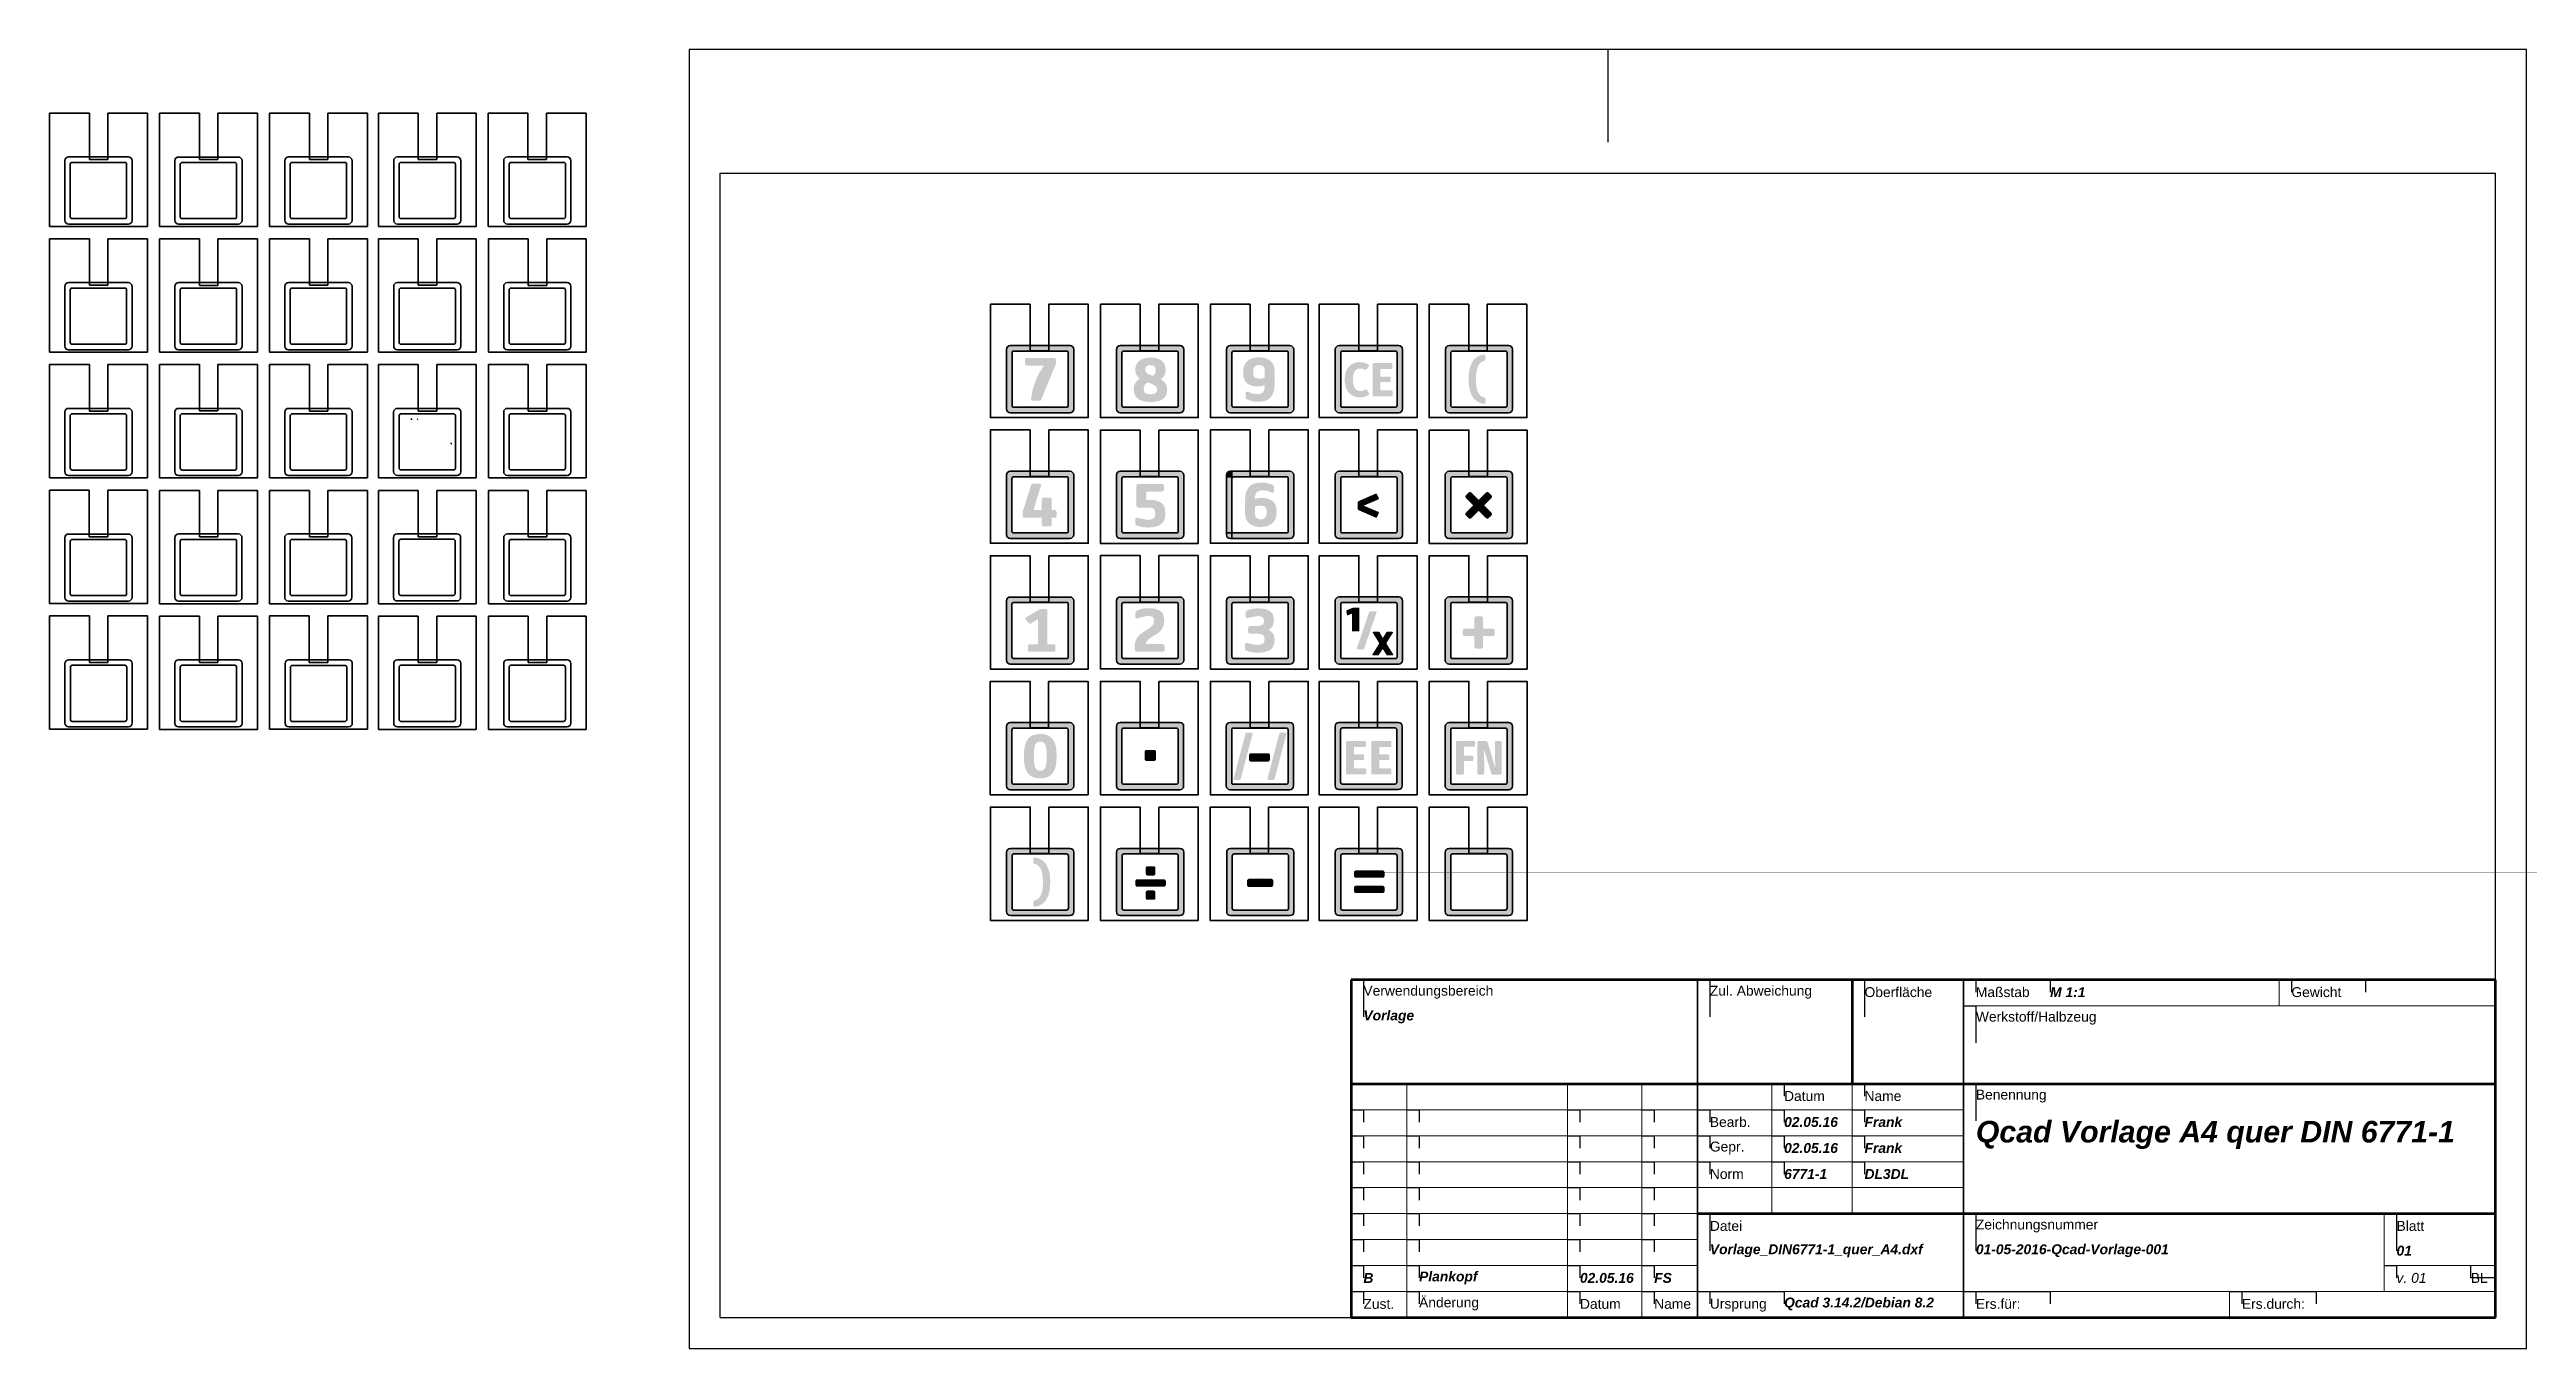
# Model space of a CAD drawing. Header units: millimetres. Extents: x -103 to 297, y 0 to 210.
import ezdxf

# ---------------------------------------------------------------- set-up
doc = ezdxf.new("R2010")
doc.units = ezdxf.units.MM
doc.layers.get('0').update_dxf_attribs({"lineweight": 25})
for name, color, linetype in [('_Beschriftung', 7, 'Continuous'), ('Beschnitt', 7, 'Continuous'), ('Blattrahmen Din A4', 5, 'Continuous'), ('Faltung Lochung', 3, 'Continuous'), ('Hilfslinien', 3, 'Continuous'), ('Plankopf ausgefüllt', 96, 'Continuous'), ('Plankopf Text Vorgabe', 1, 'Continuous')]:
    doc.layers.add(name, color=color, linetype=linetype)
for name, color, linetype, lineweight in [('Plankopf Rahmen 0.18', 5, 'Continuous', 18), ('Plankopf Rahmen 0.35', 5, 'Continuous', 35), ('Plankopf Rahmen 0.7', 5, 'Continuous', 70)]:
    doc.layers.add(name, color=color, linetype=linetype, lineweight=lineweight)
doc.styles.add('textstyle0', font='')
doc.styles.add('textstyle1', font='')
doc.styles.add('textstyle10', font='')
doc.styles.add('textstyle11', font='')
doc.styles.add('textstyle12', font='')
doc.styles.add('textstyle13', font='')
doc.styles.add('textstyle14', font='')
doc.styles.add('textstyle15', font='')
doc.styles.add('textstyle16', font='')
doc.styles.add('textstyle17', font='')
doc.styles.add('textstyle18', font='')
doc.styles.add('textstyle19', font='')
doc.styles.add('textstyle2', font='')
doc.styles.add('textstyle20', font='')
doc.styles.add('textstyle21', font='')
doc.styles.add('textstyle22', font='')
doc.styles.add('textstyle23', font='')
doc.styles.add('textstyle24', font='')
doc.styles.add('textstyle25', font='')
doc.styles.add('textstyle26', font='')
doc.styles.add('textstyle27', font='')
doc.styles.add('textstyle28', font='')
doc.styles.add('textstyle29', font='')
doc.styles.add('textstyle3', font='')
doc.styles.add('textstyle30', font='')
doc.styles.add('textstyle31', font='')
doc.styles.add('textstyle32', font='')
doc.styles.add('textstyle33', font='')
doc.styles.add('textstyle34', font='')
doc.styles.add('textstyle35', font='')
doc.styles.add('textstyle36', font='')
doc.styles.add('textstyle37', font='')
doc.styles.add('textstyle38', font='')
doc.styles.add('textstyle39', font='')
doc.styles.add('textstyle4', font='')
doc.styles.add('textstyle40', font='')
doc.styles.add('textstyle5', font='')
doc.styles.add('textstyle6', font='')
doc.styles.add('textstyle7', font='')
doc.styles.add('textstyle8', font='')
doc.styles.add('textstyle9', font='')
doc.styles.get('textstyle0').set_extended_font_data('Arial')
doc.styles.get('textstyle1').set_extended_font_data('Arial')
doc.styles.get('textstyle10').set_extended_font_data('Arial')
doc.styles.get('textstyle11').set_extended_font_data('Arial')
doc.styles.get('textstyle12').set_extended_font_data('Arial')
doc.styles.get('textstyle13').set_extended_font_data('Arial')
doc.styles.get('textstyle14').set_extended_font_data('Arial')
doc.styles.get('textstyle15').set_extended_font_data('Arial')
doc.styles.get('textstyle16').set_extended_font_data('Arial')
doc.styles.get('textstyle17').set_extended_font_data('Arial')
doc.styles.get('textstyle18').set_extended_font_data('Arial')
doc.styles.get('textstyle19').set_extended_font_data('Arial')
doc.styles.get('textstyle2').set_extended_font_data('Arial')
doc.styles.get('textstyle20').set_extended_font_data('Arial')
doc.styles.get('textstyle21').set_extended_font_data('Arial')
doc.styles.get('textstyle22').set_extended_font_data('Arial', italic=True, bold=True)
doc.styles.get('textstyle23').set_extended_font_data('Arial', italic=True, bold=True)
doc.styles.get('textstyle24').set_extended_font_data('Arial', italic=True, bold=True)
doc.styles.get('textstyle25').set_extended_font_data('Arial', italic=True, bold=True)
doc.styles.get('textstyle26').set_extended_font_data('Arial', italic=True, bold=True)
doc.styles.get('textstyle27').set_extended_font_data('Arial', italic=True, bold=True)
doc.styles.get('textstyle28').set_extended_font_data('Arial', italic=True, bold=True)
doc.styles.get('textstyle29').set_extended_font_data('Arial', italic=True, bold=True)
doc.styles.get('textstyle3').set_extended_font_data('Arial')
doc.styles.get('textstyle30').set_extended_font_data('Arial', italic=True, bold=True)
doc.styles.get('textstyle31').set_extended_font_data('Arial')
doc.styles.get('textstyle32').set_extended_font_data('Arial', italic=True, bold=True)
doc.styles.get('textstyle33').set_extended_font_data('Arial', italic=True, bold=True)
doc.styles.get('textstyle34').set_extended_font_data('Arial', italic=True, bold=True)
doc.styles.get('textstyle35').set_extended_font_data('Arial', italic=True)
doc.styles.get('textstyle36').set_extended_font_data('Arial', italic=True, bold=True)
doc.styles.get('textstyle37').set_extended_font_data('Arial', italic=True, bold=True)
doc.styles.get('textstyle38').set_extended_font_data('Arial', italic=True, bold=True)
doc.styles.get('textstyle39').set_extended_font_data('Arial', italic=True, bold=True)
doc.styles.get('textstyle4').set_extended_font_data('Arial')
doc.styles.get('textstyle40').set_extended_font_data('Arial', italic=True, bold=True)
doc.styles.get('textstyle5').set_extended_font_data('Arial')
doc.styles.get('textstyle6').set_extended_font_data('Arial')
doc.styles.get('textstyle7').set_extended_font_data('Arial')
doc.styles.get('textstyle8').set_extended_font_data('Arial')
doc.styles.get('textstyle9').set_extended_font_data('Arial')

msp = doc.modelspace()

# ---------------------------------------------------------------- texts
at = {"layer": 'Plankopf ausgefüllt'}
for s, insert, char_height, attachment_point, style in [('M 1:1', (220, 57.6), 1.6, 4, 'textstyle37'), ('Vorlage', (109, 53.6), 1.6, 4, 'textstyle36'), ('02.05.16', (177, 36.6), 1.6, 4, 'textstyle27'), ('Frank', (190, 36.6), 1.6, 4, 'textstyle29'), ('Qcad Vorlage A4 quer DIN 6771-1', (208, 36.8), 3.5, 1, 'textstyle38'), ('02.05.16', (177, 32.4), 1.6, 4, 'textstyle28'), ('Frank', (190, 32.4), 1.6, 4, 'textstyle30'), ('6771-1', (177, 28.2), 1.6, 4, 'textstyle26'), ('DL3DL', (190, 28.2), 1.6, 4, 'textstyle40'), ('Vorlage_DIN6771-1_quer_A4.dxf', (165, 15.8), 1.6, 4, 'textstyle32'), ('01-05-2016-Qcad-Vorlage-001', (208, 15.8), 1.6, 4, 'textstyle33'), ('01', (276, 15.8), 1.6, 4, 'textstyle34'), ('B', (109, 11.4), 1.6, 4, 'textstyle22'), ('Plankopf', (118, 11.4), 1.6, 4, 'textstyle23'), ('02.05.16', (144, 11.4), 1.6, 4, 'textstyle24'), ('FS', (156, 11.4), 1.6, 4, 'textstyle25'), ('v. 01', (276, 11.4), 1.6, 4, 'textstyle35'), ('Qcad 3.14.2/Debian 8.2', (177, 7.2), 1.6, 4, 'textstyle39')]:
    msp.add_mtext(s, dxfattribs=dict(at, insert=insert, char_height=char_height, attachment_point=attachment_point, style=style))
at = {"layer": 'Plankopf Text Vorgabe', "char_height": 1.6, "attachment_point": 4}
for s, insert, style in [('Verwendungsbereich', (109, 57.6), 'textstyle0'), ('Zul. Abweichung', (165, 57.6), 'textstyle1'), ('Oberfläche', (190, 57.6), 'textstyle2'), ('Maßstab', (208, 57.6), 'textstyle3'), ('Gewicht', (259, 57.6), 'textstyle4'), ('Werkstoff/Halbzeug', (208, 53.4), 'textstyle17'), ('Datum', (177, 40.8), 'textstyle5'), ('Name', (190, 40.8), 'textstyle6'), ('Benennung', (208, 40.8), 'textstyle18'), ('Bearb.', (165, 36.6), 'textstyle7'), ('Gepr.', (165, 32.4), 'textstyle8'), ('Norm', (165, 28.2), 'textstyle9'), ('Datei', (165, 19.8), 'textstyle31'), ('Zeichnungsnummer', (208, 19.8), 'textstyle19'), ('Blatt', (276, 19.8), 'textstyle20'), ('BL', (288, 11.4), 'textstyle21'), ('Zust.', (109, 7.2), 'textstyle10'), ('Änderung', (118, 7.2), 'textstyle11'), ('Datum', (144, 7.2), 'textstyle12'), ('Name', (156, 7.2), 'textstyle13'), ('Ursprung', (165, 7), 'textstyle14'), ('Ers.für:', (208, 7.2), 'textstyle15'), ('Ers.durch:', (251, 7.2), 'textstyle16')]:
    msp.add_mtext(s, dxfattribs=dict(at, insert=insert, style=style))

# ---------------------------------------------------------------- blocks, each defined once
blk = doc.blocks.new('SE1')
at = {"layer": 'Beschnitt', "color": 7, "linetype": 'Continuous', "lineweight": 35}
for p, q in [((55.11, 107.85), (48.69, 107.85)), ((48.69, 107.85), (48.69, 89.53)), ((55.11, 100.35), (55.11, 107.85)), ((58.11, 107.85), (58.11, 100.35)), ((64.5, 107.85), (58.11, 107.85)), ((64.5, 89.53), (64.5, 107.85)), ((58.11, 100.35), (55.11, 100.35)), ((48.69, 89.53), (64.5, 89.53))]:
    blk.add_line(p, q, dxfattribs=at)
blk = doc.blocks.new('SE')
at = {"layer": 'Beschnitt'}
blk.add_blockref('SE1', (0, 0), dxfattribs=at)
blk = doc.blocks.new('SE3')
at = {"layer": 'Beschnitt', "color": 7, "linetype": 'Continuous', "lineweight": 35}
for p, q in [((72.91, 107.84), (66.48, 107.84)), ((66.48, 107.84), (66.48, 89.52)), ((72.91, 100.34), (72.91, 107.84)), ((75.91, 107.84), (75.91, 100.34)), ((82.3, 107.84), (75.91, 107.84)), ((82.3, 89.52), (82.3, 107.84)), ((75.91, 100.34), (72.91, 100.34)), ((66.48, 89.52), (82.3, 89.52))]:
    blk.add_line(p, q, dxfattribs=at)
blk = doc.blocks.new('SE2')
at = {"layer": 'Beschnitt'}
blk.add_blockref('SE3', (0, 0), dxfattribs=at)
blk = doc.blocks.new('SE5')
at = {"layer": 'Beschnitt', "color": 7, "linetype": 'Continuous', "lineweight": 35}
for p, q in [((90.69, 107.84), (84.26, 107.84)), ((84.26, 107.84), (84.26, 89.52)), ((90.69, 100.34), (90.69, 107.84)), ((93.69, 107.84), (93.69, 100.34)), ((100.08, 107.84), (93.69, 107.84)), ((100.08, 89.52), (100.08, 107.84)), ((93.69, 100.34), (90.69, 100.34)), ((84.26, 89.52), (100.08, 89.52))]:
    blk.add_line(p, q, dxfattribs=at)
blk = doc.blocks.new('SE4')
at = {"layer": 'Beschnitt'}
blk.add_blockref('SE5', (0, 0), dxfattribs=at)
blk = doc.blocks.new('SE7')
at = {"layer": 'Beschnitt', "color": 7, "linetype": 'Continuous', "lineweight": 35}
for p, q in [((90.69, 128.17), (84.26, 128.17)), ((84.26, 128.17), (84.26, 109.85)), ((90.69, 120.67), (90.69, 128.17)), ((93.69, 128.17), (93.69, 120.67)), ((100.08, 128.17), (93.69, 128.17)), ((100.08, 109.85), (100.08, 128.17)), ((93.69, 120.67), (90.69, 120.67)), ((84.26, 109.85), (100.08, 109.85))]:
    blk.add_line(p, q, dxfattribs=at)
blk = doc.blocks.new('SE6')
at = {"layer": 'Beschnitt'}
blk.add_blockref('SE7', (0, 0), dxfattribs=at)
blk = doc.blocks.new('SE9')
at = {"layer": 'Beschnitt', "color": 7, "linetype": 'Continuous', "lineweight": 35}
for p, q in [((72.91, 128.18), (66.48, 128.18)), ((66.48, 128.18), (66.48, 109.86)), ((72.91, 120.68), (72.91, 128.18)), ((75.91, 128.18), (75.91, 120.68)), ((82.3, 128.18), (75.91, 128.18)), ((82.3, 109.86), (82.3, 128.18)), ((75.91, 120.68), (72.91, 120.68)), ((66.48, 109.86), (82.3, 109.86))]:
    blk.add_line(p, q, dxfattribs=at)
blk = doc.blocks.new('SE8')
at = {"layer": 'Beschnitt'}
blk.add_blockref('SE9', (0, 0), dxfattribs=at)
blk = doc.blocks.new('SE11')
at = {"layer": 'Beschnitt', "color": 7, "linetype": 'Continuous', "lineweight": 35}
for p, q in [((55.13, 128.17), (48.7, 128.17)), ((48.7, 128.17), (48.7, 109.85)), ((55.13, 120.67), (55.13, 128.17)), ((58.13, 128.17), (58.13, 120.67)), ((64.52, 128.17), (58.13, 128.17)), ((64.52, 109.85), (64.52, 128.17)), ((58.13, 120.67), (55.13, 120.67)), ((48.7, 109.85), (64.52, 109.85))]:
    blk.add_line(p, q, dxfattribs=at)
blk = doc.blocks.new('SE10')
at = {"layer": 'Beschnitt'}
blk.add_blockref('SE11', (0, 0), dxfattribs=at)
blk = doc.blocks.new('SE13')
at = {"layer": 'Beschnitt', "color": 7, "linetype": 'Continuous', "lineweight": 35}
for p, q in [((55.13, 148.49), (48.7, 148.49)), ((48.7, 148.49), (48.7, 130.17)), ((55.13, 140.99), (55.13, 148.49)), ((58.13, 148.49), (58.13, 140.99)), ((64.52, 148.49), (58.13, 148.49)), ((64.52, 130.17), (64.52, 148.49)), ((58.13, 140.99), (55.13, 140.99)), ((48.7, 130.17), (64.52, 130.17))]:
    blk.add_line(p, q, dxfattribs=at)
blk = doc.blocks.new('SE12')
at = {"layer": 'Beschnitt'}
blk.add_blockref('SE13', (0, 0), dxfattribs=at)
blk = doc.blocks.new('SE15')
at = {"layer": 'Beschnitt', "color": 7, "linetype": 'Continuous', "lineweight": 35}
for p, q in [((72.91, 148.48), (66.48, 148.48)), ((66.48, 148.48), (66.48, 130.16)), ((72.91, 140.98), (72.91, 148.48)), ((75.91, 148.48), (75.91, 140.98)), ((82.3, 148.48), (75.91, 148.48)), ((82.3, 130.16), (82.3, 148.48)), ((75.91, 140.98), (72.91, 140.98)), ((66.48, 130.16), (82.3, 130.16))]:
    blk.add_line(p, q, dxfattribs=at)
blk = doc.blocks.new('SE14')
at = {"layer": 'Beschnitt'}
blk.add_blockref('SE15', (0, 0), dxfattribs=at)
blk = doc.blocks.new('SE17')
at = {"layer": 'Beschnitt', "color": 7, "linetype": 'Continuous', "lineweight": 35}
for p, q in [((90.69, 148.49), (84.26, 148.49)), ((84.26, 148.49), (84.26, 130.17)), ((90.69, 140.99), (90.69, 148.49)), ((93.69, 148.49), (93.69, 140.99)), ((100.08, 148.49), (93.69, 148.49)), ((100.08, 130.17), (100.08, 148.49)), ((93.69, 140.99), (90.69, 140.99)), ((84.26, 130.17), (100.08, 130.17))]:
    blk.add_line(p, q, dxfattribs=at)
blk = doc.blocks.new('SE16')
at = {"layer": 'Beschnitt'}
blk.add_blockref('SE17', (0, 0), dxfattribs=at)
blk = doc.blocks.new('SE19')
at = {"layer": 'Beschnitt', "color": 7, "linetype": 'Continuous', "lineweight": 35}
for p, q in [((90.69, 168.81), (84.26, 168.81)), ((84.26, 168.81), (84.26, 150.49)), ((90.69, 161.31), (90.69, 168.81)), ((93.69, 168.81), (93.69, 161.31)), ((100.08, 168.81), (93.69, 168.81)), ((100.08, 150.49), (100.08, 168.81)), ((93.69, 161.31), (90.69, 161.31)), ((84.26, 150.49), (100.08, 150.49))]:
    blk.add_line(p, q, dxfattribs=at)
blk = doc.blocks.new('SE18')
at = {"layer": 'Beschnitt'}
blk.add_blockref('SE19', (0, 0), dxfattribs=at)
blk = doc.blocks.new('SE21')
at = {"layer": 'Beschnitt', "color": 7, "linetype": 'Continuous', "lineweight": 35}
for p, q in [((66.48, 168.81), (66.48, 150.49)), ((72.91, 168.81), (66.48, 168.81)), ((72.91, 161.31), (72.91, 168.81)), ((82.3, 168.81), (75.91, 168.81)), ((75.91, 168.81), (75.91, 161.31)), ((82.3, 150.49), (82.3, 168.81)), ((75.91, 161.31), (72.91, 161.31)), ((66.48, 150.49), (82.3, 150.49))]:
    blk.add_line(p, q, dxfattribs=at)
blk = doc.blocks.new('SE20')
at = {"layer": 'Beschnitt'}
blk.add_blockref('SE21', (0, 0), dxfattribs=at)
blk = doc.blocks.new('SE23')
at = {"layer": 'Beschnitt', "color": 7, "linetype": 'Continuous', "lineweight": 35}
for p, q in [((48.7, 168.81), (48.7, 150.49)), ((55.13, 168.81), (48.7, 168.81)), ((55.13, 161.31), (55.13, 168.81)), ((64.52, 168.81), (58.13, 168.81)), ((58.13, 168.81), (58.13, 161.31)), ((64.52, 150.49), (64.52, 168.81)), ((58.13, 161.31), (55.13, 161.31)), ((48.7, 150.49), (64.52, 150.49))]:
    blk.add_line(p, q, dxfattribs=at)
blk = doc.blocks.new('SE22')
at = {"layer": 'Beschnitt'}
blk.add_blockref('SE23', (0, 0), dxfattribs=at)
blk = doc.blocks.new('SE25')
at = {"layer": '_Beschriftung', "color": 7, "linetype": 'Continuous', "lineweight": 35}
for p, q in [((51.17, 131.17), (51.17, 140.82)), ((51.77, 141.42), (61.43, 141.42)), ((62.03, 140.82), (62.03, 131.17)), ((61.43, 130.57), (51.77, 130.57))]:
    blk.add_line(p, q, dxfattribs=at)
for centre, start, end in [((51.77, 140.82), 90, 180), ((61.43, 140.82), 0, 90), ((51.77, 131.17), 180, 270), ((61.43, 131.17), 270, 0)]:
    blk.add_arc(centre, 0.6, start, end, dxfattribs=at)
blk = doc.blocks.new('SE24')
at = {"layer": '_Beschriftung'}
blk.add_blockref('SE25', (0, 0), dxfattribs=at)
blk = doc.blocks.new('SE27')
at = {"layer": '_Beschriftung', "color": 7, "linetype": 'Continuous', "lineweight": 35}
for p, q in [((52.05, 131.75), (52.05, 140.24)), ((52.35, 140.54), (60.85, 140.54)), ((61.15, 140.24), (61.15, 131.75)), ((60.85, 131.45), (52.35, 131.45))]:
    blk.add_line(p, q, dxfattribs=at)
for centre, start, end in [((52.35, 140.24), 90, 180), ((60.85, 140.24), 0, 90), ((52.35, 131.75), 180, 270), ((60.85, 131.75), 270, 0)]:
    blk.add_arc(centre, 0.3, start, end, dxfattribs=at)
blk = doc.blocks.new('SE26')
at = {"layer": '_Beschriftung'}
blk.add_blockref('SE27', (0, 0), dxfattribs=at)
blk = doc.blocks.new('SE29')
at = {"layer": '_Beschriftung', "color": 7, "linetype": 'Continuous', "lineweight": 35}
for p, q in [((87.61, 131.75), (87.61, 140.24)), ((87.91, 140.54), (96.41, 140.54)), ((96.71, 140.24), (96.71, 131.75)), ((96.41, 131.45), (87.91, 131.45))]:
    blk.add_line(p, q, dxfattribs=at)
for centre, start, end in [((87.91, 140.24), 90, 180), ((96.41, 140.24), 0, 90), ((87.91, 131.75), 180, 270), ((96.41, 131.75), 270, 0)]:
    blk.add_arc(centre, 0.3, start, end, dxfattribs=at)
blk = doc.blocks.new('SE28')
at = {"layer": '_Beschriftung'}
blk.add_blockref('SE29', (0, 0), dxfattribs=at)
blk = doc.blocks.new('SE31')
at = {"layer": '_Beschriftung', "color": 7, "linetype": 'Continuous', "lineweight": 35}
for p, q in [((86.73, 131.17), (86.73, 140.82)), ((87.33, 141.42), (96.99, 141.42)), ((97.59, 140.82), (97.59, 131.17)), ((96.99, 130.57), (87.33, 130.57))]:
    blk.add_line(p, q, dxfattribs=at)
for centre, start, end in [((87.33, 140.82), 90, 180), ((96.99, 140.82), 0, 90), ((87.33, 131.17), 180, 270), ((96.99, 131.17), 270, 0)]:
    blk.add_arc(centre, 0.6, start, end, dxfattribs=at)
blk = doc.blocks.new('SE30')
at = {"layer": '_Beschriftung'}
blk.add_blockref('SE31', (0, 0), dxfattribs=at)
blk = doc.blocks.new('SE33')
at = {"layer": '_Beschriftung', "color": 7, "linetype": 'Continuous', "lineweight": 35}
for p, q in [((51.17, 110.85), (51.17, 120.5)), ((51.77, 121.1), (61.43, 121.1)), ((62.03, 120.5), (62.03, 110.85)), ((61.43, 110.25), (51.77, 110.25))]:
    blk.add_line(p, q, dxfattribs=at)
for centre, start, end in [((51.77, 120.5), 90, 180), ((61.43, 120.5), 0, 90), ((51.77, 110.85), 180, 270), ((61.43, 110.85), 270, 0)]:
    blk.add_arc(centre, 0.6, start, end, dxfattribs=at)
blk = doc.blocks.new('SE32')
at = {"layer": '_Beschriftung'}
blk.add_blockref('SE33', (0, 0), dxfattribs=at)
blk = doc.blocks.new('SE35')
at = {"layer": '_Beschriftung', "color": 7, "linetype": 'Continuous', "lineweight": 35}
for p, q in [((52.35, 120.22), (60.85, 120.22)), ((52.05, 111.43), (52.05, 119.92)), ((61.15, 119.92), (61.15, 111.43)), ((60.85, 111.13), (52.35, 111.13))]:
    blk.add_line(p, q, dxfattribs=at)
for centre, start, end in [((52.35, 119.92), 90, 180), ((60.85, 119.92), 0, 90), ((52.35, 111.43), 180, 270), ((60.85, 111.43), 270, 0)]:
    blk.add_arc(centre, 0.3, start, end, dxfattribs=at)
blk = doc.blocks.new('SE34')
at = {"layer": '_Beschriftung'}
blk.add_blockref('SE35', (0, 0), dxfattribs=at)
blk = doc.blocks.new('SE37')
at = {"layer": '_Beschriftung', "color": 7, "linetype": 'Continuous', "lineweight": 35}
for p, q in [((86.73, 110.85), (86.73, 120.5)), ((87.33, 121.1), (96.99, 121.1)), ((97.59, 120.5), (97.59, 110.85)), ((96.99, 110.25), (87.33, 110.25))]:
    blk.add_line(p, q, dxfattribs=at)
for centre, start, end in [((87.33, 120.5), 90, 180), ((96.99, 120.5), 0, 90), ((87.33, 110.85), 180, 270), ((96.99, 110.85), 270, 0)]:
    blk.add_arc(centre, 0.6, start, end, dxfattribs=at)
blk = doc.blocks.new('SE36')
at = {"layer": '_Beschriftung'}
blk.add_blockref('SE37', (0, 0), dxfattribs=at)
blk = doc.blocks.new('SE39')
at = {"layer": '_Beschriftung', "color": 7, "linetype": 'Continuous', "lineweight": 35}
for p, q in [((87.91, 120.22), (96.41, 120.22)), ((87.61, 111.43), (87.61, 119.92)), ((96.71, 119.92), (96.71, 111.43)), ((96.41, 111.13), (87.91, 111.13))]:
    blk.add_line(p, q, dxfattribs=at)
for centre, start, end in [((87.91, 119.92), 90, 180), ((96.41, 119.92), 0, 90), ((87.91, 111.43), 180, 270), ((96.41, 111.43), 270, 0)]:
    blk.add_arc(centre, 0.3, start, end, dxfattribs=at)
blk = doc.blocks.new('SE38')
at = {"layer": '_Beschriftung'}
blk.add_blockref('SE39', (0, 0), dxfattribs=at)
blk = doc.blocks.new('SE41')
at = {"layer": '_Beschriftung', "color": 7, "linetype": 'Continuous', "lineweight": 35}
for p, q in [((51.17, 161.14), (51.17, 151.49)), ((61.44, 161.74), (51.77, 161.74)), ((62.04, 151.49), (62.04, 161.14)), ((51.77, 150.89), (61.44, 150.89))]:
    blk.add_line(p, q, dxfattribs=at)
for centre, start, end in [((51.77, 161.14), 90, 180), ((61.44, 161.14), 0, 90), ((51.77, 151.49), 180, 270), ((61.44, 151.49), 270, 0)]:
    blk.add_arc(centre, 0.6, start, end, dxfattribs=at)
blk = doc.blocks.new('SE40')
at = {"layer": '_Beschriftung'}
blk.add_blockref('SE41', (0, 0), dxfattribs=at)
blk = doc.blocks.new('SE43')
at = {"layer": '_Beschriftung', "color": 7, "linetype": 'Continuous', "lineweight": 35}
for p, q in [((52.05, 152.07), (52.05, 160.56)), ((52.35, 160.86), (60.85, 160.86)), ((61.15, 160.56), (61.15, 152.07)), ((60.85, 151.77), (52.35, 151.77))]:
    blk.add_line(p, q, dxfattribs=at)
for centre, start, end in [((52.35, 160.56), 90, 180), ((60.85, 160.56), 0, 90), ((52.35, 152.07), 180, 270), ((60.85, 152.07), 270, 0)]:
    blk.add_arc(centre, 0.3, start, end, dxfattribs=at)
blk = doc.blocks.new('SE42')
at = {"layer": '_Beschriftung'}
blk.add_blockref('SE43', (0, 0), dxfattribs=at)
blk = doc.blocks.new('SE45')
at = {"layer": '_Beschriftung', "color": 7, "linetype": 'Continuous', "lineweight": 35}
for p, q in [((86.73, 151.49), (86.73, 161.14)), ((87.33, 161.74), (96.99, 161.74)), ((97.59, 161.14), (97.59, 151.49)), ((96.99, 150.89), (87.33, 150.89))]:
    blk.add_line(p, q, dxfattribs=at)
for centre, start, end in [((87.33, 161.14), 90, 180), ((96.99, 161.14), 0, 90), ((87.33, 151.49), 180, 270), ((96.99, 151.49), 270, 0)]:
    blk.add_arc(centre, 0.6, start, end, dxfattribs=at)
blk = doc.blocks.new('SE44')
at = {"layer": '_Beschriftung'}
blk.add_blockref('SE45', (0, 0), dxfattribs=at)
blk = doc.blocks.new('SE47')
at = {"layer": '_Beschriftung', "color": 7, "linetype": 'Continuous', "lineweight": 35}
for p, q in [((87.61, 152.07), (87.61, 160.56)), ((87.91, 160.86), (96.41, 160.86)), ((96.71, 160.56), (96.71, 152.07)), ((96.41, 151.77), (87.91, 151.77))]:
    blk.add_line(p, q, dxfattribs=at)
for centre, start, end in [((87.91, 160.56), 90, 180), ((96.41, 160.56), 0, 90), ((87.91, 152.07), 180, 270), ((96.41, 152.07), 270, 0)]:
    blk.add_arc(centre, 0.3, start, end, dxfattribs=at)
blk = doc.blocks.new('SE46')
at = {"layer": '_Beschriftung'}
blk.add_blockref('SE47', (0, 0), dxfattribs=at)
blk = doc.blocks.new('SE49')
at = {"layer": '_Beschriftung', "color": 7, "linetype": 'Continuous', "lineweight": 35}
for p, q in [((51.16, 90.54), (51.16, 100.18)), ((51.76, 100.78), (61.42, 100.78)), ((62.02, 100.18), (62.02, 90.54)), ((61.42, 89.94), (51.76, 89.94))]:
    blk.add_line(p, q, dxfattribs=at)
for centre, start, end in [((51.76, 100.18), 90, 180), ((61.42, 100.18), 0, 90), ((51.76, 90.54), 180, 270), ((61.42, 90.54), 270, 0)]:
    blk.add_arc(centre, 0.6, start, end, dxfattribs=at)
blk = doc.blocks.new('SE48')
at = {"layer": '_Beschriftung'}
blk.add_blockref('SE49', (0, 0), dxfattribs=at)
blk = doc.blocks.new('SE51')
at = {"layer": '_Beschriftung', "color": 7, "linetype": 'Continuous', "lineweight": 35}
for p, q in [((86.7, 90.54), (86.7, 100.19)), ((87.3, 100.79), (96.96, 100.79)), ((97.56, 100.19), (97.56, 90.54)), ((96.96, 89.94), (87.3, 89.94))]:
    blk.add_line(p, q, dxfattribs=at)
for centre, start, end in [((87.3, 100.19), 90, 180), ((96.96, 100.19), 0, 90), ((87.3, 90.54), 180, 270), ((96.96, 90.54), 270, 0)]:
    blk.add_arc(centre, 0.6, start, end, dxfattribs=at)
blk = doc.blocks.new('SE50')
at = {"layer": '_Beschriftung'}
blk.add_blockref('SE51', (0, 0), dxfattribs=at)
blk = doc.blocks.new('SE53')
at = {"layer": '_Beschriftung', "color": 7, "linetype": 'Continuous', "lineweight": 35}
for p, q in [((87.58, 91.13), (87.58, 99.61)), ((87.88, 99.91), (96.38, 99.91)), ((96.68, 99.61), (96.68, 91.13)), ((96.38, 90.83), (87.88, 90.83))]:
    blk.add_line(p, q, dxfattribs=at)
for centre, start, end in [((87.88, 99.61), 90, 180), ((96.38, 99.61), 0, 90), ((87.88, 91.13), 180, 270), ((96.38, 91.13), 270, 0)]:
    blk.add_arc(centre, 0.3, start, end, dxfattribs=at)
blk = doc.blocks.new('SE52')
at = {"layer": '_Beschriftung'}
blk.add_blockref('SE53', (0, 0), dxfattribs=at)
blk = doc.blocks.new('SE55')
at = {"layer": '_Beschriftung', "color": 7, "linetype": 'Continuous', "lineweight": 35}
for p, q in [((52.04, 91.12), (52.04, 99.6)), ((52.34, 99.9), (60.84, 99.9)), ((61.14, 99.6), (61.14, 91.12)), ((60.84, 90.82), (52.34, 90.82))]:
    blk.add_line(p, q, dxfattribs=at)
for centre, start, end in [((52.34, 99.6), 90, 180), ((60.84, 99.6), 0, 90), ((52.34, 91.12), 180, 270), ((60.84, 91.12), 270, 0)]:
    blk.add_arc(centre, 0.3, start, end, dxfattribs=at)
blk = doc.blocks.new('SE54')
at = {"layer": '_Beschriftung'}
blk.add_blockref('SE55', (0, 0), dxfattribs=at)
blk = doc.blocks.new('SE57')
at = {"layer": '_Beschriftung', "color": 7, "linetype": 'Continuous', "lineweight": 35}
for p, q in [((69.83, 131.75), (69.83, 140.24)), ((70.13, 140.54), (78.63, 140.54)), ((78.93, 140.24), (78.93, 131.75)), ((78.63, 131.45), (70.13, 131.45))]:
    blk.add_line(p, q, dxfattribs=at)
for centre, start, end in [((70.13, 140.24), 90, 180), ((78.63, 140.24), 0, 90), ((70.13, 131.75), 180, 270), ((78.63, 131.75), 270, 0)]:
    blk.add_arc(centre, 0.3, start, end, dxfattribs=at)
blk = doc.blocks.new('SE56')
at = {"layer": '_Beschriftung'}
blk.add_blockref('SE57', (0, 0), dxfattribs=at)
blk = doc.blocks.new('SE59')
at = {"layer": '_Beschriftung', "color": 7, "linetype": 'Continuous', "lineweight": 35}
for p, q in [((68.95, 131.17), (68.95, 140.82)), ((69.55, 141.42), (79.21, 141.42)), ((79.81, 140.82), (79.81, 131.17)), ((79.21, 130.57), (69.55, 130.57))]:
    blk.add_line(p, q, dxfattribs=at)
for centre, start, end in [((69.55, 140.82), 90, 180), ((79.21, 140.82), 0, 90), ((69.55, 131.17), 180, 270), ((79.21, 131.17), 270, 0)]:
    blk.add_arc(centre, 0.6, start, end, dxfattribs=at)
blk = doc.blocks.new('SE58')
at = {"layer": '_Beschriftung'}
blk.add_blockref('SE59', (0, 0), dxfattribs=at)
blk = doc.blocks.new('SE61')
at = {"layer": '_Beschriftung', "color": 7, "linetype": 'Continuous', "lineweight": 35}
for p, q in [((70.13, 120.22), (78.63, 120.22)), ((69.83, 111.43), (69.83, 119.92)), ((78.93, 119.92), (78.93, 111.43)), ((78.63, 111.13), (70.13, 111.13))]:
    blk.add_line(p, q, dxfattribs=at)
for centre, start, end in [((70.13, 119.92), 90, 180), ((78.63, 119.92), 0, 90), ((70.13, 111.43), 180, 270), ((78.63, 111.43), 270, 0)]:
    blk.add_arc(centre, 0.3, start, end, dxfattribs=at)
blk = doc.blocks.new('SE60')
at = {"layer": '_Beschriftung'}
blk.add_blockref('SE61', (0, 0), dxfattribs=at)
blk = doc.blocks.new('SE63')
at = {"layer": '_Beschriftung', "color": 7, "linetype": 'Continuous', "lineweight": 35}
for p, q in [((68.95, 110.85), (68.95, 120.5)), ((69.55, 121.1), (79.21, 121.1)), ((79.81, 120.5), (79.81, 110.85)), ((79.21, 110.25), (69.55, 110.25))]:
    blk.add_line(p, q, dxfattribs=at)
for centre, start, end in [((69.55, 120.5), 90, 180), ((79.21, 120.5), 0, 90), ((69.55, 110.85), 180, 270), ((79.21, 110.85), 270, 0)]:
    blk.add_arc(centre, 0.6, start, end, dxfattribs=at)
blk = doc.blocks.new('SE62')
at = {"layer": '_Beschriftung'}
blk.add_blockref('SE63', (0, 0), dxfattribs=at)
blk = doc.blocks.new('SE65')
at = {"layer": '_Beschriftung', "color": 7, "linetype": 'Continuous', "lineweight": 35}
for p, q in [((68.95, 151.49), (68.95, 161.13)), ((69.55, 161.73), (79.21, 161.73)), ((79.81, 161.13), (79.81, 151.49)), ((79.21, 150.89), (69.55, 150.89))]:
    blk.add_line(p, q, dxfattribs=at)
for centre, start, end in [((69.55, 161.13), 90, 180), ((79.21, 161.13), 0, 90), ((69.55, 151.49), 180, 270), ((79.21, 151.49), 270, 0)]:
    blk.add_arc(centre, 0.6, start, end, dxfattribs=at)
blk = doc.blocks.new('SE64')
at = {"layer": '_Beschriftung'}
blk.add_blockref('SE65', (0, 0), dxfattribs=at)
blk = doc.blocks.new('SE67')
at = {"layer": '_Beschriftung', "color": 7, "linetype": 'Continuous', "lineweight": 35}
for p, q in [((69.83, 152.07), (69.83, 160.55)), ((70.13, 160.85), (78.63, 160.85)), ((78.93, 160.55), (78.93, 152.07)), ((78.63, 151.77), (70.13, 151.77))]:
    blk.add_line(p, q, dxfattribs=at)
for centre, start, end in [((70.13, 160.55), 90, 180), ((78.63, 160.55), 0, 90), ((70.13, 152.07), 180, 270), ((78.63, 152.07), 270, 0)]:
    blk.add_arc(centre, 0.3, start, end, dxfattribs=at)
blk = doc.blocks.new('SE66')
at = {"layer": '_Beschriftung'}
blk.add_blockref('SE67', (0, 0), dxfattribs=at)
blk = doc.blocks.new('SE69')
at = {"layer": '_Beschriftung', "color": 7, "linetype": 'Continuous', "lineweight": 35}
for p, q in [((68.94, 90.55), (68.94, 100.19)), ((69.54, 100.79), (79.2, 100.79)), ((79.8, 100.19), (79.8, 90.55)), ((79.2, 89.95), (69.54, 89.95))]:
    blk.add_line(p, q, dxfattribs=at)
for centre, start, end in [((69.54, 100.19), 90, 180), ((79.2, 100.19), 0, 90), ((69.54, 90.55), 180, 270), ((79.2, 90.55), 270, 0)]:
    blk.add_arc(centre, 0.6, start, end, dxfattribs=at)
blk = doc.blocks.new('SE68')
at = {"layer": '_Beschriftung'}
blk.add_blockref('SE69', (0, 0), dxfattribs=at)
blk = doc.blocks.new('SE71')
at = {"layer": '_Beschriftung', "color": 7, "linetype": 'Continuous', "lineweight": 35}
for p, q in [((69.82, 91.13), (69.82, 99.61)), ((70.12, 99.91), (78.62, 99.91)), ((78.92, 99.61), (78.92, 91.13)), ((78.62, 90.83), (70.12, 90.83))]:
    blk.add_line(p, q, dxfattribs=at)
for centre, start, end in [((70.12, 99.61), 90, 180), ((78.62, 99.61), 0, 90), ((70.12, 91.13), 180, 270), ((78.62, 91.13), 270, 0)]:
    blk.add_arc(centre, 0.3, start, end, dxfattribs=at)
blk = doc.blocks.new('SE70')
at = {"layer": '_Beschriftung'}
blk.add_blockref('SE71', (0, 0), dxfattribs=at)
blk = doc.blocks.new('SE73')
at = {"layer": 'Beschnitt', "color": 7, "linetype": 'Continuous', "lineweight": 35}
for p, q in [((126.03, 168.81), (119.61, 168.81)), ((119.61, 168.81), (119.61, 150.49)), ((126.03, 161.31), (126.03, 168.81)), ((135.42, 168.81), (129.03, 168.81)), ((129.03, 168.81), (129.03, 161.31)), ((135.42, 150.49), (135.42, 168.81)), ((129.03, 161.31), (126.03, 161.31)), ((119.61, 150.49), (135.42, 150.49))]:
    blk.add_line(p, q, dxfattribs=at)
blk = doc.blocks.new('SE72')
at = {"layer": 'Beschnitt'}
blk.add_blockref('SE73', (0, 0), dxfattribs=at)
blk = doc.blocks.new('SE75')
at = {"layer": 'Beschnitt', "color": 7, "linetype": 'Continuous', "lineweight": 35}
for p, q in [((119.63, 148.48), (119.63, 130.16)), ((126.06, 148.48), (119.63, 148.48)), ((126.06, 140.98), (126.06, 148.48)), ((135.45, 148.48), (129.06, 148.48)), ((129.06, 148.48), (129.06, 140.98)), ((135.45, 130.16), (135.45, 148.48)), ((129.06, 140.98), (126.06, 140.98)), ((119.63, 130.16), (135.45, 130.16))]:
    blk.add_line(p, q, dxfattribs=at)
blk = doc.blocks.new('SE74')
at = {"layer": 'Beschnitt'}
blk.add_blockref('SE75', (0, 0), dxfattribs=at)
blk = doc.blocks.new('SE77')
at = {"layer": 'Beschnitt', "color": 7, "linetype": 'Continuous', "lineweight": 35}
for p, q in [((101.85, 148.49), (101.85, 130.17)), ((108.28, 148.49), (101.85, 148.49)), ((108.28, 140.99), (108.28, 148.49)), ((117.67, 148.49), (111.28, 148.49)), ((111.28, 148.49), (111.28, 140.99)), ((117.67, 130.17), (117.67, 148.49)), ((111.28, 140.99), (108.28, 140.99)), ((101.85, 130.17), (117.67, 130.17))]:
    blk.add_line(p, q, dxfattribs=at)
blk = doc.blocks.new('SE76')
at = {"layer": 'Beschnitt'}
blk.add_blockref('SE77', (0, 0), dxfattribs=at)
blk = doc.blocks.new('SE79')
at = {"layer": 'Beschnitt', "color": 7, "linetype": 'Continuous', "lineweight": 35}
for p, q in [((108.28, 128.17), (101.85, 128.17)), ((101.85, 128.17), (101.85, 109.85)), ((108.28, 120.67), (108.28, 128.17)), ((111.28, 128.17), (111.28, 120.67)), ((117.67, 128.17), (111.28, 128.17)), ((117.67, 109.85), (117.67, 128.17)), ((111.28, 120.67), (108.28, 120.67)), ((101.85, 109.85), (117.67, 109.85))]:
    blk.add_line(p, q, dxfattribs=at)
blk = doc.blocks.new('SE78')
at = {"layer": 'Beschnitt'}
blk.add_blockref('SE79', (0, 0), dxfattribs=at)
blk = doc.blocks.new('SE81')
at = {"layer": 'Beschnitt', "color": 7, "linetype": 'Continuous', "lineweight": 35}
for p, q in [((126.06, 128.17), (119.63, 128.17)), ((119.63, 128.17), (119.63, 109.85)), ((126.06, 120.67), (126.06, 128.17)), ((129.06, 128.17), (129.06, 120.67)), ((135.45, 128.17), (129.06, 128.17)), ((135.45, 109.85), (135.45, 128.17)), ((129.06, 120.67), (126.06, 120.67)), ((119.63, 109.85), (135.45, 109.85))]:
    blk.add_line(p, q, dxfattribs=at)
blk = doc.blocks.new('SE80')
at = {"layer": 'Beschnitt'}
blk.add_blockref('SE81', (0, 0), dxfattribs=at)
blk = doc.blocks.new('SE83')
at = {"layer": 'Beschnitt', "color": 7, "linetype": 'Continuous', "lineweight": 35}
for p, q in [((126.06, 107.83), (119.63, 107.83)), ((119.63, 107.83), (119.63, 89.51)), ((126.06, 100.33), (126.06, 107.83)), ((129.06, 107.83), (129.06, 100.33)), ((135.45, 107.83), (129.06, 107.83)), ((135.45, 89.51), (135.45, 107.83)), ((129.06, 100.33), (126.06, 100.33)), ((119.63, 89.51), (135.45, 89.51))]:
    blk.add_line(p, q, dxfattribs=at)
blk = doc.blocks.new('SE82')
at = {"layer": 'Beschnitt'}
blk.add_blockref('SE83', (0, 0), dxfattribs=at)
blk = doc.blocks.new('SE85')
at = {"layer": 'Beschnitt', "color": 7, "linetype": 'Continuous', "lineweight": 35}
for p, q in [((108.28, 107.83), (101.85, 107.83)), ((101.85, 107.83), (101.85, 89.51)), ((108.28, 100.33), (108.28, 107.83)), ((111.28, 107.83), (111.28, 100.33)), ((117.67, 107.83), (111.28, 107.83)), ((117.67, 89.51), (117.67, 107.83)), ((111.28, 100.33), (108.28, 100.33)), ((101.85, 89.51), (117.67, 89.51))]:
    blk.add_line(p, q, dxfattribs=at)
blk = doc.blocks.new('SE84')
at = {"layer": 'Beschnitt'}
blk.add_blockref('SE85', (0, 0), dxfattribs=at)
blk = doc.blocks.new('SE87')
at = {"layer": '_Beschriftung', "color": 7, "linetype": 'Continuous', "lineweight": 35}
for p, q in [((104.32, 151.49), (104.32, 161.14)), ((104.92, 161.74), (114.58, 161.74)), ((115.18, 161.14), (115.18, 151.49)), ((114.58, 150.89), (104.92, 150.89))]:
    blk.add_line(p, q, dxfattribs=at)
for centre, start, end in [((104.92, 161.14), 90, 180), ((114.58, 161.14), 0, 90), ((104.92, 151.49), 180, 270), ((114.58, 151.49), 270, 0)]:
    blk.add_arc(centre, 0.6, start, end, dxfattribs=at)
blk = doc.blocks.new('SE86')
at = {"layer": '_Beschriftung'}
blk.add_blockref('SE87', (0, 0), dxfattribs=at)
blk = doc.blocks.new('SE89')
at = {"layer": '_Beschriftung', "color": 7, "linetype": 'Continuous', "lineweight": 35}
for p, q in [((105.2, 152.07), (105.2, 160.56)), ((105.5, 160.86), (114, 160.86)), ((114.3, 160.56), (114.3, 152.07)), ((114, 151.77), (105.5, 151.77))]:
    blk.add_line(p, q, dxfattribs=at)
for centre, start, end in [((105.5, 160.56), 90, 180), ((114, 160.56), 0, 90), ((105.5, 152.07), 180, 270), ((114, 152.07), 270, 0)]:
    blk.add_arc(centre, 0.3, start, end, dxfattribs=at)
blk = doc.blocks.new('SE88')
at = {"layer": '_Beschriftung'}
blk.add_blockref('SE89', (0, 0), dxfattribs=at)
blk = doc.blocks.new('SE91')
at = {"layer": '_Beschriftung', "color": 7, "linetype": 'Continuous', "lineweight": 35}
for p, q in [((122.1, 151.49), (122.1, 161.14)), ((122.7, 161.74), (132.37, 161.74)), ((132.97, 161.14), (132.97, 151.49)), ((132.37, 150.89), (122.7, 150.89))]:
    blk.add_line(p, q, dxfattribs=at)
for centre, start, end in [((122.7, 161.14), 90, 180), ((132.37, 161.14), 0, 90), ((122.7, 151.49), 180, 270), ((132.37, 151.49), 270, 0)]:
    blk.add_arc(centre, 0.6, start, end, dxfattribs=at)
blk = doc.blocks.new('SE90')
at = {"layer": '_Beschriftung'}
blk.add_blockref('SE91', (0, 0), dxfattribs=at)
blk = doc.blocks.new('SE93')
at = {"layer": '_Beschriftung', "color": 7, "linetype": 'Continuous', "lineweight": 35}
for p, q in [((122.99, 152.07), (122.99, 160.56)), ((123.29, 160.86), (131.79, 160.86)), ((132.09, 160.56), (132.09, 152.07)), ((131.79, 151.77), (123.29, 151.77))]:
    blk.add_line(p, q, dxfattribs=at)
for centre, start, end in [((123.29, 160.56), 90, 180), ((131.79, 160.56), 0, 90), ((123.29, 152.07), 180, 270), ((131.79, 152.07), 270, 0)]:
    blk.add_arc(centre, 0.3, start, end, dxfattribs=at)
blk = doc.blocks.new('SE92')
at = {"layer": '_Beschriftung'}
blk.add_blockref('SE93', (0, 0), dxfattribs=at)
blk = doc.blocks.new('SE95')
at = {"layer": '_Beschriftung', "color": 7, "linetype": 'Continuous', "lineweight": 35}
for p, q in [((104.32, 140.82), (104.32, 131.17)), ((114.58, 141.42), (104.92, 141.42)), ((115.18, 131.17), (115.18, 140.82)), ((104.92, 130.57), (114.58, 130.57))]:
    blk.add_line(p, q, dxfattribs=at)
for centre, start, end in [((104.92, 140.82), 90, 180), ((114.58, 140.82), 0, 90), ((104.92, 131.17), 180, 270), ((114.58, 131.17), 270, 0)]:
    blk.add_arc(centre, 0.6, start, end, dxfattribs=at)
blk = doc.blocks.new('SE94')
at = {"layer": '_Beschriftung'}
blk.add_blockref('SE95', (0, 0), dxfattribs=at)
blk = doc.blocks.new('SE97')
at = {"layer": '_Beschriftung', "color": 7, "linetype": 'Continuous', "lineweight": 35}
for p, q in [((105.2, 140.24), (105.2, 131.75)), ((114, 140.54), (105.5, 140.54)), ((114.3, 131.75), (114.3, 140.24)), ((105.5, 131.45), (114, 131.45))]:
    blk.add_line(p, q, dxfattribs=at)
for centre, start, end in [((105.5, 140.24), 90, 180), ((114, 140.24), 0, 90), ((105.5, 131.75), 180, 270), ((114, 131.75), 270, 0)]:
    blk.add_arc(centre, 0.3, start, end, dxfattribs=at)
blk = doc.blocks.new('SE96')
at = {"layer": '_Beschriftung'}
blk.add_blockref('SE97', (0, 0), dxfattribs=at)
blk = doc.blocks.new('SE99')
at = {"layer": '_Beschriftung', "color": 7, "linetype": 'Continuous', "lineweight": 35}
for p, q in [((122.1, 131.17), (122.1, 140.82)), ((122.7, 141.42), (132.37, 141.42)), ((132.97, 140.82), (132.97, 131.17)), ((132.37, 130.57), (122.7, 130.57))]:
    blk.add_line(p, q, dxfattribs=at)
for centre, start, end in [((122.7, 140.82), 90, 180), ((132.37, 140.82), 0, 90), ((122.7, 131.17), 180, 270), ((132.37, 131.17), 270, 0)]:
    blk.add_arc(centre, 0.6, start, end, dxfattribs=at)
blk = doc.blocks.new('SE98')
at = {"layer": '_Beschriftung'}
blk.add_blockref('SE99', (0, 0), dxfattribs=at)
blk = doc.blocks.new('SE101')
at = {"layer": '_Beschriftung', "color": 7, "linetype": 'Continuous', "lineweight": 35}
for p, q in [((122.98, 131.75), (122.98, 140.24)), ((123.28, 140.54), (131.78, 140.54)), ((132.08, 140.24), (132.08, 131.75)), ((131.78, 131.45), (123.28, 131.45))]:
    blk.add_line(p, q, dxfattribs=at)
for centre, start, end in [((123.28, 140.24), 90, 180), ((131.78, 140.24), 0, 90), ((123.28, 131.75), 180, 270), ((131.78, 131.75), 270, 0)]:
    blk.add_arc(centre, 0.3, start, end, dxfattribs=at)
blk = doc.blocks.new('SE100')
at = {"layer": '_Beschriftung'}
blk.add_blockref('SE101', (0, 0), dxfattribs=at)
blk = doc.blocks.new('SE103')
at = {"layer": '_Beschriftung', "color": 7, "linetype": 'Continuous', "lineweight": 35}
for p, q in [((104.27, 90.56), (104.27, 100.21)), ((104.87, 100.81), (114.54, 100.81)), ((115.14, 100.21), (115.14, 90.56)), ((114.54, 89.96), (104.87, 89.96))]:
    blk.add_line(p, q, dxfattribs=at)
for centre, start, end in [((104.87, 100.21), 90, 180), ((114.54, 100.21), 0, 90), ((104.87, 90.56), 180, 270), ((114.54, 90.56), 270, 0)]:
    blk.add_arc(centre, 0.6, start, end, dxfattribs=at)
blk = doc.blocks.new('SE102')
at = {"layer": '_Beschriftung'}
blk.add_blockref('SE103', (0, 0), dxfattribs=at)
blk = doc.blocks.new('SE105')
at = {"layer": '_Beschriftung', "color": 7, "linetype": 'Continuous', "lineweight": 35}
for p, q in [((105.16, 91.15), (105.16, 99.63)), ((105.46, 99.93), (113.96, 99.93)), ((114.26, 99.63), (114.26, 91.15)), ((113.96, 90.85), (105.46, 90.85))]:
    blk.add_line(p, q, dxfattribs=at)
for centre, start, end in [((105.46, 99.63), 90, 180), ((113.96, 99.63), 0, 90), ((105.46, 91.15), 180, 270), ((113.96, 91.15), 270, 0)]:
    blk.add_arc(centre, 0.3, start, end, dxfattribs=at)
blk = doc.blocks.new('SE104')
at = {"layer": '_Beschriftung'}
blk.add_blockref('SE105', (0, 0), dxfattribs=at)
blk = doc.blocks.new('SE107')
at = {"layer": '_Beschriftung', "color": 7, "linetype": 'Continuous', "lineweight": 35}
for p, q in [((104.31, 110.86), (104.31, 120.5)), ((104.91, 121.1), (114.58, 121.1)), ((115.18, 120.5), (115.18, 110.86)), ((114.58, 110.26), (104.91, 110.26))]:
    blk.add_line(p, q, dxfattribs=at)
for centre, start, end in [((104.91, 120.5), 90, 180), ((114.58, 120.5), 0, 90), ((104.91, 110.86), 180, 270), ((114.58, 110.86), 270, 0)]:
    blk.add_arc(centre, 0.6, start, end, dxfattribs=at)
blk = doc.blocks.new('SE106')
at = {"layer": '_Beschriftung'}
blk.add_blockref('SE107', (0, 0), dxfattribs=at)
blk = doc.blocks.new('SE109')
at = {"layer": '_Beschriftung', "color": 7, "linetype": 'Continuous', "lineweight": 35}
for p, q in [((105.5, 120.22), (114, 120.22)), ((105.2, 111.44), (105.2, 119.92)), ((114.3, 119.92), (114.3, 111.44)), ((114, 111.14), (105.5, 111.14))]:
    blk.add_line(p, q, dxfattribs=at)
for centre, start, end in [((105.5, 119.92), 90, 180), ((114, 119.92), 0, 90), ((105.5, 111.44), 180, 270), ((114, 111.44), 270, 0)]:
    blk.add_arc(centre, 0.3, start, end, dxfattribs=at)
blk = doc.blocks.new('SE108')
at = {"layer": '_Beschriftung'}
blk.add_blockref('SE109', (0, 0), dxfattribs=at)
blk = doc.blocks.new('SE111')
at = {"layer": '_Beschriftung', "color": 7, "linetype": 'Continuous', "lineweight": 35}
for p, q in [((122.1, 110.86), (122.1, 120.5)), ((122.7, 121.1), (132.36, 121.1)), ((132.96, 120.5), (132.96, 110.86)), ((132.36, 110.26), (122.7, 110.26))]:
    blk.add_line(p, q, dxfattribs=at)
for centre, start, end in [((122.7, 120.5), 90, 180), ((132.36, 120.5), 0, 90), ((122.7, 110.86), 180, 270), ((132.36, 110.86), 270, 0)]:
    blk.add_arc(centre, 0.6, start, end, dxfattribs=at)
blk = doc.blocks.new('SE110')
at = {"layer": '_Beschriftung'}
blk.add_blockref('SE111', (0, 0), dxfattribs=at)
blk = doc.blocks.new('SE113')
at = {"layer": '_Beschriftung', "color": 7, "linetype": 'Continuous', "lineweight": 35}
for p, q in [((123.28, 120.22), (131.78, 120.22)), ((122.98, 111.44), (122.98, 119.92)), ((132.08, 119.92), (132.08, 111.44)), ((131.78, 111.14), (123.28, 111.14))]:
    blk.add_line(p, q, dxfattribs=at)
for centre, start, end in [((123.28, 119.92), 90, 180), ((131.78, 119.92), 0, 90), ((123.28, 111.44), 180, 270), ((131.78, 111.44), 270, 0)]:
    blk.add_arc(centre, 0.3, start, end, dxfattribs=at)
blk = doc.blocks.new('SE112')
at = {"layer": '_Beschriftung'}
blk.add_blockref('SE113', (0, 0), dxfattribs=at)
blk = doc.blocks.new('SE115')
at = {"layer": '_Beschriftung', "color": 7, "linetype": 'Continuous', "lineweight": 35}
blk.add_arc((108.12, 119.29), 0.1, 0, 90, dxfattribs=at)
blk = doc.blocks.new('SE114')
at = {"layer": '_Beschriftung'}
blk.add_blockref('SE115', (0, 0), dxfattribs=at)
blk = doc.blocks.new('SE117')
at = {"layer": '_Beschriftung', "color": 7, "linetype": 'Continuous', "lineweight": 35}
blk.add_arc((107.3, 118.82), 0.568, 90, 112.8206, dxfattribs=at)
blk = doc.blocks.new('SE116')
at = {"layer": '_Beschriftung'}
blk.add_blockref('SE117', (0, 0), dxfattribs=at)
blk = doc.blocks.new('SE119')
at = {"layer": '_Beschriftung', "color": 7, "linetype": 'Continuous', "lineweight": 35}
blk.add_arc((113.55, 115.37), 0.1, 327.708, 90, dxfattribs=at)
blk = doc.blocks.new('SE118')
at = {"layer": '_Beschriftung'}
blk.add_blockref('SE119', (0, 0), dxfattribs=at)
blk = doc.blocks.new('SE121')
at = {"layer": '_Beschriftung', "color": 7, "linetype": 'Continuous', "lineweight": 35}
for p, q in [((122.1, 90.54), (122.1, 100.19)), ((122.7, 100.79), (132.36, 100.79)), ((132.96, 100.19), (132.96, 90.54)), ((132.36, 89.94), (122.7, 89.94))]:
    blk.add_line(p, q, dxfattribs=at)
for centre, start, end in [((122.7, 100.19), 90, 180), ((132.36, 100.19), 0, 90), ((122.7, 90.54), 180, 270), ((132.36, 90.54), 270, 0)]:
    blk.add_arc(centre, 0.6, start, end, dxfattribs=at)
blk = doc.blocks.new('SE120')
at = {"layer": '_Beschriftung'}
blk.add_blockref('SE121', (0, 0), dxfattribs=at)
blk = doc.blocks.new('SE123')
at = {"layer": '_Beschriftung', "color": 7, "linetype": 'Continuous', "lineweight": 35}
for p, q in [((122.98, 91.12), (122.98, 99.6)), ((123.28, 99.9), (131.78, 99.9)), ((132.08, 99.6), (132.08, 91.12)), ((131.78, 90.82), (123.28, 90.82))]:
    blk.add_line(p, q, dxfattribs=at)
for centre, start, end in [((123.28, 99.6), 90, 180), ((131.78, 99.6), 0, 90), ((123.28, 91.12), 180, 270), ((131.78, 91.12), 270, 0)]:
    blk.add_arc(centre, 0.3, start, end, dxfattribs=at)
blk = doc.blocks.new('SE122')
at = {"layer": '_Beschriftung'}
blk.add_blockref('SE123', (0, 0), dxfattribs=at)
blk = doc.blocks.new('SE125')
at = {"layer": 'Beschnitt', "color": 7, "linetype": 'Continuous', "lineweight": 35}
for p, q in [((48.71, 69.21), (48.71, 87.53)), ((48.71, 87.53), (55.14, 87.53)), ((55.14, 87.53), (55.14, 80.03)), ((58.14, 87.53), (64.53, 87.53)), ((58.14, 80.03), (58.14, 87.53)), ((64.53, 87.53), (64.53, 69.21)), ((55.14, 80.03), (58.14, 80.03)), ((64.53, 69.21), (48.71, 69.21))]:
    blk.add_line(p, q, dxfattribs=at)
blk = doc.blocks.new('SE124')
at = {"layer": 'Beschnitt'}
blk.add_blockref('SE125', (0, 0), dxfattribs=at)
blk = doc.blocks.new('SE127')
at = {"layer": '_Beschriftung', "color": 7, "linetype": 'Continuous', "lineweight": 35}
for p, q in [((51.78, 80.44), (61.45, 80.44)), ((51.18, 70.2), (51.18, 79.84)), ((62.05, 79.84), (62.05, 70.2)), ((61.45, 69.6), (51.78, 69.6))]:
    blk.add_line(p, q, dxfattribs=at)
for centre, start, end in [((51.78, 79.84), 90, 180), ((61.45, 79.84), 0, 90), ((51.78, 70.2), 180, 270), ((61.45, 70.2), 270, 0)]:
    blk.add_arc(centre, 0.6, start, end, dxfattribs=at)
blk = doc.blocks.new('SE126')
at = {"layer": '_Beschriftung'}
blk.add_blockref('SE127', (0, 0), dxfattribs=at)
blk = doc.blocks.new('SE129')
at = {"layer": '_Beschriftung', "color": 7, "linetype": 'Continuous', "lineweight": 35}
for p, q in [((52.06, 70.78), (52.06, 79.26)), ((52.36, 79.56), (60.87, 79.56)), ((61.17, 79.26), (61.17, 70.78)), ((60.87, 70.48), (52.36, 70.48))]:
    blk.add_line(p, q, dxfattribs=at)
for centre, start, end in [((52.36, 79.26), 90, 180), ((60.87, 79.26), 0, 90), ((52.36, 70.78), 180, 270), ((60.87, 70.78), 270, 0)]:
    blk.add_arc(centre, 0.3, start, end, dxfattribs=at)
blk = doc.blocks.new('SE128')
at = {"layer": '_Beschriftung'}
blk.add_blockref('SE129', (0, 0), dxfattribs=at)
blk = doc.blocks.new('SE131')
at = {"layer": 'Beschnitt', "color": 7, "linetype": 'Continuous', "lineweight": 35}
for p, q in [((72.91, 87.52), (66.49, 87.52)), ((66.49, 87.52), (66.49, 69.2)), ((72.91, 80.02), (72.91, 87.52)), ((75.91, 87.52), (75.91, 80.02)), ((82.3, 87.52), (75.91, 87.52)), ((82.3, 69.2), (82.3, 87.52)), ((75.91, 80.02), (72.91, 80.02)), ((66.49, 69.2), (82.3, 69.2))]:
    blk.add_line(p, q, dxfattribs=at)
blk = doc.blocks.new('SE130')
at = {"layer": 'Beschnitt'}
blk.add_blockref('SE131', (0, 0), dxfattribs=at)
blk = doc.blocks.new('SE133')
at = {"layer": '_Beschriftung', "color": 7, "linetype": 'Continuous', "lineweight": 35}
for p, q in [((69.55, 80.44), (79.22, 80.44)), ((68.95, 70.19), (68.95, 79.84)), ((79.82, 79.84), (79.82, 70.19)), ((79.22, 69.59), (69.55, 69.59))]:
    blk.add_line(p, q, dxfattribs=at)
for centre, start, end in [((69.55, 79.84), 90, 180), ((79.22, 79.84), 0, 90), ((69.55, 70.19), 180, 270), ((79.22, 70.19), 270, 0)]:
    blk.add_arc(centre, 0.6, start, end, dxfattribs=at)
blk = doc.blocks.new('SE132')
at = {"layer": '_Beschriftung'}
blk.add_blockref('SE133', (0, 0), dxfattribs=at)
blk = doc.blocks.new('SE135')
at = {"layer": '_Beschriftung', "color": 7, "linetype": 'Continuous', "lineweight": 35}
for p, q in [((69.83, 70.77), (69.83, 79.26)), ((70.13, 79.56), (78.63, 79.56)), ((78.93, 79.26), (78.93, 70.77)), ((78.63, 70.47), (70.13, 70.47))]:
    blk.add_line(p, q, dxfattribs=at)
for centre, start, end in [((70.13, 79.26), 90, 180), ((78.63, 79.26), 0, 90), ((70.13, 70.77), 180, 270), ((78.63, 70.77), 270, 0)]:
    blk.add_arc(centre, 0.3, start, end, dxfattribs=at)
blk = doc.blocks.new('SE134')
at = {"layer": '_Beschriftung'}
blk.add_blockref('SE135', (0, 0), dxfattribs=at)
blk = doc.blocks.new('SE137')
at = {"layer": 'Beschnitt', "color": 7, "linetype": 'Continuous', "lineweight": 35}
for p, q in [((90.68, 87.53), (84.25, 87.53)), ((84.25, 87.53), (84.25, 69.21)), ((90.68, 80.03), (90.68, 87.53)), ((93.68, 87.53), (93.68, 80.03)), ((100.07, 87.53), (93.68, 87.53)), ((100.07, 69.21), (100.07, 87.53)), ((93.68, 80.03), (90.68, 80.03)), ((84.25, 69.21), (100.07, 69.21))]:
    blk.add_line(p, q, dxfattribs=at)
blk = doc.blocks.new('SE136')
at = {"layer": 'Beschnitt'}
blk.add_blockref('SE137', (0, 0), dxfattribs=at)
blk = doc.blocks.new('SE139')
at = {"layer": '_Beschriftung', "color": 7, "linetype": 'Continuous', "lineweight": 35}
for p, q in [((87.36, 80.43), (97.03, 80.43)), ((86.76, 70.19), (86.76, 79.83)), ((97.63, 79.83), (97.63, 70.19)), ((97.03, 69.59), (87.36, 69.59))]:
    blk.add_line(p, q, dxfattribs=at)
for centre, start, end in [((87.36, 79.83), 90, 180), ((97.03, 79.83), 0, 90), ((87.36, 70.19), 180, 270), ((97.03, 70.19), 270, 0)]:
    blk.add_arc(centre, 0.6, start, end, dxfattribs=at)
blk = doc.blocks.new('SE138')
at = {"layer": '_Beschriftung'}
blk.add_blockref('SE139', (0, 0), dxfattribs=at)
blk = doc.blocks.new('SE141')
at = {"layer": '_Beschriftung', "color": 7, "linetype": 'Continuous', "lineweight": 35}
for p, q in [((87.64, 70.77), (87.64, 79.25)), ((87.94, 79.55), (96.44, 79.55)), ((96.74, 79.25), (96.74, 70.77)), ((96.44, 70.47), (87.94, 70.47))]:
    blk.add_line(p, q, dxfattribs=at)
for centre, start, end in [((87.94, 79.25), 90, 180), ((96.44, 79.25), 0, 90), ((87.94, 70.77), 180, 270), ((96.44, 70.77), 270, 0)]:
    blk.add_arc(centre, 0.3, start, end, dxfattribs=at)
blk = doc.blocks.new('SE140')
at = {"layer": '_Beschriftung'}
blk.add_blockref('SE141', (0, 0), dxfattribs=at)
blk = doc.blocks.new('SE143')
at = {"layer": 'Beschnitt', "color": 7, "linetype": 'Continuous', "lineweight": 35}
for p, q in [((108.28, 87.5), (101.85, 87.5)), ((101.85, 87.5), (101.85, 69.18)), ((108.28, 80.01), (108.28, 87.5)), ((111.28, 87.5), (111.28, 80.01)), ((117.67, 87.5), (111.28, 87.5)), ((117.67, 69.18), (117.67, 87.5)), ((111.28, 80.01), (108.28, 80.01)), ((101.85, 69.18), (117.67, 69.18))]:
    blk.add_line(p, q, dxfattribs=at)
blk = doc.blocks.new('SE142')
at = {"layer": 'Beschnitt'}
blk.add_blockref('SE143', (0, 0), dxfattribs=at)
blk = doc.blocks.new('SE145')
at = {"layer": '_Beschriftung', "color": 7, "linetype": 'Continuous', "lineweight": 35}
for p, q in [((104.92, 80.44), (114.58, 80.44)), ((104.32, 70.2), (104.32, 79.84)), ((115.18, 79.84), (115.18, 70.2)), ((114.58, 69.6), (104.92, 69.6))]:
    blk.add_line(p, q, dxfattribs=at)
for centre, start, end in [((104.92, 79.84), 90, 180), ((114.58, 79.84), 0, 90), ((104.92, 70.2), 180, 270), ((114.58, 70.2), 270, 0)]:
    blk.add_arc(centre, 0.6, start, end, dxfattribs=at)
blk = doc.blocks.new('SE144')
at = {"layer": '_Beschriftung'}
blk.add_blockref('SE145', (0, 0), dxfattribs=at)
blk = doc.blocks.new('SE147')
at = {"layer": '_Beschriftung', "color": 7, "linetype": 'Continuous', "lineweight": 35}
for p, q in [((105.2, 70.78), (105.2, 79.26)), ((105.5, 79.56), (114, 79.56)), ((114.3, 79.26), (114.3, 70.78)), ((114, 70.48), (105.5, 70.48))]:
    blk.add_line(p, q, dxfattribs=at)
for centre, start, end in [((105.5, 79.26), 90, 180), ((114, 79.26), 0, 90), ((105.5, 70.78), 180, 270), ((114, 70.78), 270, 0)]:
    blk.add_arc(centre, 0.3, start, end, dxfattribs=at)
blk = doc.blocks.new('SE146')
at = {"layer": '_Beschriftung'}
blk.add_blockref('SE147', (0, 0), dxfattribs=at)
blk = doc.blocks.new('SE149')
at = {"layer": 'Beschnitt', "color": 7, "linetype": 'Continuous', "lineweight": 35}
for p, q in [((126.06, 87.51), (119.63, 87.51)), ((119.63, 87.51), (119.63, 69.19)), ((126.06, 80.01), (126.06, 87.51)), ((129.06, 87.51), (129.06, 80.01)), ((135.45, 87.51), (129.06, 87.51)), ((135.45, 69.19), (135.45, 87.51)), ((129.06, 80.01), (126.06, 80.01)), ((119.63, 69.19), (135.45, 69.19))]:
    blk.add_line(p, q, dxfattribs=at)
blk = doc.blocks.new('SE148')
at = {"layer": 'Beschnitt'}
blk.add_blockref('SE149', (0, 0), dxfattribs=at)
blk = doc.blocks.new('SE151')
at = {"layer": '_Beschriftung', "color": 7, "linetype": 'Continuous', "lineweight": 35}
for p, q in [((122.7, 80.45), (132.36, 80.45)), ((122.1, 70.2), (122.1, 79.85)), ((132.96, 79.85), (132.96, 70.2)), ((132.36, 69.6), (122.7, 69.6))]:
    blk.add_line(p, q, dxfattribs=at)
for centre, start, end in [((122.7, 79.85), 90, 180), ((132.36, 79.85), 0, 90), ((122.7, 70.2), 180, 270), ((132.36, 70.2), 270, 0)]:
    blk.add_arc(centre, 0.6, start, end, dxfattribs=at)
blk = doc.blocks.new('SE150')
at = {"layer": '_Beschriftung'}
blk.add_blockref('SE151', (0, 0), dxfattribs=at)
blk = doc.blocks.new('SE153')
at = {"layer": '_Beschriftung', "color": 7, "linetype": 'Continuous', "lineweight": 35}
for p, q in [((122.98, 70.78), (122.98, 79.27)), ((123.28, 79.57), (131.78, 79.57)), ((132.08, 79.27), (132.08, 70.78)), ((131.78, 70.48), (123.28, 70.48))]:
    blk.add_line(p, q, dxfattribs=at)
for centre, start, end in [((123.28, 79.27), 90, 180), ((131.78, 79.27), 0, 90), ((123.28, 70.78), 180, 270), ((131.78, 70.78), 270, 0)]:
    blk.add_arc(centre, 0.3, start, end, dxfattribs=at)
blk = doc.blocks.new('SE152')
at = {"layer": '_Beschriftung'}
blk.add_blockref('SE153', (0, 0), dxfattribs=at)
blk = doc.blocks.new('SE155')
at = {"layer": 'Beschnitt', "color": 7, "linetype": 'Continuous', "lineweight": 35}
for p, q in [((101.85, 150.49), (101.85, 168.81)), ((101.85, 168.81), (108.28, 168.81)), ((108.28, 168.81), (108.28, 161.31)), ((111.28, 161.31), (111.28, 168.81)), ((111.28, 168.81), (117.67, 168.81)), ((117.67, 168.81), (117.67, 150.49)), ((108.28, 161.31), (111.28, 161.31)), ((117.67, 150.49), (101.85, 150.49))]:
    blk.add_line(p, q, dxfattribs=at)
blk = doc.blocks.new('SE154')
at = {"layer": 'Beschnitt'}
blk.add_blockref('SE155', (0, 0), dxfattribs=at)

# ---------------------------------------------------------------- hatches: boundary and pattern name
at = {"layer": '_Beschriftung', "linetype": 'Continuous', "lineweight": 5}
h = msp.add_hatch(color=7, dxfattribs=at)
edge = h.paths.add_edge_path(flags=0)
edge.add_line((61.58, 162.13), (51.91, 162.13))
edge.add_arc((51.91, 161.53), 0.6, 90, 180)
edge.add_line((51.31, 161.53), (51.31, 151.89))
edge.add_arc((51.91, 151.89), 0.6, 180, 270)
edge.add_line((51.91, 151.29), (61.58, 151.29))
edge.add_arc((61.58, 151.89), 0.6, 270, 360)
edge.add_line((62.18, 151.89), (62.18, 161.53))
edge.add_arc((61.58, 161.53), 0.6, 0, 90)
edge = h.paths.add_edge_path(flags=0)
edge.add_arc((52.5, 160.95), 0.3, 90, 180)
edge.add_line((52.2, 160.95), (52.2, 152.47))
edge.add_arc((52.5, 152.47), 0.3, 180, 270)
edge.add_line((52.5, 152.17), (61, 152.17))
edge.add_arc((61, 152.47), 0.3, 270, 360)
edge.add_line((61.3, 152.47), (61.3, 160.95))
edge.add_arc((61, 160.95), 0.3, 0, 90)
edge.add_line((61, 161.25), (52.5, 161.25))
h = msp.add_hatch(color=7, dxfattribs=at)
edge = h.paths.add_edge_path(flags=0)
edge.add_line((61.58, 162.13), (51.91, 162.13))
edge.add_arc((51.91, 161.53), 0.6, 90, 180)
edge.add_line((51.31, 161.53), (51.31, 151.89))
edge.add_arc((51.91, 151.89), 0.6, 180, 270)
edge.add_line((51.91, 151.29), (61.58, 151.29))
edge.add_arc((61.58, 151.89), 0.6, 270, 360)
edge.add_line((62.18, 151.89), (62.18, 161.53))
edge.add_arc((61.58, 161.53), 0.6, 0, 90)
edge = h.paths.add_edge_path(flags=0)
edge.add_arc((52.5, 160.95), 0.3, 90, 180)
edge.add_line((52.2, 160.95), (52.2, 152.47))
edge.add_arc((52.5, 152.47), 0.3, 180, 270)
edge.add_line((52.5, 152.17), (61, 152.17))
edge.add_arc((61, 152.47), 0.3, 270, 360)
edge.add_line((61.3, 152.47), (61.3, 160.95))
edge.add_arc((61, 160.95), 0.3, 0, 90)
edge.add_line((61, 161.25), (52.5, 161.25))
h = msp.add_hatch(color=7, dxfattribs=at)
edge = h.paths.add_edge_path(flags=0)
edge.add_ellipse((66.74, 152.15), major_axis=(0, -11.56), ratio=0.998619, start_angle=234.1361, end_angle=262.7855)
edge.add_ellipse((55.57, 153.51), major_axis=(0, 0.299), ratio=0.998619, start_angle=73.1803, end_angle=188.8403)
edge.add_line((55.62, 153.22), (56.6, 153.22))
edge.add_ellipse((56.63, 153.56), major_axis=(0, 0.346), ratio=0.998619, start_angle=174.8365, end_angle=267.9654)
edge.add_ellipse((67.71, 152.21), major_axis=(0, -10.83), ratio=0.998619, start_angle=232.46, end_angle=262.8677, ccw=False)
edge.add_ellipse((58.62, 159.24), major_axis=(0, -0.674), ratio=0.998619, start_angle=49.8492, end_angle=90.9669)
edge.add_line((59.29, 159.25), (59.29, 159.8))
edge.add_ellipse((58.97, 159.83), major_axis=(0, -0.324), ratio=0.998619, start_angle=83.7866, end_angle=186.1964)
edge.add_line((58.93, 160.15), (54.65, 160.15))
edge.add_ellipse((54.61, 159.83), major_axis=(0, -0.324), ratio=0.998619, start_angle=173.804, end_angle=276.213)
edge.add_line((54.29, 159.8), (54.29, 159.27))
edge.add_ellipse((54.61, 159.24), major_axis=(0, 0.324), ratio=0.998619, start_angle=83.7873, end_angle=186.1957)
edge.add_line((54.65, 158.91), (57.38, 158.91))
h = msp.add_hatch(color=7, dxfattribs=at)
edge = h.paths.add_edge_path(flags=0)
edge.add_line((79.36, 162.13), (69.69, 162.13))
edge.add_arc((69.69, 161.53), 0.6, 90, 180)
edge.add_line((69.09, 161.53), (69.09, 151.88))
edge.add_arc((69.69, 151.88), 0.6, 180, 270)
edge.add_line((69.69, 151.28), (79.36, 151.28))
edge.add_arc((79.36, 151.88), 0.6, 270, 360)
edge.add_line((79.96, 151.88), (79.96, 161.53))
edge.add_arc((79.36, 161.53), 0.6, 0, 90)
edge = h.paths.add_edge_path(flags=0)
edge.add_arc((70.27, 160.95), 0.3, 90, 180)
edge.add_line((69.97, 160.95), (69.97, 152.46))
edge.add_arc((70.27, 152.46), 0.3, 180, 270)
edge.add_line((70.27, 152.16), (78.77, 152.16))
edge.add_arc((78.77, 152.46), 0.3, 270, 360)
edge.add_line((79.07, 152.46), (79.07, 160.95))
edge.add_arc((78.77, 160.95), 0.3, 0, 90)
edge.add_line((78.77, 161.25), (70.27, 161.25))
h = msp.add_hatch(color=7, dxfattribs=at)
edge = h.paths.add_edge_path(flags=0)
edge.add_line((79.36, 162.13), (69.69, 162.13))
edge.add_arc((69.69, 161.53), 0.6, 90, 180)
edge.add_line((69.09, 161.53), (69.09, 151.88))
edge.add_arc((69.69, 151.88), 0.6, 180, 270)
edge.add_line((69.69, 151.28), (79.36, 151.28))
edge.add_arc((79.36, 151.88), 0.6, 270, 360)
edge.add_line((79.96, 151.88), (79.96, 161.53))
edge.add_arc((79.36, 161.53), 0.6, 0, 90)
edge = h.paths.add_edge_path(flags=0)
edge.add_arc((70.27, 160.95), 0.3, 90, 180)
edge.add_line((69.97, 160.95), (69.97, 152.46))
edge.add_arc((70.27, 152.46), 0.3, 180, 270)
edge.add_line((70.27, 152.16), (78.77, 152.16))
edge.add_arc((78.77, 152.46), 0.3, 270, 360)
edge.add_line((79.07, 152.46), (79.07, 160.95))
edge.add_arc((78.77, 160.95), 0.3, 0, 90)
edge.add_line((78.77, 161.25), (70.27, 161.25))
h = msp.add_hatch(color=7, dxfattribs=at)
edge = h.paths.add_edge_path(flags=0)
edge.add_ellipse((73.79, 155.12), major_axis=(0, -1.92), ratio=0.998619, start_angle=207.9532, end_angle=271.6243)
edge.add_spline(control_points=[(71.87, 155.06), (71.87, 153.74), (72.76, 153.02), (74.58, 153.02)], knot_values=[0, 0, 0, 0, 1, 1, 1, 1], degree=3, periodic=0)
edge.add_spline(control_points=[(74.58, 153.02), (76.43, 153.02), (77.28, 153.67), (77.28, 155.06)], knot_values=[0, 0, 0, 0, 1, 1, 1, 1], degree=3, periodic=0)
edge.add_ellipse((75.47, 155.02), major_axis=(0, 1.82), ratio=0.998619, start_angle=271.3648, end_angle=335.7219)
edge.add_ellipse((75.44, 158.07), major_axis=(0, -1.59), ratio=0.998619, start_angle=29.1772, end_angle=93.466)
edge.add_spline(control_points=[(77.03, 158.16), (77.03, 159.43), (76.31, 160.19), (74.57, 160.19)], knot_values=[0, 0, 0, 0, 1, 1, 1, 1], degree=3, periodic=0)
edge.add_spline(control_points=[(74.57, 160.19), (72.97, 160.19), (72.13, 159.46), (72.13, 158.22)], knot_values=[0, 0, 0, 0, 1, 1, 1, 1], degree=3, periodic=0)
edge.add_ellipse((73.71, 158.17), major_axis=(0, 1.59), ratio=0.998619, start_angle=88.1529, end_angle=148.8176)
edge = h.paths.add_edge_path(flags=0)
edge.add_spline(control_points=[(73.48, 155.06), (73.48, 154.53), (73.78, 154.26), (74.58, 154.26)], knot_values=[0, 0, 0, 0, 1, 1, 1, 1], degree=3, periodic=0)
edge.add_spline(control_points=[(74.58, 154.26), (75.38, 154.26), (75.67, 154.49), (75.67, 155.05)], knot_values=[0, 0, 0, 0, 1, 1, 1, 1], degree=3, periodic=0)
edge.add_spline(control_points=[(75.67, 155.05), (75.67, 155.64), (74.8, 155.98), (74.1, 156.19)], knot_values=[0, 0, 0, 0, 1, 1, 1, 1], degree=3, periodic=0)
edge.add_ellipse((74.67, 155.15), major_axis=(0, -1.19), ratio=0.998619, start_angle=208.8251, end_angle=274.0673)
edge = h.paths.add_edge_path(flags=0)
edge.add_ellipse((74.42, 158.09), major_axis=(0, -1), ratio=0.998619, start_angle=32.2083, end_angle=94.1398)
edge.add_ellipse((74.72, 158.27), major_axis=(0, -0.704), ratio=0.998619, start_angle=81.5264, end_angle=191.9174)
edge.add_ellipse((74.42, 158.3), major_axis=(0, -0.677), ratio=0.998619, start_angle=166.4118, end_angle=276.3722)
edge.add_spline(control_points=[(73.74, 158.22), (73.74, 157.73), (74.11, 157.52), (74.95, 157.24)], knot_values=[0, 0, 0, 0, 1, 1, 1, 1], degree=3, periodic=0)
h = msp.add_hatch(color=7, dxfattribs=at)
edge = h.paths.add_edge_path(flags=0)
edge.add_line((97.13, 162.13), (87.47, 162.13))
edge.add_arc((87.47, 161.53), 0.6, 90, 180)
edge.add_line((86.87, 161.53), (86.87, 151.88))
edge.add_arc((87.47, 151.88), 0.6, 180, 270)
edge.add_line((87.47, 151.28), (97.13, 151.28))
edge.add_arc((97.13, 151.88), 0.6, 270, 360)
edge.add_line((97.73, 151.88), (97.73, 161.53))
edge.add_arc((97.13, 161.53), 0.6, 0, 90)
edge = h.paths.add_edge_path(flags=0)
edge.add_arc((88.05, 160.95), 0.3, 90, 180)
edge.add_line((87.75, 160.95), (87.75, 152.47))
edge.add_arc((88.05, 152.47), 0.3, 180, 270)
edge.add_line((88.05, 152.17), (96.55, 152.17))
edge.add_arc((96.55, 152.47), 0.3, 270, 360)
edge.add_line((96.85, 152.47), (96.85, 160.95))
edge.add_arc((96.55, 160.95), 0.3, 0, 90)
edge.add_line((96.55, 161.25), (88.05, 161.25))
h = msp.add_hatch(color=7, dxfattribs=at)
edge = h.paths.add_edge_path(flags=0)
edge.add_arc((87.47, 161.53), 0.6, 90, 180)
edge.add_line((86.87, 161.53), (86.87, 151.88))
edge.add_arc((87.47, 151.88), 0.6, 180, 270)
edge.add_line((87.47, 151.28), (97.13, 151.28))
edge.add_arc((97.13, 151.88), 0.6, 270, 360)
edge.add_line((97.73, 151.88), (97.73, 161.53))
edge.add_arc((97.13, 161.53), 0.6, 0, 90)
edge.add_line((97.13, 162.13), (87.47, 162.13))
edge = h.paths.add_edge_path(flags=0)
edge.add_line((87.75, 160.95), (87.75, 152.47))
edge.add_arc((88.05, 152.47), 0.3, 180, 270)
edge.add_line((88.05, 152.17), (96.55, 152.17))
edge.add_arc((96.55, 152.47), 0.3, 270, 360)
edge.add_line((96.85, 152.47), (96.85, 160.95))
edge.add_arc((96.55, 160.95), 0.3, 0, 90)
edge.add_line((96.55, 161.25), (88.05, 161.25))
edge.add_arc((88.05, 160.95), 0.3, 90, 180)
h = msp.add_hatch(color=7, dxfattribs=at)
edge = h.paths.add_edge_path(flags=0)
edge.add_ellipse((91.98, 158.5), major_axis=(0, 2.96), ratio=0.998619, start_angle=179.6992, end_angle=201.0692)
edge.add_line((93.04, 155.74), (93.04, 155.61))
edge.add_spline(control_points=[(93.04, 155.61), (93.04, 154.74), (92.74, 154.31), (91.91, 154.31)], knot_values=[0, 0, 0, 0, 1, 1, 1, 1], degree=3, periodic=0)
edge.add_ellipse((91.85, 157.63), major_axis=(0, 3.32), ratio=0.998619, start_angle=153.9593, end_angle=181.0919, ccw=False)
edge.add_ellipse((90.22, 154.46), major_axis=(0, -0.255), ratio=0.998619, start_angle=137.6285, end_angle=282.3517)
edge.add_line((89.98, 154.41), (89.98, 153.83))
edge.add_ellipse((90.38, 153.8), major_axis=(0, 0.41), ratio=0.998619, start_angle=85.4078, end_angle=159.1121)
edge.add_ellipse((92.03, 157.84), major_axis=(0, 4.78), ratio=0.998619, start_angle=157.891, end_angle=180.6936)
edge.add_spline(control_points=[(92.09, 153.06), (93.88, 153.06), (94.65, 154.12), (94.65, 155.9)], knot_values=[0, 0, 0, 0, 1, 1, 1, 1], degree=3, periodic=0)
edge.add_line((94.65, 155.9), (94.65, 158.06))
edge.add_spline(control_points=[(94.65, 158.06), (94.65, 159.37), (93.78, 160.24), (92.09, 160.24)], knot_values=[0, 0, 0, 0, 1, 1, 1, 1], degree=3, periodic=0)
edge.add_spline(control_points=[(92.09, 160.24), (90.61, 160.24), (89.57, 159.41), (89.57, 157.97)], knot_values=[0, 0, 0, 0, 1, 1, 1, 1], degree=3, periodic=0)
edge.add_line((89.57, 157.97), (89.57, 157.55))
edge.add_spline(control_points=[(89.57, 157.55), (89.57, 156.37), (90.25, 155.54), (91.96, 155.54)], knot_values=[0, 0, 0, 0, 1, 1, 1, 1], degree=3, periodic=0)
edge = h.paths.add_edge_path(flags=0)
edge.add_line((93.04, 156.96), (93.04, 158.05))
edge.add_ellipse((92.22, 158.17), major_axis=(0, -0.83), ratio=0.998619, start_angle=81.4025, end_angle=184.8837)
edge.add_ellipse((92.06, 158.11), major_axis=(0, -0.891), ratio=0.998619, start_angle=174.0022, end_angle=279.9695)
edge.add_line((91.18, 157.96), (91.18, 157.62))
edge.add_spline(control_points=[(91.18, 157.62), (91.18, 157.1), (91.43, 156.78), (92.18, 156.78)], knot_values=[0, 0, 0, 0, 1, 1, 1, 1], degree=3, periodic=0)
edge.add_ellipse((92.21, 158.81), major_axis=(0, 2.03), ratio=0.998619, start_angle=179.1864, end_angle=204.1639)
h = msp.add_hatch(color=7, dxfattribs=at)
edge = h.paths.add_edge_path(flags=0)
edge.add_line((114.72, 162.13), (105.06, 162.13))
edge.add_arc((105.06, 161.53), 0.6, 90, 180)
edge.add_line((104.46, 161.53), (104.46, 151.88))
edge.add_arc((105.06, 151.88), 0.6, 180, 270)
edge.add_line((105.06, 151.28), (114.72, 151.28))
edge.add_arc((114.72, 151.88), 0.6, 270, 360)
edge.add_line((115.32, 151.88), (115.32, 161.53))
edge.add_arc((114.72, 161.53), 0.6, 0, 90)
edge = h.paths.add_edge_path(flags=0)
edge.add_arc((105.64, 160.95), 0.3, 90, 180)
edge.add_line((105.34, 160.95), (105.34, 152.47))
edge.add_arc((105.64, 152.47), 0.3, 180, 270)
edge.add_line((105.64, 152.17), (114.14, 152.17))
edge.add_arc((114.14, 152.47), 0.3, 270, 360)
edge.add_line((114.44, 152.47), (114.44, 160.95))
edge.add_arc((114.14, 160.95), 0.3, 0, 90)
edge.add_line((114.14, 161.25), (105.64, 161.25))
h = msp.add_hatch(color=7, dxfattribs=at)
edge = h.paths.add_edge_path(flags=0)
edge.add_line((104.46, 161.53), (104.46, 151.88))
edge.add_arc((105.06, 151.88), 0.6, 180, 270)
edge.add_line((105.06, 151.28), (114.72, 151.28))
edge.add_arc((114.72, 151.88), 0.6, 270, 360)
edge.add_line((115.32, 151.88), (115.32, 161.53))
edge.add_arc((114.72, 161.53), 0.6, 0, 90)
edge.add_line((114.72, 162.13), (105.06, 162.13))
edge.add_arc((105.06, 161.53), 0.6, 90, 180)
edge = h.paths.add_edge_path(flags=0)
edge.add_arc((105.64, 152.47), 0.3, 180, 270)
edge.add_line((105.64, 152.17), (114.14, 152.17))
edge.add_arc((114.14, 152.47), 0.3, 270, 360)
edge.add_line((114.44, 152.47), (114.44, 160.95))
edge.add_arc((114.14, 160.95), 0.3, 0, 90)
edge.add_line((114.14, 161.25), (105.64, 161.25))
edge.add_arc((105.64, 160.95), 0.3, 90, 180)
edge.add_line((105.34, 160.95), (105.34, 152.47))
h = msp.add_hatch(color=7, dxfattribs=at)
edge = h.paths.add_edge_path(flags=0)
edge.add_line((132.51, 162.13), (122.85, 162.13))
edge.add_arc((122.85, 161.53), 0.6, 90, 180)
edge.add_line((122.25, 161.53), (122.25, 151.88))
edge.add_arc((122.85, 151.88), 0.6, 180, 270)
edge.add_line((122.85, 151.28), (132.51, 151.28))
edge.add_arc((132.51, 151.88), 0.6, 270, 360)
edge.add_line((133.11, 151.88), (133.11, 161.53))
edge.add_arc((132.51, 161.53), 0.6, 0, 90)
edge = h.paths.add_edge_path(flags=0)
edge.add_arc((123.43, 160.95), 0.3, 90, 180)
edge.add_line((123.13, 160.95), (123.13, 152.47))
edge.add_arc((123.43, 152.47), 0.3, 180, 270)
edge.add_line((123.43, 152.17), (131.93, 152.17))
edge.add_arc((131.93, 152.47), 0.3, 270, 360)
edge.add_line((132.23, 152.47), (132.23, 160.95))
edge.add_arc((131.93, 160.95), 0.3, 0, 90)
edge.add_line((131.93, 161.25), (123.43, 161.25))
h = msp.add_hatch(color=7, dxfattribs=at)
edge = h.paths.add_edge_path(flags=0)
edge.add_spline(control_points=[(127.19, 156.7), (127.19, 158.76), (127.74, 159.42), (128.45, 159.64)], knot_values=[0, 0, 0, 0, 1, 1, 1, 1], degree=3, periodic=0)
edge.add_ellipse((128.39, 159.99), major_axis=(-0.352, 0), ratio=0.997714, start_angle=101.0008, end_angle=183.4644)
edge.add_line((128.74, 160.01), (128.74, 160.38))
edge.add_ellipse((128.46, 160.42), major_axis=(-0.279, 0), ratio=0.997714, start_angle=171.252, end_angle=285.1604)
edge.add_spline(control_points=[(128.39, 160.69), (126.78, 160.41), (126, 159.06), (126, 156.7)], knot_values=[0, 0, 0, 0, 1, 1, 1, 1], degree=3, periodic=0)
edge.add_spline(control_points=[(126, 156.7), (126, 154.3), (126.81, 152.95), (128.48, 152.71)], knot_values=[0, 0, 0, 0, 1, 1, 1, 1], degree=3, periodic=0)
edge.add_ellipse((128.49, 152.96), major_axis=(-0.256, 0), ratio=0.997714, start_angle=86.7976, end_angle=195.6448)
edge.add_line((128.74, 153.03), (128.74, 153.4))
edge.add_ellipse((128.39, 153.42), major_axis=(-0.352, 0), ratio=0.997714, start_angle=176.5356, end_angle=258.9992)
edge.add_spline(control_points=[(128.45, 153.76), (127.74, 153.99), (127.19, 154.65), (127.19, 156.7)], knot_values=[0, 0, 0, 0, 1, 1, 1, 1], degree=3, periodic=0)
for points in [[(107.32, 156.61), (107.32, 156.65), (107.32, 156.68), (107.32, 156.72), (107.32, 156.75), (107.32, 156.79), (107.32, 156.82), (107.32, 156.86), (107.33, 156.89), (107.33, 156.92), (107.33, 156.95), (107.33, 156.99), (107.34, 157.02), (107.34, 157.05), (107.34, 157.08), (107.35, 157.11), (107.35, 157.14), (107.35, 157.17), (107.36, 157.2), (107.36, 157.23), (107.37, 157.26), (107.37, 157.29), (107.38, 157.32), (107.38, 157.35), (107.39, 157.37), (107.4, 157.4), (107.4, 157.43), (107.41, 157.45), (107.42, 157.48), (107.42, 157.51), (107.43, 157.53), (107.44, 157.56), (107.44, 157.58), (107.45, 157.61), (107.46, 157.63), (107.47, 157.65), (107.48, 157.68), (107.49, 157.7), (107.5, 157.72), (107.5, 157.75), (107.51, 157.77), (107.52, 157.79), (107.53, 157.81), (107.54, 157.83), (107.55, 157.85), (107.57, 157.87), (107.58, 157.89), (107.59, 157.91), (107.6, 157.93), (107.61, 157.95), (107.62, 157.97), (107.63, 157.99), (107.65, 158.01), (107.66, 158.02), (107.67, 158.04), (107.68, 158.06), (107.7, 158.07), (107.71, 158.09), (107.72, 158.11), (107.74, 158.12), (107.75, 158.14), (107.77, 158.15), (107.78, 158.16), (107.8, 158.18), (107.81, 158.19), (107.83, 158.21), (107.84, 158.22), (107.86, 158.23), (107.87, 158.24), (107.89, 158.25), (107.9, 158.27), (107.92, 158.28), (107.94, 158.29), (107.95, 158.3), (107.97, 158.31), (107.99, 158.32), (108, 158.33), (108.02, 158.33), (108.04, 158.34), (108.06, 158.35), (108.08, 158.36), (108.09, 158.37), (108.11, 158.37), (108.13, 158.38), (108.15, 158.39), (108.17, 158.39), (108.19, 158.4), (108.21, 158.4), (108.23, 158.41), (108.25, 158.41), (108.27, 158.41), (108.29, 158.42), (108.31, 158.42), (108.33, 158.42), (108.35, 158.43), (108.37, 158.43), (108.39, 158.43), (108.42, 158.43), (108.44, 158.43), (108.46, 158.43), (108.48, 158.43), (108.49, 158.43), (108.5, 158.43), (108.5, 158.43), (108.51, 158.43), (108.52, 158.43), (108.53, 158.43), (108.53, 158.43), (108.54, 158.43), (108.55, 158.43), (108.56, 158.43), (108.56, 158.43), (108.57, 158.43), (108.58, 158.43), (108.59, 158.43), (108.6, 158.43), (108.6, 158.43), (108.61, 158.43), (108.62, 158.43), (108.63, 158.43), (108.63, 158.42), (108.64, 158.42), (108.65, 158.42), (108.66, 158.42), (108.66, 158.42), (108.67, 158.42), (108.68, 158.42), (108.69, 158.42), (108.69, 158.42), (108.7, 158.42), (108.71, 158.41), (108.72, 158.41), (108.72, 158.41), (108.73, 158.41), (108.74, 158.41), (108.75, 158.41), (108.75, 158.41), (108.76, 158.41), (108.77, 158.4), (108.78, 158.4), (108.78, 158.4), (108.79, 158.4), (108.8, 158.4), (108.81, 158.4), (108.81, 158.39), (108.82, 158.39), (108.83, 158.39), (108.84, 158.39), (108.84, 158.39), (108.85, 158.38), (108.86, 158.38), (108.87, 158.38), (108.87, 158.38), (108.88, 158.38), (108.89, 158.37), (108.9, 158.37), (108.9, 158.37), (108.91, 158.37), (108.92, 158.37), (108.93, 158.36), (108.93, 158.36), (108.94, 158.36), (108.95, 158.36), (108.95, 158.35), (108.96, 158.35), (108.97, 158.35), (108.98, 158.35), (108.98, 158.34), (108.99, 158.34), (109, 158.34), (109, 158.34), (109.01, 158.33), (109.02, 158.33), (109.03, 158.33), (109.03, 158.32), (109.04, 158.32), (109.05, 158.32), (109.05, 158.32), (109.06, 158.31), (109.07, 158.31), (109.07, 158.31), (109.08, 158.3), (109.09, 158.3), (109.1, 158.3), (109.1, 158.29), (109.11, 158.29), (109.12, 158.29), (109.12, 158.29), (109.13, 158.28), (109.14, 158.28), (109.14, 158.28), (109.15, 158.27), (109.16, 158.27), (109.16, 158.27), (109.17, 158.26), (109.18, 158.26), (109.18, 158.25), (109.19, 158.25), (109.2, 158.25), (109.2, 158.24), (109.21, 158.24), (109.21, 158.24), (109.22, 158.24), (109.22, 158.23), (109.22, 158.23), (109.23, 158.23), (109.23, 158.23), (109.23, 158.23), (109.24, 158.22), (109.24, 158.22), (109.25, 158.22), (109.25, 158.22), (109.25, 158.22), (109.26, 158.21), (109.26, 158.21), (109.26, 158.21), (109.27, 158.21), (109.27, 158.21), (109.27, 158.21), (109.28, 158.21), (109.28, 158.2), (109.28, 158.2), (109.29, 158.2), (109.29, 158.2), (109.29, 158.2), (109.3, 158.2), (109.3, 158.2), (109.3, 158.2), (109.31, 158.2), (109.31, 158.19), (109.31, 158.19), (109.32, 158.19), (109.32, 158.19), (109.32, 158.19), (109.33, 158.19), (109.33, 158.19), (109.33, 158.19), (109.34, 158.19), (109.34, 158.19), (109.34, 158.19), (109.35, 158.19), (109.35, 158.19), (109.35, 158.19), (109.36, 158.19), (109.36, 158.19), (109.36, 158.19), (109.36, 158.19), (109.37, 158.19), (109.37, 158.19), (109.37, 158.19), (109.38, 158.19), (109.38, 158.19), (109.38, 158.19), (109.38, 158.19), (109.39, 158.19), (109.39, 158.19), (109.39, 158.19), (109.4, 158.19), (109.4, 158.19), (109.4, 158.2), (109.4, 158.2), (109.41, 158.2), (109.41, 158.2), (109.41, 158.2), (109.42, 158.2), (109.42, 158.2), (109.42, 158.2), (109.42, 158.2), (109.43, 158.21), (109.43, 158.21), (109.43, 158.21), (109.43, 158.21), (109.44, 158.21), (109.44, 158.21), (109.44, 158.22), (109.44, 158.22), (109.45, 158.22), (109.45, 158.22), (109.45, 158.22), (109.46, 158.23), (109.46, 158.23), (109.46, 158.23), (109.46, 158.23), (109.47, 158.23), (109.47, 158.24), (109.47, 158.24), (109.47, 158.24), (109.48, 158.24), (109.48, 158.25), (109.48, 158.25), (109.48, 158.25), (109.48, 158.26), (109.49, 158.26), (109.49, 158.26), (109.49, 158.26), (109.49, 158.27), (109.5, 158.27), (109.5, 158.27), (109.5, 158.28), (109.5, 158.28), (109.51, 158.28), (109.84, 158.76), (109.84, 158.77), (109.84, 158.77), (109.84, 158.77), (109.85, 158.78), (109.85, 158.78), (109.85, 158.79), (109.85, 158.79), (109.85, 158.79), (109.86, 158.8), (109.86, 158.8), (109.86, 158.8), (109.86, 158.81), (109.86, 158.81), (109.86, 158.81), (109.87, 158.82), (109.87, 158.82), (109.87, 158.82), (109.87, 158.83), (109.87, 158.83), (109.87, 158.83), (109.87, 158.84), (109.88, 158.84), (109.88, 158.84), (109.88, 158.85), (109.88, 158.85), (109.88, 158.86), (109.88, 158.86), (109.88, 158.86), (109.88, 158.87), (109.88, 158.87), (109.88, 158.87), (109.88, 158.88), (109.89, 158.88), (109.89, 158.88), (109.89, 158.88), (109.89, 158.89), (109.89, 158.89), (109.89, 158.89), (109.89, 158.9), (109.89, 158.9), (109.89, 158.9), (109.89, 158.91), (109.89, 158.91), (109.89, 158.91), (109.89, 158.92), (109.89, 158.92), (109.89, 158.92), (109.89, 158.93), (109.89, 158.93), (109.89, 158.93), (109.89, 158.94), (109.89, 158.94), (109.89, 158.94), (109.89, 158.94), (109.88, 158.95), (109.88, 158.95), (109.88, 158.95), (109.88, 158.96), (109.88, 158.96), (109.88, 158.96), (109.88, 158.96), (109.88, 158.97), (109.88, 158.97), (109.88, 158.97), (109.87, 158.98), (109.87, 158.98), (109.87, 158.98), (109.87, 158.98), (109.87, 158.99), (109.87, 158.99), (109.87, 158.99), (109.86, 159), (109.86, 159), (109.86, 159), (109.86, 159), (109.86, 159.01), (109.86, 159.01), (109.85, 159.01), (109.85, 159.01), (109.85, 159.02), (109.85, 159.02), (109.84, 159.02), (109.84, 159.03), (109.84, 159.03), (109.84, 159.03), (109.83, 159.03), (109.83, 159.04), (109.83, 159.04), (109.83, 159.04), (109.82, 159.04), (109.82, 159.05), (109.82, 159.05), (109.82, 159.05), (109.81, 159.05), (109.81, 159.06), (109.81, 159.06), (109.8, 159.06), (109.8, 159.06), (109.8, 159.06), (109.79, 159.07), (109.78, 159.07), (109.77, 159.08), (109.76, 159.09), (109.75, 159.1), (109.74, 159.1), (109.73, 159.11), (109.71, 159.12), (109.7, 159.12), (109.69, 159.13), (109.68, 159.14), (109.67, 159.15), (109.66, 159.15), (109.64, 159.16), (109.63, 159.17), (109.62, 159.17), (109.61, 159.18), (109.6, 159.18), (109.58, 159.19), (109.57, 159.2), (109.56, 159.2), (109.55, 159.21), (109.53, 159.22), (109.52, 159.22), (109.51, 159.23), (109.5, 159.23), (109.48, 159.24), (109.47, 159.25), (109.46, 159.25), (109.44, 159.26), (109.43, 159.26), (109.42, 159.27), (109.4, 159.27), (109.39, 159.28), (109.38, 159.28), (109.36, 159.29), (109.35, 159.29), (109.34, 159.3), (109.32, 159.3), (109.31, 159.31), (109.3, 159.31), (109.28, 159.32), (109.27, 159.32), (109.25, 159.33), (109.24, 159.33), (109.23, 159.34), (109.21, 159.34), (109.2, 159.35), (109.19, 159.35), (109.17, 159.35), (109.16, 159.36), (109.14, 159.36), (109.13, 159.37), (109.11, 159.37), (109.1, 159.37), (109.09, 159.38), (109.07, 159.38), (109.06, 159.39), (109.04, 159.39), (109.03, 159.39), (109.01, 159.4), (109, 159.4), (108.98, 159.4), (108.97, 159.41), (108.95, 159.41), (108.94, 159.41), (108.92, 159.41), (108.91, 159.42), (108.9, 159.42), (108.88, 159.42), (108.87, 159.43), (108.85, 159.43), (108.84, 159.43), (108.82, 159.43), (108.81, 159.43), (108.79, 159.44), (108.78, 159.44), (108.76, 159.44), (108.75, 159.44), (108.73, 159.44), (108.71, 159.45), (108.7, 159.45), (108.68, 159.45), (108.67, 159.45), (108.65, 159.45), (108.64, 159.45), (108.62, 159.46), (108.61, 159.46), (108.59, 159.46), (108.58, 159.46), (108.56, 159.46), (108.55, 159.46), (108.53, 159.46), (108.52, 159.46), (108.5, 159.46), (108.49, 159.46), (108.47, 159.46), (108.46, 159.46), (108.44, 159.46), (108.42, 159.46), (108.41, 159.46), (108.36, 159.46), (108.32, 159.46), (108.28, 159.46), (108.23, 159.46), (108.19, 159.46), (108.15, 159.45), (108.1, 159.45), (108.06, 159.44), (108.02, 159.44), (107.98, 159.43), (107.94, 159.42), (107.89, 159.42), (107.85, 159.41), (107.81, 159.4), (107.77, 159.39), (107.73, 159.38), (107.7, 159.37), (107.66, 159.36), (107.62, 159.35), (107.58, 159.34), (107.54, 159.32), (107.51, 159.31), (107.47, 159.3), (107.43, 159.28), (107.4, 159.27), (107.36, 159.25), (107.33, 159.23), (107.29, 159.22), (107.26, 159.2), (107.22, 159.18), (107.19, 159.16), (107.15, 159.14), (107.12, 159.12), (107.09, 159.1), (107.06, 159.08), (107.03, 159.06), (106.99, 159.04), (106.96, 159.01), (106.93, 158.99), (106.9, 158.97), (106.87, 158.94), (106.85, 158.92), (106.82, 158.89), (106.79, 158.87), (106.76, 158.84), (106.73, 158.81), (106.71, 158.78), (106.68, 158.76), (106.65, 158.73), (106.63, 158.7), (106.6, 158.67), (106.58, 158.64), (106.55, 158.61), (106.53, 158.58), (106.51, 158.54), (106.49, 158.51), (106.46, 158.48), (106.44, 158.45), (106.42, 158.41), (106.4, 158.38), (106.38, 158.34), (106.36, 158.31), (106.34, 158.27), (106.32, 158.23), (106.3, 158.2), (106.28, 158.16), (106.27, 158.12), (106.25, 158.08), (106.23, 158.04), (106.22, 158.01), (106.2, 157.97), (106.19, 157.93), (106.17, 157.88), (106.16, 157.84), (106.14, 157.8), (106.13, 157.76), (106.12, 157.72), (106.1, 157.67), (106.09, 157.63), (106.08, 157.59), (106.07, 157.54), (106.06, 157.5), (106.05, 157.45), (106.04, 157.41), (106.03, 157.36), (106.03, 157.31), (106.02, 157.27), (106.01, 157.22), (106.01, 157.17), (106, 157.12), (106, 157.07), (105.99, 157.02), (105.99, 156.97), (105.98, 156.92), (105.98, 156.87), (105.98, 156.82), (105.98, 156.77), (105.97, 156.72), (105.97, 156.67), (105.97, 156.61), (105.97, 156.56), (105.97, 156.51), (105.98, 156.46), (105.98, 156.41), (105.98, 156.36), (105.98, 156.31), (105.99, 156.25), (105.99, 156.21), (106, 156.16), (106, 156.11), (106.01, 156.06), (106.01, 156.01), (106.02, 155.96), (106.03, 155.92), (106.04, 155.87), (106.04, 155.82), (106.05, 155.78), (106.06, 155.73), (106.07, 155.69), (106.08, 155.64), (106.09, 155.6), (106.11, 155.56), (106.12, 155.51), (106.13, 155.47), (106.14, 155.43), (106.16, 155.39), (106.17, 155.35), (106.19, 155.3), (106.2, 155.26), (106.22, 155.22), (106.23, 155.19), (106.25, 155.15), (106.27, 155.11), (106.29, 155.07), (106.3, 155.03), (106.32, 155), (106.34, 154.96), (106.36, 154.92), (106.38, 154.89), (106.4, 154.85), (106.42, 154.82), (106.45, 154.79), (106.47, 154.75), (106.49, 154.72), (106.51, 154.69), (106.54, 154.65), (106.56, 154.62), (106.59, 154.59), (106.61, 154.56), (106.64, 154.53), (106.66, 154.5), (106.69, 154.47), (106.71, 154.45), (106.74, 154.42), (106.77, 154.39), (106.8, 154.37), (106.83, 154.34), (106.85, 154.31), (106.88, 154.29), (106.91, 154.26), (106.94, 154.24), (106.97, 154.22), (107.01, 154.2), (107.04, 154.17), (107.07, 154.15), (107.1, 154.13), (107.13, 154.11), (107.17, 154.09), (107.2, 154.07), (107.23, 154.05), (107.27, 154.03), (107.3, 154.02), (107.34, 154), (107.37, 153.98), (107.41, 153.97), (107.45, 153.95), (107.48, 153.94), (107.52, 153.92), (107.56, 153.91), (107.6, 153.9), (107.63, 153.88), (107.67, 153.87), (107.71, 153.86), (107.75, 153.85), (107.79, 153.84), (107.83, 153.83), (107.87, 153.82), (107.91, 153.82), (107.95, 153.81), (108, 153.8), (108.04, 153.8), (108.08, 153.79), (108.12, 153.79), (108.17, 153.78), (108.21, 153.78), (108.25, 153.78), (108.3, 153.77), (108.34, 153.77), (108.39, 153.77), (108.43, 153.77), (108.45, 153.77), (108.46, 153.77), (108.48, 153.77), (108.49, 153.77), (108.51, 153.77), (108.52, 153.77), (108.54, 153.77), (108.55, 153.77), (108.57, 153.77), (108.58, 153.77), (108.6, 153.78), (108.62, 153.78), (108.63, 153.78), (108.65, 153.78), (108.66, 153.78), (108.68, 153.78), (108.69, 153.78), (108.71, 153.78), (108.72, 153.78), (108.74, 153.79), (108.75, 153.79), (108.77, 153.79), (108.78, 153.79), (108.8, 153.79), (108.81, 153.8), (108.83, 153.8), (108.84, 153.8), (108.86, 153.8), (108.87, 153.8), (108.89, 153.81), (108.9, 153.81), (108.92, 153.81), (108.93, 153.81), (108.95, 153.82), (108.96, 153.82), (108.98, 153.82), (108.99, 153.83), (109.01, 153.83), (109.02, 153.83), (109.04, 153.84), (109.05, 153.84), (109.07, 153.84), (109.08, 153.85), (109.1, 153.85), (109.11, 153.85), (109.13, 153.86), (109.14, 153.86), (109.15, 153.86), (109.17, 153.87), (109.18, 153.87), (109.2, 153.88), (109.21, 153.88), (109.23, 153.88), (109.24, 153.89), (109.26, 153.89), (109.27, 153.9), (109.28, 153.9), (109.3, 153.91), (109.31, 153.91), (109.33, 153.92), (109.34, 153.92), (109.35, 153.93), (109.37, 153.93), (109.38, 153.94), (109.39, 153.94), (109.41, 153.95), (109.42, 153.95), (109.44, 153.96), (109.45, 153.96), (109.46, 153.97), (109.48, 153.97), (109.49, 153.98), (109.5, 153.99), (109.52, 153.99), (109.53, 154), (109.54, 154), (109.56, 154.01), (109.57, 154.02), (109.58, 154.02), (109.59, 154.03), (109.61, 154.04), (109.62, 154.04), (109.63, 154.05), (109.64, 154.06), (109.66, 154.06), (109.67, 154.07), (109.68, 154.08), (109.69, 154.08), (109.71, 154.09), (109.72, 154.1), (109.73, 154.1), (109.74, 154.11), (109.76, 154.12), (109.77, 154.13), (109.78, 154.13), (109.79, 154.14), (109.8, 154.15), (109.81, 154.16), (109.83, 154.16), (109.84, 154.17), (109.84, 154.17), (109.84, 154.18), (109.85, 154.18), (109.85, 154.18), (109.85, 154.18), (109.86, 154.19), (109.86, 154.19), (109.86, 154.19), (109.86, 154.19), (109.87, 154.2), (109.87, 154.2), (109.87, 154.2), (109.87, 154.2), (109.88, 154.21), (109.88, 154.21), (109.88, 154.21), (109.88, 154.21), (109.89, 154.22), (109.89, 154.22), (109.89, 154.22), (109.89, 154.23), (109.89, 154.23), (109.9, 154.23), (109.9, 154.23), (109.9, 154.24), (109.9, 154.24), (109.9, 154.24), (109.91, 154.25), (109.91, 154.25), (109.91, 154.25), (109.91, 154.25), (109.91, 154.26), (109.91, 154.26), (109.91, 154.26), (109.92, 154.27), (109.92, 154.27), (109.92, 154.27), (109.92, 154.27), (109.92, 154.28), (109.92, 154.28), (109.92, 154.28), (109.92, 154.29), (109.92, 154.29), (109.92, 154.29), (109.92, 154.3), (109.93, 154.3), (109.93, 154.3), (109.93, 154.31), (109.93, 154.31), (109.93, 154.31), (109.93, 154.31), (109.93, 154.32), (109.93, 154.32), (109.93, 154.32), (109.93, 154.33), (109.93, 154.33), (109.93, 154.33), (109.93, 154.34), (109.93, 154.34), (109.93, 154.34), (109.93, 154.35), (109.93, 154.35), (109.93, 154.35), (109.93, 154.36), (109.93, 154.36), (109.93, 154.36), (109.93, 154.37), (109.93, 154.37), (109.93, 154.37), (109.93, 154.38), (109.92, 154.38), (109.92, 154.38), (109.92, 154.39), (109.92, 154.39), (109.92, 154.39), (109.92, 154.4), (109.92, 154.4), (109.92, 154.4), (109.92, 154.41), (109.92, 154.41), (109.92, 154.41), (109.91, 154.42), (109.91, 154.42), (109.91, 154.42), (109.91, 154.43), (109.91, 154.43), (109.91, 154.43), (109.91, 154.44), (109.91, 154.44), (109.9, 154.44), (109.9, 154.45), (109.9, 154.45), (109.9, 154.45), (109.9, 154.46), (109.9, 154.46), (109.89, 154.46), (109.89, 154.47), (109.89, 154.47), (109.89, 154.47), (109.89, 154.48), (109.55, 154.96), (109.55, 154.96), (109.55, 154.96), (109.54, 154.97), (109.54, 154.97), (109.54, 154.97), (109.54, 154.98), (109.53, 154.98), (109.53, 154.98), (109.53, 154.99), (109.53, 154.99), (109.52, 154.99), (109.52, 155), (109.52, 155), (109.52, 155), (109.51, 155), (109.51, 155.01), (109.51, 155.01), (109.51, 155.01), (109.5, 155.01), (109.5, 155.02), (109.5, 155.02), (109.5, 155.02), (109.49, 155.02), (109.49, 155.03), (109.49, 155.03), (109.49, 155.03), (109.48, 155.03), (109.48, 155.03), (109.48, 155.03), (109.48, 155.04), (109.47, 155.04), (109.47, 155.04), (109.47, 155.04), (109.47, 155.04), (109.46, 155.04), (109.46, 155.05), (109.46, 155.05), (109.45, 155.05), (109.45, 155.05), (109.45, 155.05), (109.45, 155.05), (109.44, 155.05), (109.44, 155.05), (109.44, 155.05), (109.43, 155.05), (109.43, 155.05), (109.43, 155.06), (109.43, 155.06), (109.42, 155.06), (109.42, 155.06), (109.42, 155.06), (109.41, 155.06), (109.41, 155.06), (109.41, 155.06), (109.41, 155.06), (109.4, 155.06), (109.4, 155.06), (109.4, 155.06), (109.39, 155.06), (109.39, 155.06), (109.39, 155.06), (109.38, 155.06), (109.38, 155.06), (109.38, 155.06), (109.38, 155.06), (109.37, 155.05), (109.37, 155.05), (109.37, 155.05), (109.36, 155.05), (109.36, 155.05), (109.36, 155.05), (109.35, 155.05), (109.35, 155.05), (109.35, 155.05), (109.34, 155.05), (109.34, 155.05), (109.34, 155.05), (109.33, 155.04), (109.33, 155.04), (109.33, 155.04), (109.32, 155.04), (109.32, 155.04), (109.32, 155.04), (109.31, 155.04), (109.31, 155.03), (109.31, 155.03), (109.3, 155.03), (109.3, 155.03), (109.3, 155.03), (109.29, 155.03), (109.29, 155.02), (109.29, 155.02), (109.28, 155.02), (109.28, 155.02), (109.28, 155.02), (109.27, 155.01), (109.27, 155.01), (109.27, 155.01), (109.26, 155.01), (109.26, 155), (109.25, 155), (109.24, 155), (109.24, 154.99), (109.23, 154.99), (109.22, 154.99), (109.22, 154.98), (109.21, 154.98), (109.2, 154.97), (109.2, 154.97), (109.19, 154.97), (109.18, 154.96), (109.17, 154.96), (109.17, 154.96), (109.16, 154.95), (109.15, 154.95), (109.15, 154.95), (109.14, 154.94), (109.13, 154.94), (109.12, 154.94), (109.12, 154.93), (109.11, 154.93), (109.1, 154.93), (109.1, 154.92), (109.09, 154.92), (109.08, 154.92), (109.07, 154.91), (109.07, 154.91), (109.06, 154.91), (109.05, 154.9), (109.04, 154.9), (109.04, 154.9), (109.03, 154.9), (109.02, 154.89), (109.01, 154.89), (109.01, 154.89), (109, 154.88), (108.99, 154.88), (108.98, 154.88), (108.98, 154.88), (108.97, 154.87), (108.96, 154.87), (108.95, 154.87), (108.94, 154.87), (108.94, 154.86), (108.93, 154.86), (108.92, 154.86), (108.91, 154.86), (108.91, 154.85), (108.9, 154.85), (108.89, 154.85), (108.88, 154.85), (108.87, 154.85), (108.87, 154.84), (108.86, 154.84), (108.85, 154.84), (108.84, 154.84), (108.83, 154.84), (108.83, 154.83), (108.82, 154.83), (108.81, 154.83), (108.8, 154.83), (108.79, 154.83), (108.79, 154.83), (108.78, 154.82), (108.77, 154.82), (108.76, 154.82), (108.75, 154.82), (108.75, 154.82), (108.74, 154.82), (108.73, 154.82), (108.72, 154.81), (108.71, 154.81), (108.71, 154.81), (108.7, 154.81), (108.69, 154.81), (108.68, 154.81), (108.67, 154.81), (108.66, 154.81), (108.66, 154.81), (108.65, 154.8), (108.64, 154.8), (108.63, 154.8), (108.62, 154.8), (108.61, 154.8), (108.61, 154.8), (108.6, 154.8), (108.59, 154.8), (108.58, 154.8), (108.57, 154.8), (108.56, 154.8), (108.56, 154.8), (108.55, 154.8), (108.54, 154.8), (108.53, 154.8), (108.52, 154.8), (108.51, 154.8), (108.51, 154.8), (108.5, 154.8), (108.49, 154.8), (108.48, 154.8), (108.46, 154.8), (108.44, 154.8), (108.42, 154.8), (108.39, 154.8), (108.37, 154.8), (108.35, 154.8), (108.33, 154.8), (108.31, 154.81), (108.29, 154.81), (108.27, 154.81), (108.25, 154.82), (108.23, 154.82), (108.21, 154.83), (108.19, 154.83), (108.17, 154.84), (108.15, 154.84), (108.13, 154.85), (108.11, 154.86), (108.09, 154.86), (108.08, 154.87), (108.06, 154.88), (108.04, 154.89), (108.02, 154.89), (108, 154.9), (107.99, 154.91), (107.97, 154.92), (107.95, 154.93), (107.94, 154.94), (107.92, 154.95), (107.9, 154.96), (107.89, 154.97), (107.87, 154.99), (107.86, 155), (107.84, 155.01), (107.83, 155.02), (107.81, 155.04), (107.8, 155.05), (107.78, 155.06), (107.77, 155.08), (107.75, 155.09), (107.74, 155.11), (107.72, 155.12), (107.71, 155.14), (107.7, 155.15), (107.68, 155.17), (107.67, 155.19), (107.66, 155.2), (107.65, 155.22), (107.63, 155.24), (107.62, 155.26), (107.61, 155.28), (107.6, 155.3), (107.59, 155.31), (107.58, 155.33), (107.57, 155.35), (107.55, 155.37), (107.54, 155.4), (107.53, 155.42), (107.52, 155.44), (107.51, 155.46), (107.5, 155.48), (107.5, 155.5), (107.49, 155.53), (107.48, 155.55), (107.47, 155.57), (107.46, 155.6), (107.45, 155.62), (107.44, 155.65), (107.44, 155.67), (107.43, 155.7), (107.42, 155.72), (107.42, 155.75), (107.41, 155.77), (107.4, 155.8), (107.4, 155.83), (107.39, 155.85), (107.38, 155.88), (107.38, 155.91), (107.37, 155.94), (107.37, 155.97), (107.36, 156), (107.36, 156.03), (107.35, 156.06), (107.35, 156.09), (107.35, 156.12), (107.34, 156.15), (107.34, 156.18), (107.34, 156.21), (107.33, 156.24), (107.33, 156.27), (107.33, 156.31), (107.33, 156.34), (107.32, 156.37), (107.32, 156.41), (107.32, 156.44), (107.32, 156.47), (107.32, 156.51), (107.32, 156.54), (107.32, 156.58)], [(111.75, 157.13), (111.75, 158.35), (113.49, 158.35), (113.5, 158.35), (113.5, 158.35), (113.5, 158.35), (113.51, 158.35), (113.51, 158.35), (113.51, 158.35), (113.52, 158.35), (113.52, 158.35), (113.53, 158.35), (113.53, 158.35), (113.53, 158.35), (113.54, 158.35), (113.54, 158.35), (113.54, 158.35), (113.55, 158.35), (113.55, 158.35), (113.55, 158.35), (113.56, 158.35), (113.56, 158.35), (113.56, 158.35), (113.57, 158.36), (113.57, 158.36), (113.57, 158.36), (113.58, 158.36), (113.58, 158.36), (113.58, 158.36), (113.59, 158.36), (113.59, 158.36), (113.59, 158.36), (113.59, 158.37), (113.6, 158.37), (113.6, 158.37), (113.6, 158.37), (113.61, 158.37), (113.61, 158.37), (113.61, 158.37), (113.61, 158.38), (113.62, 158.38), (113.62, 158.38), (113.62, 158.38), (113.62, 158.38), (113.63, 158.38), (113.63, 158.39), (113.63, 158.39), (113.63, 158.39), (113.64, 158.39), (113.64, 158.39), (113.64, 158.4), (113.64, 158.4), (113.65, 158.4), (113.65, 158.4), (113.65, 158.4), (113.65, 158.41), (113.65, 158.41), (113.66, 158.41), (113.66, 158.41), (113.66, 158.42), (113.66, 158.42), (113.66, 158.42), (113.67, 158.42), (113.67, 158.43), (113.67, 158.43), (113.67, 158.43), (113.67, 158.43), (113.67, 158.44), (113.67, 158.44), (113.68, 158.44), (113.68, 158.45), (113.68, 158.45), (113.68, 158.45), (113.68, 158.45), (113.68, 158.46), (113.68, 158.46), (113.69, 158.46), (113.69, 158.47), (113.69, 158.47), (113.69, 158.47), (113.69, 158.48), (113.69, 158.48), (113.69, 158.48), (113.69, 158.49), (113.69, 158.49), (113.69, 158.49), (113.7, 158.5), (113.7, 158.5), (113.7, 158.5), (113.7, 158.51), (113.7, 158.51), (113.7, 158.51), (113.7, 158.52), (113.7, 158.52), (113.7, 158.52), (113.7, 158.53), (113.7, 158.53), (113.7, 158.54), (113.7, 158.54), (113.7, 158.54), (113.7, 158.55), (113.7, 158.55), (113.7, 158.55), (113.7, 159.11), (113.7, 159.11), (113.7, 159.11), (113.7, 159.12), (113.7, 159.12), (113.7, 159.13), (113.7, 159.13), (113.7, 159.13), (113.7, 159.14), (113.7, 159.14), (113.7, 159.15), (113.7, 159.15), (113.7, 159.15), (113.7, 159.16), (113.7, 159.16), (113.7, 159.17), (113.7, 159.17), (113.69, 159.17), (113.69, 159.18), (113.69, 159.18), (113.69, 159.18), (113.69, 159.19), (113.69, 159.19), (113.69, 159.19), (113.69, 159.2), (113.69, 159.2), (113.69, 159.2), (113.68, 159.21), (113.68, 159.21), (113.68, 159.21), (113.68, 159.22), (113.68, 159.22), (113.68, 159.22), (113.68, 159.23), (113.67, 159.23), (113.67, 159.23), (113.67, 159.23), (113.67, 159.24), (113.67, 159.24), (113.67, 159.24), (113.67, 159.25), (113.66, 159.25), (113.66, 159.25), (113.66, 159.25), (113.66, 159.26), (113.66, 159.26), (113.65, 159.26), (113.65, 159.26), (113.65, 159.27), (113.65, 159.27), (113.65, 159.27), (113.64, 159.27), (113.64, 159.27), (113.64, 159.28), (113.64, 159.28), (113.63, 159.28), (113.63, 159.28), (113.63, 159.28), (113.63, 159.29), (113.62, 159.29), (113.62, 159.29), (113.62, 159.29), (113.62, 159.29), (113.61, 159.3), (113.61, 159.3), (113.61, 159.3), (113.61, 159.3), (113.6, 159.3), (113.6, 159.3), (113.6, 159.3), (113.59, 159.31), (113.59, 159.31), (113.59, 159.31), (113.59, 159.31), (113.58, 159.31), (113.58, 159.31), (113.58, 159.31), (113.57, 159.31), (113.57, 159.32), (113.57, 159.32), (113.56, 159.32), (113.56, 159.32), (113.56, 159.32), (113.55, 159.32), (113.55, 159.32), (113.55, 159.32), (113.54, 159.32), (113.54, 159.32), (113.54, 159.32), (113.53, 159.32), (113.53, 159.32), (113.53, 159.32), (113.52, 159.32), (113.52, 159.33), (113.51, 159.33), (113.51, 159.33), (113.51, 159.33), (113.5, 159.33), (113.5, 159.33), (113.5, 159.33), (113.49, 159.33), (110.69, 159.33), (110.69, 159.33), (110.68, 159.33), (110.68, 159.33), (110.67, 159.33), (110.67, 159.33), (110.67, 159.33), (110.66, 159.33), (110.66, 159.32), (110.65, 159.32), (110.65, 159.32), (110.65, 159.32), (110.64, 159.32), (110.64, 159.32), (110.63, 159.32), (110.63, 159.32), (110.63, 159.32), (110.62, 159.32), (110.62, 159.32), (110.62, 159.32), (110.61, 159.32), (110.61, 159.32), (110.61, 159.32), (110.6, 159.31), (110.6, 159.31), (110.6, 159.31), (110.59, 159.31), (110.59, 159.31), (110.59, 159.31), (110.58, 159.31), (110.58, 159.31), (110.58, 159.3), (110.57, 159.3), (110.57, 159.3), (110.57, 159.3), (110.57, 159.3), (110.56, 159.3), (110.56, 159.3), (110.56, 159.29), (110.55, 159.29), (110.55, 159.29), (110.55, 159.29), (110.55, 159.29), (110.54, 159.28), (110.54, 159.28), (110.54, 159.28), (110.54, 159.28), (110.53, 159.28), (110.53, 159.27), (110.53, 159.27), (110.53, 159.27), (110.53, 159.27), (110.52, 159.27), (110.52, 159.26), (110.52, 159.26), (110.52, 159.26), (110.51, 159.26), (110.51, 159.25), (110.51, 159.25), (110.51, 159.25), (110.51, 159.25), (110.51, 159.24), (110.5, 159.24), (110.5, 159.24), (110.5, 159.23), (110.5, 159.23), (110.5, 159.23), (110.5, 159.23), (110.49, 159.22), (110.49, 159.22), (110.49, 159.22), (110.49, 159.21), (110.49, 159.21), (110.49, 159.21), (110.49, 159.2), (110.49, 159.2), (110.48, 159.2), (110.48, 159.19), (110.48, 159.19), (110.48, 159.19), (110.48, 159.18), (110.48, 159.18), (110.48, 159.18), (110.48, 159.17), (110.48, 159.17), (110.48, 159.17), (110.48, 159.16), (110.47, 159.16), (110.47, 159.15), (110.47, 159.15), (110.47, 159.15), (110.47, 159.14), (110.47, 159.14), (110.47, 159.13), (110.47, 159.13), (110.47, 159.13), (110.47, 159.12), (110.47, 159.12), (110.47, 159.11), (110.47, 159.11), (110.47, 159.11), (110.47, 154.12), (110.47, 154.12), (110.47, 154.11), (110.47, 154.11), (110.47, 154.11), (110.47, 154.1), (110.47, 154.1), (110.47, 154.09), (110.47, 154.09), (110.47, 154.09), (110.47, 154.08), (110.47, 154.08), (110.47, 154.08), (110.47, 154.07), (110.48, 154.07), (110.48, 154.06), (110.48, 154.06), (110.48, 154.06), (110.48, 154.05), (110.48, 154.05), (110.48, 154.05), (110.48, 154.04), (110.48, 154.04), (110.48, 154.04), (110.48, 154.03), (110.49, 154.03), (110.49, 154.03), (110.49, 154.02), (110.49, 154.02), (110.49, 154.02), (110.49, 154.02), (110.49, 154.01), (110.49, 154.01), (110.5, 154.01), (110.5, 154), (110.5, 154), (110.5, 154), (110.5, 154), (110.5, 153.99), (110.51, 153.99), (110.51, 153.99), (110.51, 153.98), (110.51, 153.98), (110.51, 153.98), (110.51, 153.98), (110.52, 153.97), (110.52, 153.97), (110.52, 153.97), (110.52, 153.97), (110.53, 153.97), (110.53, 153.96), (110.53, 153.96), (110.53, 153.96), (110.53, 153.96), (110.54, 153.96), (110.54, 153.95), (110.54, 153.95), (110.54, 153.95), (110.55, 153.95), (110.55, 153.95), (110.55, 153.94), (110.55, 153.94), (110.56, 153.94), (110.56, 153.94), (110.56, 153.94), (110.57, 153.94), (110.57, 153.93), (110.57, 153.93), (110.57, 153.93), (110.58, 153.93), (110.58, 153.93), (110.58, 153.93), (110.59, 153.93), (110.59, 153.92), (110.59, 153.92), (110.6, 153.92), (110.6, 153.92), (110.6, 153.92), (110.61, 153.92), (110.61, 153.92), (110.61, 153.92), (110.62, 153.92), (110.62, 153.92), (110.62, 153.91), (110.63, 153.91), (110.63, 153.91), (110.63, 153.91), (110.64, 153.91), (110.64, 153.91), (110.65, 153.91), (110.65, 153.91), (110.65, 153.91), (110.66, 153.91), (110.66, 153.91), (110.67, 153.91), (110.67, 153.91), (110.67, 153.91), (110.68, 153.91), (110.68, 153.91), (110.69, 153.91), (110.69, 153.91), (113.53, 153.91), (113.53, 153.91), (113.54, 153.91), (113.54, 153.91), (113.55, 153.91), (113.55, 153.91), (113.55, 153.91), (113.56, 153.91), (113.56, 153.91), (113.56, 153.91), (113.57, 153.91), (113.57, 153.91), (113.58, 153.91), (113.58, 153.91), (113.58, 153.91), (113.59, 153.91), (113.59, 153.91), (113.59, 153.91), (113.6, 153.92), (113.6, 153.92), (113.6, 153.92), (113.61, 153.92), (113.61, 153.92), (113.61, 153.92), (113.62, 153.92), (113.62, 153.92), (113.62, 153.92), (113.62, 153.92), (113.63, 153.93), (113.63, 153.93), (113.63, 153.93), (113.64, 153.93), (113.64, 153.93), (113.64, 153.93), (113.64, 153.93), (113.65, 153.94), (113.65, 153.94), (113.65, 153.94), (113.66, 153.94), (113.66, 153.94), (113.66, 153.94), (113.66, 153.95), (113.67, 153.95), (113.67, 153.95), (113.67, 153.95), (113.67, 153.95), (113.68, 153.96), (113.68, 153.96), (113.68, 153.96), (113.68, 153.96), (113.68, 153.96), (113.69, 153.97), (113.69, 153.97), (113.69, 153.97), (113.69, 153.97), (113.69, 153.97), (113.7, 153.98), (113.7, 153.98), (113.7, 153.98), (113.7, 153.98), (113.7, 153.99), (113.71, 153.99), (113.71, 153.99), (113.71, 154), (113.71, 154), (113.71, 154), (113.71, 154), (113.71, 154.01), (113.72, 154.01), (113.72, 154.01), (113.72, 154.02), (113.72, 154.02), (113.72, 154.02), (113.72, 154.02), (113.72, 154.03), (113.73, 154.03), (113.73, 154.03), (113.73, 154.04), (113.73, 154.04), (113.73, 154.04), (113.73, 154.05), (113.73, 154.05), (113.73, 154.05), (113.73, 154.06), (113.73, 154.06), (113.73, 154.06), (113.73, 154.07), (113.74, 154.07), (113.74, 154.08), (113.74, 154.08), (113.74, 154.08), (113.74, 154.09), (113.74, 154.09), (113.74, 154.09), (113.74, 154.1), (113.74, 154.1), (113.74, 154.11), (113.74, 154.11), (113.74, 154.11), (113.74, 154.12), (113.74, 154.12), (113.74, 154.67), (113.74, 154.67), (113.74, 154.68), (113.74, 154.68), (113.74, 154.68), (113.74, 154.69), (113.74, 154.69), (113.74, 154.7), (113.74, 154.7), (113.74, 154.7), (113.74, 154.71), (113.74, 154.71), (113.74, 154.72), (113.74, 154.72), (113.73, 154.72), (113.73, 154.73), (113.73, 154.73), (113.73, 154.73), (113.73, 154.74), (113.73, 154.74), (113.73, 154.74), (113.73, 154.75), (113.73, 154.75), (113.73, 154.75), (113.73, 154.76), (113.73, 154.76), (113.72, 154.76), (113.72, 154.77), (113.72, 154.77), (113.72, 154.77), (113.72, 154.78), (113.72, 154.78), (113.72, 154.78), (113.71, 154.78), (113.71, 154.79), (113.71, 154.79), (113.71, 154.79), (113.71, 154.8), (113.71, 154.8), (113.71, 154.8), (113.7, 154.8), (113.7, 154.81), (113.7, 154.81), (113.7, 154.81), (113.7, 154.81), (113.69, 154.82), (113.69, 154.82), (113.69, 154.82), (113.69, 154.82), (113.69, 154.83), (113.68, 154.83), (113.68, 154.83), (113.68, 154.83), (113.68, 154.83), (113.68, 154.84), (113.67, 154.84), (113.67, 154.84), (113.67, 154.84), (113.67, 154.84), (113.66, 154.85), (113.66, 154.85), (113.66, 154.85), (113.66, 154.85), (113.65, 154.85), (113.65, 154.85), (113.65, 154.86), (113.64, 154.86), (113.64, 154.86), (113.64, 154.86), (113.64, 154.86), (113.63, 154.86), (113.63, 154.86), (113.63, 154.87), (113.62, 154.87), (113.62, 154.87), (113.62, 154.87), (113.62, 154.87), (113.61, 154.87), (113.61, 154.87), (113.61, 154.87), (113.6, 154.87), (113.6, 154.88), (113.6, 154.88), (113.59, 154.88), (113.59, 154.88), (113.59, 154.88), (113.58, 154.88), (113.58, 154.88), (113.58, 154.88), (113.57, 154.88), (113.57, 154.88), (113.56, 154.88), (113.56, 154.88), (113.56, 154.88), (113.55, 154.88), (113.55, 154.88), (113.55, 154.88), (113.54, 154.88), (113.54, 154.88), (113.53, 154.88), (113.53, 154.88), (111.75, 154.88), (111.75, 156.23), (113.19, 156.23), (113.19, 156.23), (113.2, 156.23), (113.2, 156.23), (113.2, 156.23), (113.21, 156.23), (113.21, 156.23), (113.22, 156.23), (113.22, 156.24), (113.22, 156.24), (113.23, 156.24), (113.23, 156.24), (113.24, 156.24), (113.24, 156.24), (113.24, 156.24), (113.25, 156.24), (113.25, 156.24), (113.25, 156.24), (113.26, 156.24), (113.26, 156.24), (113.26, 156.24), (113.27, 156.24), (113.27, 156.24), (113.27, 156.25), (113.28, 156.25), (113.28, 156.25), (113.28, 156.25), (113.29, 156.25), (113.29, 156.25), (113.29, 156.25), (113.3, 156.25), (113.3, 156.26), (113.3, 156.26), (113.3, 156.26), (113.31, 156.26), (113.31, 156.26), (113.31, 156.26), (113.32, 156.27), (113.32, 156.27), (113.32, 156.27), (113.32, 156.27), (113.33, 156.27), (113.33, 156.27), (113.33, 156.28), (113.33, 156.28), (113.34, 156.28), (113.34, 156.28), (113.34, 156.28), (113.34, 156.29), (113.35, 156.29), (113.35, 156.29), (113.35, 156.29), (113.35, 156.29), (113.35, 156.3), (113.36, 156.3), (113.36, 156.3), (113.36, 156.3), (113.36, 156.31), (113.36, 156.31), (113.37, 156.31), (113.37, 156.31), (113.37, 156.32), (113.37, 156.32), (113.37, 156.32), (113.37, 156.33), (113.38, 156.33), (113.38, 156.33), (113.38, 156.33), (113.38, 156.34), (113.38, 156.34), (113.38, 156.34), (113.38, 156.35), (113.39, 156.35), (113.39, 156.35), (113.39, 156.36), (113.39, 156.36), (113.39, 156.36), (113.39, 156.37), (113.39, 156.37), (113.39, 156.37), (113.39, 156.38), (113.39, 156.38), (113.4, 156.38), (113.4, 156.39), (113.4, 156.39), (113.4, 156.39), (113.4, 156.4), (113.4, 156.4), (113.4, 156.41), (113.4, 156.41), (113.4, 156.41), (113.4, 156.42), (113.4, 156.42), (113.4, 156.43), (113.4, 156.43), (113.4, 156.43), (113.4, 156.44), (113.4, 156.44), (113.4, 156.45), (113.4, 156.45), (113.4, 156.45), (113.4, 156.92), (113.4, 156.92), (113.4, 156.93), (113.4, 156.93), (113.4, 156.93), (113.4, 156.94), (113.4, 156.94), (113.4, 156.94), (113.4, 156.95), (113.4, 156.95), (113.4, 156.96), (113.4, 156.96), (113.4, 156.96), (113.4, 156.97), (113.4, 156.97), (113.4, 156.97), (113.4, 156.98), (113.4, 156.98), (113.4, 156.98), (113.39, 156.99), (113.39, 156.99), (113.39, 156.99), (113.39, 157), (113.39, 157), (113.39, 157), (113.39, 157.01), (113.39, 157.01), (113.39, 157.01), (113.39, 157.02), (113.38, 157.02), (113.38, 157.02), (113.38, 157.02), (113.38, 157.03), (113.38, 157.03), (113.38, 157.03), (113.38, 157.04), (113.37, 157.04), (113.37, 157.04), (113.37, 157.04), (113.37, 157.05), (113.37, 157.05), (113.37, 157.05), (113.36, 157.05), (113.36, 157.06), (113.36, 157.06), (113.36, 157.06), (113.36, 157.06), (113.35, 157.07), (113.35, 157.07), (113.35, 157.07), (113.35, 157.07), (113.35, 157.07), (113.34, 157.08), (113.34, 157.08), (113.34, 157.08), (113.34, 157.08), (113.33, 157.08), (113.33, 157.09), (113.33, 157.09), (113.33, 157.09), (113.32, 157.09), (113.32, 157.09), (113.32, 157.09), (113.32, 157.1), (113.31, 157.1), (113.31, 157.1), (113.31, 157.1), (113.3, 157.1), (113.3, 157.1), (113.3, 157.11), (113.3, 157.11), (113.29, 157.11), (113.29, 157.11), (113.29, 157.11), (113.28, 157.11), (113.28, 157.11), (113.28, 157.11), (113.27, 157.11), (113.27, 157.12), (113.27, 157.12), (113.26, 157.12), (113.26, 157.12), (113.26, 157.12), (113.25, 157.12), (113.25, 157.12), (113.25, 157.12), (113.24, 157.12), (113.24, 157.12), (113.24, 157.12), (113.23, 157.12), (113.23, 157.12), (113.22, 157.12), (113.22, 157.13), (113.22, 157.13), (113.21, 157.13), (113.21, 157.13), (113.2, 157.13), (113.2, 157.13), (113.2, 157.13), (113.19, 157.13), (113.19, 157.13)], [(56.56, 119.44), (54.5, 118.21), (54.5, 118.2), (54.49, 118.2), (54.49, 118.2), (54.48, 118.2), (54.48, 118.19), (54.47, 118.19), (54.47, 118.19), (54.47, 118.18), (54.46, 118.18), (54.46, 118.18), (54.45, 118.17), (54.45, 118.17), (54.45, 118.17), (54.44, 118.16), (54.44, 118.16), (54.44, 118.16), (54.43, 118.15), (54.43, 118.15), (54.43, 118.15), (54.42, 118.14), (54.42, 118.14), (54.42, 118.14), (54.41, 118.13), (54.41, 118.13), (54.41, 118.13), (54.41, 118.12), (54.4, 118.12), (54.4, 118.12), (54.4, 118.11), (54.4, 118.11), (54.39, 118.11), (54.39, 118.1), (54.39, 118.1), (54.39, 118.1), (54.39, 118.09), (54.38, 118.09), (54.38, 118.09), (54.38, 118.08), (54.38, 118.08), (54.38, 118.07), (54.38, 118.07), (54.37, 118.07), (54.37, 118.06), (54.37, 118.06), (54.37, 118.06), (54.37, 118.05), (54.37, 118.05), (54.37, 118.05), (54.37, 118.04), (54.37, 118.04), (54.37, 118.03), (54.37, 118.03), (54.37, 118.03), (54.37, 118.02), (54.37, 118.02), (54.37, 118.01), (54.37, 118.01), (54.37, 118.01), (54.37, 118), (54.37, 118), (54.37, 118), (54.37, 117.99), (54.37, 117.99), (54.37, 117.98), (54.37, 117.98), (54.37, 117.98), (54.37, 117.97), (54.37, 117.97), (54.37, 117.96), (54.37, 117.96), (54.37, 117.96), (54.37, 117.95), (54.38, 117.95), (54.38, 117.94), (54.38, 117.94), (54.38, 117.93), (54.38, 117.93), (54.38, 117.93), (54.39, 117.92), (54.39, 117.92), (54.39, 117.91), (54.39, 117.91), (54.39, 117.91), (54.4, 117.9), (54.4, 117.9), (54.4, 117.89), (54.4, 117.89), (54.4, 117.88), (54.41, 117.88), (54.41, 117.88), (54.41, 117.87), (54.42, 117.87), (54.42, 117.86), (54.42, 117.86), (54.42, 117.85), (54.43, 117.85), (54.43, 117.84), (54.43, 117.84), (54.44, 117.84), (54.44, 117.83), (54.89, 117.31), (54.9, 117.31), (54.9, 117.3), (54.9, 117.3), (54.9, 117.29), (54.91, 117.29), (54.91, 117.29), (54.91, 117.28), (54.92, 117.28), (54.92, 117.28), (54.92, 117.27), (54.93, 117.27), (54.93, 117.27), (54.93, 117.26), (54.94, 117.26), (54.94, 117.26), (54.94, 117.25), (54.95, 117.25), (54.95, 117.25), (54.95, 117.25), (54.96, 117.24), (54.96, 117.24), (54.96, 117.24), (54.97, 117.24), (54.97, 117.23), (54.97, 117.23), (54.98, 117.23), (54.98, 117.23), (54.98, 117.22), (54.99, 117.22), (54.99, 117.22), (54.99, 117.22), (55, 117.22), (55, 117.21), (55, 117.21), (55.01, 117.21), (55.01, 117.21), (55.02, 117.21), (55.02, 117.21), (55.02, 117.2), (55.03, 117.2), (55.03, 117.2), (55.03, 117.2), (55.04, 117.2), (55.04, 117.2), (55.05, 117.2), (55.05, 117.2), (55.05, 117.19), (55.06, 117.19), (55.06, 117.19), (55.06, 117.19), (55.07, 117.19), (55.07, 117.19), (55.08, 117.19), (55.08, 117.19), (55.08, 117.19), (55.09, 117.19), (55.09, 117.19), (55.1, 117.19), (55.1, 117.19), (55.1, 117.19), (55.11, 117.19), (55.11, 117.19), (55.12, 117.19), (55.12, 117.19), (55.12, 117.19), (55.13, 117.19), (55.13, 117.19), (55.14, 117.19), (55.14, 117.19), (55.14, 117.19), (55.15, 117.19), (55.15, 117.19), (55.16, 117.19), (55.16, 117.19), (55.16, 117.19), (55.17, 117.19), (55.17, 117.2), (55.18, 117.2), (55.18, 117.2), (55.19, 117.2), (55.19, 117.2), (55.19, 117.2), (55.2, 117.2), (55.2, 117.2), (55.21, 117.21), (55.21, 117.21), (55.22, 117.21), (55.22, 117.21), (55.22, 117.21), (55.23, 117.21), (55.23, 117.22), (55.24, 117.22), (55.24, 117.22), (55.25, 117.22), (55.25, 117.23), (55.26, 117.23), (55.26, 117.23), (55.26, 117.23), (55.27, 117.23), (55.27, 117.24), (56.38, 117.89), (56.38, 113.84), (55.05, 113.84), (55.05, 113.84), (55.04, 113.84), (55.04, 113.84), (55.03, 113.84), (55.03, 113.84), (55.02, 113.84), (55.02, 113.84), (55.01, 113.84), (55.01, 113.84), (55, 113.84), (55, 113.84), (55, 113.84), (54.99, 113.84), (54.99, 113.83), (54.98, 113.83), (54.98, 113.83), (54.97, 113.83), (54.97, 113.83), (54.97, 113.83), (54.96, 113.83), (54.96, 113.83), (54.95, 113.83), (54.95, 113.83), (54.95, 113.82), (54.94, 113.82), (54.94, 113.82), (54.93, 113.82), (54.93, 113.82), (54.93, 113.82), (54.92, 113.81), (54.92, 113.81), (54.92, 113.81), (54.91, 113.81), (54.91, 113.81), (54.9, 113.81), (54.9, 113.8), (54.9, 113.8), (54.89, 113.8), (54.89, 113.8), (54.89, 113.79), (54.88, 113.79), (54.88, 113.79), (54.88, 113.79), (54.88, 113.79), (54.87, 113.78), (54.87, 113.78), (54.87, 113.78), (54.86, 113.78), (54.86, 113.77), (54.86, 113.77), (54.86, 113.77), (54.85, 113.76), (54.85, 113.76), (54.85, 113.76), (54.85, 113.75), (54.84, 113.75), (54.84, 113.75), (54.84, 113.75), (54.84, 113.74), (54.83, 113.74), (54.83, 113.74), (54.83, 113.73), (54.83, 113.73), (54.82, 113.73), (54.82, 113.72), (54.82, 113.72), (54.82, 113.71), (54.82, 113.71), (54.82, 113.71), (54.81, 113.7), (54.81, 113.7), (54.81, 113.7), (54.81, 113.69), (54.81, 113.69), (54.81, 113.68), (54.8, 113.68), (54.8, 113.68), (54.8, 113.67), (54.8, 113.67), (54.8, 113.66), (54.8, 113.66), (54.8, 113.65), (54.8, 113.65), (54.8, 113.64), (54.79, 113.64), (54.79, 113.64), (54.79, 113.63), (54.79, 113.63), (54.79, 113.62), (54.79, 113.62), (54.79, 113.61), (54.79, 113.61), (54.79, 113.6), (54.79, 113.6), (54.79, 113.59), (54.79, 113.59), (54.79, 113.58), (54.79, 113.58), (54.79, 113.57), (54.79, 113.57), (54.79, 112.92), (54.79, 112.91), (54.79, 112.91), (54.79, 112.9), (54.79, 112.9), (54.79, 112.89), (54.79, 112.89), (54.79, 112.88), (54.79, 112.88), (54.79, 112.87), (54.79, 112.87), (54.79, 112.86), (54.79, 112.86), (54.79, 112.86), (54.79, 112.85), (54.79, 112.85), (54.8, 112.84), (54.8, 112.84), (54.8, 112.83), (54.8, 112.83), (54.8, 112.82), (54.8, 112.82), (54.8, 112.82), (54.8, 112.81), (54.8, 112.81), (54.81, 112.8), (54.81, 112.8), (54.81, 112.79), (54.81, 112.79), (54.81, 112.79), (54.81, 112.78), (54.82, 112.78), (54.82, 112.78), (54.82, 112.77), (54.82, 112.77), (54.82, 112.76), (54.82, 112.76), (54.83, 112.76), (54.83, 112.75), (54.83, 112.75), (54.83, 112.75), (54.84, 112.74), (54.84, 112.74), (54.84, 112.74), (54.84, 112.73), (54.85, 112.73), (54.85, 112.73), (54.85, 112.72), (54.85, 112.72), (54.86, 112.72), (54.86, 112.72), (54.86, 112.71), (54.86, 112.71), (54.87, 112.71), (54.87, 112.71), (54.87, 112.7), (54.88, 112.7), (54.88, 112.7), (54.88, 112.7), (54.88, 112.69), (54.89, 112.69), (54.89, 112.69), (54.89, 112.69), (54.9, 112.68), (54.9, 112.68), (54.9, 112.68), (54.91, 112.68), (54.91, 112.68), (54.92, 112.67), (54.92, 112.67), (54.92, 112.67), (54.93, 112.67), (54.93, 112.67), (54.93, 112.67), (54.94, 112.66), (54.94, 112.66), (54.95, 112.66), (54.95, 112.66), (54.95, 112.66), (54.96, 112.66), (54.96, 112.66), (54.97, 112.66), (54.97, 112.65), (54.97, 112.65), (54.98, 112.65), (54.98, 112.65), (54.99, 112.65), (54.99, 112.65), (55, 112.65), (55, 112.65), (55, 112.65), (55.01, 112.65), (55.01, 112.65), (55.02, 112.65), (55.02, 112.65), (55.03, 112.65), (55.03, 112.65), (55.04, 112.64), (55.04, 112.64), (55.05, 112.64), (55.05, 112.64), (58.93, 112.64), (58.93, 112.64), (58.94, 112.64), (58.94, 112.64), (58.95, 112.65), (58.95, 112.65), (58.96, 112.65), (58.96, 112.65), (58.97, 112.65), (58.97, 112.65), (58.98, 112.65), (58.98, 112.65), (58.99, 112.65), (58.99, 112.65), (59, 112.65), (59, 112.65), (59.01, 112.65), (59.01, 112.65), (59.02, 112.65), (59.02, 112.66), (59.02, 112.66), (59.03, 112.66), (59.03, 112.66), (59.04, 112.66), (59.04, 112.66), (59.05, 112.66), (59.05, 112.66), (59.05, 112.67), (59.06, 112.67), (59.06, 112.67), (59.06, 112.67), (59.07, 112.67), (59.07, 112.67), (59.08, 112.68), (59.08, 112.68), (59.08, 112.68), (59.09, 112.68), (59.09, 112.68), (59.09, 112.69), (59.1, 112.69), (59.1, 112.69), (59.1, 112.69), (59.11, 112.7), (59.11, 112.7), (59.11, 112.7), (59.12, 112.7), (59.12, 112.71), (59.12, 112.71), (59.13, 112.71), (59.13, 112.71), (59.13, 112.72), (59.13, 112.72), (59.14, 112.72), (59.14, 112.72), (59.14, 112.73), (59.14, 112.73), (59.15, 112.73), (59.15, 112.74), (59.15, 112.74), (59.15, 112.74), (59.16, 112.75), (59.16, 112.75), (59.16, 112.75), (59.16, 112.76), (59.17, 112.76), (59.17, 112.76), (59.17, 112.77), (59.17, 112.77), (59.17, 112.78), (59.18, 112.78), (59.18, 112.78), (59.18, 112.79), (59.18, 112.79), (59.18, 112.79), (59.18, 112.8), (59.18, 112.8), (59.19, 112.81), (59.19, 112.81), (59.19, 112.82), (59.19, 112.82), (59.19, 112.82), (59.19, 112.83), (59.19, 112.83), (59.19, 112.84), (59.2, 112.84), (59.2, 112.85), (59.2, 112.85), (59.2, 112.86), (59.2, 112.86), (59.2, 112.86), (59.2, 112.87), (59.2, 112.87), (59.2, 112.88), (59.2, 112.88), (59.2, 112.89), (59.2, 112.89), (59.2, 112.9), (59.2, 112.9), (59.2, 112.91), (59.2, 112.91), (59.2, 112.92), (59.2, 113.57), (59.2, 113.57), (59.2, 113.58), (59.2, 113.58), (59.2, 113.59), (59.2, 113.59), (59.2, 113.6), (59.2, 113.6), (59.2, 113.61), (59.2, 113.61), (59.2, 113.62), (59.2, 113.62), (59.2, 113.63), (59.2, 113.63), (59.2, 113.64), (59.2, 113.64), (59.2, 113.64), (59.19, 113.65), (59.19, 113.65), (59.19, 113.66), (59.19, 113.66), (59.19, 113.67), (59.19, 113.67), (59.19, 113.68), (59.19, 113.68), (59.18, 113.68), (59.18, 113.69), (59.18, 113.69), (59.18, 113.7), (59.18, 113.7), (59.18, 113.7), (59.18, 113.71), (59.17, 113.71), (59.17, 113.71), (59.17, 113.72), (59.17, 113.72), (59.17, 113.73), (59.16, 113.73), (59.16, 113.73), (59.16, 113.74), (59.16, 113.74), (59.15, 113.74), (59.15, 113.75), (59.15, 113.75), (59.15, 113.75), (59.14, 113.76), (59.14, 113.76), (59.14, 113.76), (59.14, 113.76), (59.13, 113.77), (59.13, 113.77), (59.13, 113.77), (59.13, 113.78), (59.12, 113.78), (59.12, 113.78), (59.12, 113.78), (59.11, 113.79), (59.11, 113.79), (59.11, 113.79), (59.1, 113.79), (59.1, 113.8), (59.1, 113.8), (59.09, 113.8), (59.09, 113.8), (59.09, 113.8), (59.08, 113.81), (59.08, 113.81), (59.08, 113.81), (59.07, 113.81), (59.07, 113.81), (59.06, 113.82), (59.06, 113.82), (59.06, 113.82), (59.05, 113.82), (59.05, 113.82), (59.05, 113.82), (59.04, 113.83), (59.04, 113.83), (59.03, 113.83), (59.03, 113.83), (59.02, 113.83), (59.02, 113.83), (59.02, 113.83), (59.01, 113.83), (59.01, 113.83), (59, 113.84), (59, 113.84), (58.99, 113.84), (58.99, 113.84), (58.98, 113.84), (58.98, 113.84), (58.97, 113.84), (58.97, 113.84), (58.96, 113.84), (58.96, 113.84), (58.95, 113.84), (58.95, 113.84), (58.94, 113.84), (58.94, 113.84), (58.93, 113.84), (58.93, 113.84), (57.9, 113.84), (57.9, 119.27), (57.9, 119.27), (57.9, 119.28), (57.9, 119.28), (57.9, 119.29), (57.9, 119.29), (57.9, 119.3), (57.9, 119.3), (57.89, 119.31), (57.89, 119.31), (57.89, 119.32), (57.89, 119.32), (57.89, 119.33), (57.89, 119.33), (57.89, 119.34), (57.89, 119.34), (57.89, 119.34), (57.89, 119.35), (57.89, 119.35), (57.89, 119.36), (57.89, 119.36), (57.88, 119.37), (57.88, 119.37), (57.88, 119.38), (57.88, 119.38), (57.88, 119.38), (57.88, 119.39), (57.88, 119.39), (57.87, 119.4), (57.87, 119.4), (57.87, 119.4), (57.87, 119.41), (57.87, 119.41), (57.87, 119.41), (57.86, 119.42), (57.86, 119.42), (57.86, 119.43), (57.86, 119.43), (57.86, 119.43), (57.85, 119.44), (57.85, 119.44), (57.85, 119.44), (57.85, 119.45), (57.84, 119.45), (57.84, 119.45), (57.84, 119.46), (57.84, 119.46), (57.83, 119.46), (57.83, 119.46), (57.83, 119.47), (57.83, 119.47), (57.82, 119.47), (57.82, 119.48), (57.82, 119.48), (57.82, 119.48), (57.81, 119.48), (57.81, 119.49), (57.81, 119.49), (57.8, 119.49), (57.8, 119.49), (57.8, 119.5), (57.79, 119.5), (57.79, 119.5), (57.79, 119.5), (57.78, 119.5), (57.78, 119.51), (57.78, 119.51), (57.77, 119.51), (57.77, 119.51), (57.77, 119.51), (57.76, 119.52), (57.76, 119.52), (57.75, 119.52), (57.75, 119.52), (57.75, 119.52), (57.74, 119.52), (57.74, 119.52), (57.74, 119.53), (57.73, 119.53), (57.73, 119.53), (57.72, 119.53), (57.72, 119.53), (57.71, 119.53), (57.71, 119.53), (57.71, 119.53), (57.7, 119.53), (57.7, 119.54), (57.69, 119.54), (57.69, 119.54), (57.68, 119.54), (57.68, 119.54), (57.68, 119.54), (57.67, 119.54), (57.67, 119.54), (57.66, 119.54), (57.66, 119.54), (57.65, 119.54), (57.65, 119.54), (57.64, 119.54), (57.64, 119.54), (57.63, 119.54), (56.9, 119.54), (56.9, 119.54), (56.89, 119.54), (56.89, 119.54), (56.88, 119.54), (56.88, 119.54), (56.88, 119.54), (56.87, 119.54), (56.87, 119.54), (56.87, 119.54), (56.86, 119.54), (56.86, 119.54), (56.85, 119.54), (56.85, 119.54), (56.85, 119.54), (56.84, 119.54), (56.84, 119.54), (56.84, 119.54), (56.83, 119.54), (56.83, 119.54), (56.83, 119.54), (56.82, 119.54), (56.82, 119.54), (56.82, 119.54), (56.81, 119.54), (56.81, 119.53), (56.81, 119.53), (56.8, 119.53), (56.8, 119.53), (56.8, 119.53), (56.79, 119.53), (56.79, 119.53), (56.79, 119.53), (56.78, 119.53), (56.78, 119.53), (56.78, 119.53), (56.77, 119.53), (56.77, 119.53), (56.77, 119.53), (56.76, 119.53), (56.76, 119.53), (56.76, 119.52), (56.75, 119.52), (56.75, 119.52), (56.75, 119.52), (56.74, 119.52), (56.74, 119.52), (56.74, 119.52), (56.74, 119.52), (56.73, 119.52), (56.73, 119.52), (56.73, 119.52), (56.72, 119.51), (56.72, 119.51), (56.72, 119.51), (56.71, 119.51), (56.71, 119.51), (56.71, 119.51), (56.7, 119.51), (56.7, 119.51), (56.7, 119.51), (56.69, 119.5), (56.69, 119.5), (56.69, 119.5), (56.68, 119.5), (56.68, 119.5), (56.68, 119.5), (56.67, 119.5), (56.67, 119.49), (56.67, 119.49), (56.66, 119.49), (56.66, 119.49), (56.66, 119.49), (56.66, 119.49), (56.65, 119.49), (56.65, 119.49), (56.65, 119.48), (56.64, 119.48), (56.64, 119.48), (56.64, 119.48), (56.63, 119.48), (56.63, 119.48), (56.63, 119.47), (56.62, 119.47), (56.62, 119.47), (56.62, 119.47), (56.61, 119.47), (56.61, 119.47), (56.61, 119.46), (56.6, 119.46), (56.6, 119.46), (56.59, 119.46), (56.59, 119.46), (56.59, 119.46), (56.58, 119.45), (56.58, 119.45), (56.58, 119.45), (56.57, 119.45), (56.57, 119.45), (56.57, 119.44)], [(109.96, 119.14), (107.89, 113.05), (107.9, 113.05), (107.91, 113.05), (107.91, 113.05), (107.92, 113.05), (107.93, 113.05), (107.93, 113.05), (107.94, 113.04), (107.94, 113.04), (107.95, 113.04), (107.96, 113.04), (107.96, 113.04), (107.97, 113.04), (107.97, 113.04), (107.98, 113.04), (107.99, 113.04), (107.99, 113.04), (108, 113.04), (108, 113.03), (108.01, 113.03), (108.02, 113.03), (108.02, 113.03), (108.03, 113.03), (108.04, 113.03), (108.04, 113.03), (108.05, 113.03), (108.05, 113.03), (108.06, 113.03), (108.07, 113.03), (108.07, 113.03), (108.08, 113.03), (108.08, 113.02), (108.09, 113.02), (108.1, 113.02), (108.1, 113.02), (108.11, 113.02), (108.11, 113.02), (108.12, 113.02), (108.13, 113.02), (108.13, 113.02), (108.14, 113.02), (108.14, 113.02), (108.15, 113.02), (108.16, 113.02), (108.16, 113.02), (108.17, 113.02), (108.17, 113.02), (108.18, 113.02), (108.19, 113.01), (108.19, 113.01), (108.2, 113.01), (108.2, 113.01), (108.21, 113.01), (108.22, 113.01), (108.22, 113.01), (108.23, 113.01), (108.23, 113.01), (108.24, 113.01), (108.24, 113.01), (108.25, 113.01), (108.26, 113.01), (108.26, 113.01), (108.27, 113.01), (108.27, 113.01), (108.28, 113.01), (108.29, 113.01), (108.29, 113.01), (108.3, 113.01), (108.3, 113.01), (108.31, 113.01), (108.32, 113.01), (108.32, 113.01), (108.33, 113.01), (108.33, 113), (108.34, 113), (108.34, 113), (108.35, 113), (108.36, 113), (108.36, 113), (108.37, 113), (108.37, 113), (108.38, 113), (108.39, 113), (108.39, 113), (108.4, 113), (108.4, 113), (108.41, 113), (108.41, 113), (108.42, 113), (108.43, 113), (108.43, 113), (108.44, 113), (108.44, 113), (108.45, 113), (108.46, 113), (108.46, 113), (108.47, 113), (108.47, 113), (108.48, 113), (108.48, 113), (108.49, 113), (108.5, 113), (108.5, 113), (108.51, 113), (108.51, 113), (108.52, 113), (108.53, 113), (108.53, 113), (108.54, 113), (108.54, 113), (108.55, 113), (108.56, 113), (108.56, 113), (108.57, 113), (108.57, 113), (108.58, 113), (108.59, 113), (108.59, 113), (108.6, 113), (108.6, 113), (108.61, 113), (108.62, 113), (108.62, 113), (108.63, 113), (108.63, 113), (108.64, 113), (108.64, 113), (108.65, 113), (108.66, 113.01), (108.66, 113.01), (108.67, 113.01), (108.67, 113.01), (108.68, 113.01), (108.69, 113.01), (108.69, 113.01), (108.7, 113.01), (108.7, 113.01), (108.71, 113.01), (108.72, 113.01), (108.72, 113.01), (108.73, 113.01), (108.73, 113.01), (108.74, 113.01), (108.75, 113.01), (108.75, 113.01), (108.76, 113.01), (108.76, 113.01), (108.77, 113.01), (108.78, 113.01), (108.78, 113.01), (108.79, 113.01), (108.79, 113.01), (108.8, 113.01), (108.81, 113.02), (108.81, 113.02), (108.82, 113.02), (108.82, 113.02), (108.83, 113.02), (108.84, 113.02), (108.84, 113.02), (108.85, 113.02), (108.85, 113.02), (108.86, 113.02), (108.87, 113.02), (108.87, 113.02), (108.88, 113.02), (108.88, 113.02), (108.89, 113.02), (108.9, 113.02), (108.9, 113.02), (108.91, 113.03), (108.92, 113.03), (108.92, 113.03), (108.93, 113.03), (108.93, 113.03), (108.94, 113.03), (108.95, 113.03), (108.95, 113.03), (108.96, 113.03), (108.96, 113.03), (108.97, 113.03), (108.98, 113.03), (108.98, 113.03), (108.99, 113.04), (108.99, 113.04), (109, 113.04), (109.01, 113.04), (109.01, 113.04), (109.02, 113.04), (109.02, 113.04), (109.03, 113.04), (109.04, 113.04), (109.04, 113.04), (109.05, 113.04), (109.05, 113.05), (109.06, 113.05), (109.07, 113.05), (109.07, 113.05), (109.08, 113.05), (109.08, 113.05), (109.09, 113.05), (111.16, 119.14), (111.15, 119.14), (111.15, 119.14), (111.14, 119.14), (111.13, 119.14), (111.13, 119.14), (111.12, 119.14), (111.11, 119.14), (111.11, 119.14), (111.1, 119.15), (111.1, 119.15), (111.09, 119.15), (111.08, 119.15), (111.08, 119.15), (111.07, 119.15), (111.07, 119.15), (111.06, 119.15), (111.05, 119.15), (111.05, 119.15), (111.04, 119.16), (111.03, 119.16), (111.03, 119.16), (111.02, 119.16), (111.02, 119.16), (111.01, 119.16), (111, 119.16), (111, 119.16), (110.99, 119.16), (110.99, 119.16), (110.98, 119.16), (110.97, 119.16), (110.97, 119.17), (110.96, 119.17), (110.96, 119.17), (110.95, 119.17), (110.94, 119.17), (110.94, 119.17), (110.93, 119.17), (110.93, 119.17), (110.92, 119.17), (110.91, 119.17), (110.91, 119.17), (110.9, 119.17), (110.9, 119.17), (110.89, 119.17), (110.88, 119.17), (110.88, 119.18), (110.87, 119.18), (110.87, 119.18), (110.86, 119.18), (110.85, 119.18), (110.85, 119.18), (110.84, 119.18), (110.84, 119.18), (110.83, 119.18), (110.82, 119.18), (110.82, 119.18), (110.81, 119.18), (110.81, 119.18), (110.8, 119.18), (110.79, 119.18), (110.79, 119.18), (110.78, 119.18), (110.78, 119.18), (110.77, 119.18), (110.77, 119.18), (110.76, 119.18), (110.75, 119.19), (110.75, 119.19), (110.74, 119.19), (110.74, 119.19), (110.73, 119.19), (110.72, 119.19), (110.72, 119.19), (110.71, 119.19), (110.71, 119.19), (110.7, 119.19), (110.69, 119.19), (110.69, 119.19), (110.68, 119.19), (110.68, 119.19), (110.67, 119.19), (110.67, 119.19), (110.66, 119.19), (110.65, 119.19), (110.65, 119.19), (110.64, 119.19), (110.64, 119.19), (110.63, 119.19), (110.63, 119.19), (110.62, 119.19), (110.61, 119.19), (110.61, 119.19), (110.6, 119.19), (110.6, 119.19), (110.59, 119.19), (110.59, 119.19), (110.58, 119.19), (110.57, 119.19), (110.57, 119.19), (110.56, 119.19), (110.56, 119.19), (110.55, 119.19), (110.54, 119.19), (110.54, 119.19), (110.53, 119.19), (110.53, 119.19), (110.52, 119.19), (110.52, 119.19), (110.51, 119.19), (110.5, 119.19), (110.5, 119.19), (110.49, 119.19), (110.49, 119.19), (110.48, 119.19), (110.47, 119.19), (110.47, 119.19), (110.46, 119.19), (110.46, 119.19), (110.45, 119.19), (110.44, 119.19), (110.44, 119.19), (110.43, 119.19), (110.43, 119.19), (110.42, 119.19), (110.41, 119.19), (110.41, 119.19), (110.4, 119.19), (110.4, 119.19), (110.39, 119.19), (110.38, 119.19), (110.38, 119.19), (110.37, 119.19), (110.37, 119.19), (110.36, 119.18), (110.35, 119.18), (110.35, 119.18), (110.34, 119.18), (110.34, 119.18), (110.33, 119.18), (110.32, 119.18), (110.32, 119.18), (110.31, 119.18), (110.31, 119.18), (110.3, 119.18), (110.29, 119.18), (110.29, 119.18), (110.28, 119.18), (110.28, 119.18), (110.27, 119.18), (110.26, 119.18), (110.26, 119.18), (110.25, 119.18), (110.25, 119.18), (110.24, 119.18), (110.23, 119.17), (110.23, 119.17), (110.22, 119.17), (110.22, 119.17), (110.21, 119.17), (110.2, 119.17), (110.2, 119.17), (110.19, 119.17), (110.19, 119.17), (110.18, 119.17), (110.17, 119.17), (110.17, 119.17), (110.16, 119.17), (110.15, 119.17), (110.15, 119.17), (110.14, 119.16), (110.14, 119.16), (110.13, 119.16), (110.12, 119.16), (110.12, 119.16), (110.11, 119.16), (110.11, 119.16), (110.1, 119.16), (110.09, 119.16), (110.09, 119.16), (110.08, 119.16), (110.07, 119.16), (110.07, 119.15), (110.06, 119.15), (110.06, 119.15), (110.05, 119.15), (110.04, 119.15), (110.04, 119.15), (110.03, 119.15), (110.02, 119.15), (110.02, 119.15), (110.01, 119.15), (110.01, 119.14), (110, 119.14), (109.99, 119.14), (109.99, 119.14), (109.98, 119.14), (109.97, 119.14), (109.97, 119.14), (109.96, 119.14)], [(73.64, 96.47), (73.64, 95.29), (73.64, 95.29), (73.64, 95.28), (73.64, 95.28), (73.64, 95.27), (73.65, 95.27), (73.65, 95.26), (73.65, 95.26), (73.65, 95.25), (73.65, 95.25), (73.65, 95.24), (73.65, 95.24), (73.65, 95.23), (73.65, 95.23), (73.65, 95.22), (73.65, 95.22), (73.65, 95.21), (73.65, 95.21), (73.65, 95.2), (73.66, 95.2), (73.66, 95.19), (73.66, 95.19), (73.66, 95.18), (73.66, 95.18), (73.66, 95.17), (73.66, 95.17), (73.67, 95.16), (73.67, 95.16), (73.67, 95.16), (73.67, 95.15), (73.67, 95.15), (73.67, 95.14), (73.68, 95.14), (73.68, 95.14), (73.68, 95.13), (73.68, 95.13), (73.69, 95.12), (73.69, 95.12), (73.69, 95.12), (73.69, 95.11), (73.69, 95.11), (73.7, 95.1), (73.7, 95.1), (73.7, 95.1), (73.71, 95.09), (73.71, 95.09), (73.71, 95.09), (73.71, 95.08), (73.72, 95.08), (73.72, 95.08), (73.72, 95.08), (73.73, 95.07), (73.73, 95.07), (73.73, 95.07), (73.74, 95.06), (73.74, 95.06), (73.74, 95.06), (73.75, 95.06), (73.75, 95.05), (73.75, 95.05), (73.76, 95.05), (73.76, 95.04), (73.76, 95.04), (73.77, 95.04), (73.77, 95.04), (73.77, 95.04), (73.78, 95.03), (73.78, 95.03), (73.79, 95.03), (73.79, 95.03), (73.79, 95.03), (73.8, 95.02), (73.8, 95.02), (73.81, 95.02), (73.81, 95.02), (73.82, 95.02), (73.82, 95.02), (73.83, 95.01), (73.83, 95.01), (73.83, 95.01), (73.84, 95.01), (73.84, 95.01), (73.85, 95.01), (73.85, 95.01), (73.86, 95), (73.86, 95), (73.87, 95), (73.87, 95), (73.88, 95), (73.88, 95), (73.89, 95), (73.89, 95), (73.9, 95), (73.9, 95), (73.91, 95), (73.91, 95), (73.92, 95), (73.92, 95), (73.93, 95), (73.94, 95), (73.94, 95), (75.18, 95), (75.19, 95), (75.19, 95), (75.2, 95), (75.2, 95), (75.21, 95), (75.21, 95), (75.22, 95), (75.22, 95), (75.23, 95), (75.23, 95), (75.24, 95), (75.24, 95), (75.25, 95), (75.25, 95), (75.26, 95), (75.26, 95), (75.27, 95.01), (75.27, 95.01), (75.28, 95.01), (75.28, 95.01), (75.28, 95.01), (75.29, 95.01), (75.29, 95.01), (75.3, 95.02), (75.3, 95.02), (75.31, 95.02), (75.31, 95.02), (75.31, 95.02), (75.32, 95.02), (75.32, 95.03), (75.33, 95.03), (75.33, 95.03), (75.33, 95.03), (75.34, 95.03), (75.34, 95.04), (75.34, 95.04), (75.35, 95.04), (75.35, 95.04), (75.36, 95.04), (75.36, 95.05), (75.36, 95.05), (75.37, 95.05), (75.37, 95.06), (75.37, 95.06), (75.38, 95.06), (75.38, 95.06), (75.38, 95.07), (75.39, 95.07), (75.39, 95.07), (75.39, 95.08), (75.39, 95.08), (75.4, 95.08), (75.4, 95.08), (75.4, 95.09), (75.41, 95.09), (75.41, 95.09), (75.41, 95.1), (75.41, 95.1), (75.42, 95.1), (75.42, 95.11), (75.42, 95.11), (75.42, 95.12), (75.43, 95.12), (75.43, 95.12), (75.43, 95.13), (75.43, 95.13), (75.43, 95.14), (75.44, 95.14), (75.44, 95.14), (75.44, 95.15), (75.44, 95.15), (75.44, 95.16), (75.45, 95.16), (75.45, 95.16), (75.45, 95.17), (75.45, 95.17), (75.45, 95.18), (75.45, 95.18), (75.45, 95.19), (75.46, 95.19), (75.46, 95.2), (75.46, 95.2), (75.46, 95.21), (75.46, 95.21), (75.46, 95.22), (75.46, 95.22), (75.46, 95.23), (75.46, 95.23), (75.46, 95.24), (75.47, 95.24), (75.47, 95.25), (75.47, 95.25), (75.47, 95.26), (75.47, 95.26), (75.47, 95.27), (75.47, 95.27), (75.47, 95.28), (75.47, 95.28), (75.47, 95.29), (75.47, 95.29), (75.47, 96.47), (75.47, 96.47), (75.47, 96.48), (75.47, 96.48), (75.47, 96.49), (75.47, 96.5), (75.47, 96.5), (75.47, 96.51), (75.47, 96.51), (75.47, 96.52), (75.47, 96.52), (75.46, 96.53), (75.46, 96.53), (75.46, 96.54), (75.46, 96.54), (75.46, 96.54), (75.46, 96.55), (75.46, 96.55), (75.46, 96.56), (75.46, 96.56), (75.46, 96.57), (75.45, 96.57), (75.45, 96.58), (75.45, 96.58), (75.45, 96.59), (75.45, 96.59), (75.45, 96.59), (75.45, 96.6), (75.44, 96.6), (75.44, 96.61), (75.44, 96.61), (75.44, 96.61), (75.44, 96.62), (75.43, 96.62), (75.43, 96.63), (75.43, 96.63), (75.43, 96.63), (75.43, 96.64), (75.42, 96.64), (75.42, 96.64), (75.42, 96.65), (75.42, 96.65), (75.41, 96.65), (75.41, 96.66), (75.41, 96.66), (75.41, 96.66), (75.4, 96.67), (75.4, 96.67), (75.4, 96.67), (75.39, 96.68), (75.39, 96.68), (75.39, 96.68), (75.39, 96.69), (75.38, 96.69), (75.38, 96.69), (75.38, 96.69), (75.37, 96.7), (75.37, 96.7), (75.37, 96.7), (75.36, 96.7), (75.36, 96.71), (75.36, 96.71), (75.35, 96.71), (75.35, 96.71), (75.34, 96.72), (75.34, 96.72), (75.34, 96.72), (75.33, 96.72), (75.33, 96.72), (75.33, 96.73), (75.32, 96.73), (75.32, 96.73), (75.31, 96.73), (75.31, 96.73), (75.31, 96.73), (75.3, 96.74), (75.3, 96.74), (75.29, 96.74), (75.29, 96.74), (75.28, 96.74), (75.28, 96.74), (75.28, 96.74), (75.27, 96.74), (75.27, 96.75), (75.26, 96.75), (75.26, 96.75), (75.25, 96.75), (75.25, 96.75), (75.24, 96.75), (75.24, 96.75), (75.23, 96.75), (75.23, 96.75), (75.22, 96.75), (75.22, 96.75), (75.21, 96.75), (75.21, 96.75), (75.2, 96.75), (75.2, 96.75), (75.19, 96.75), (75.19, 96.75), (75.18, 96.75), (73.94, 96.75), (73.94, 96.75), (73.93, 96.75), (73.92, 96.75), (73.92, 96.75), (73.91, 96.75), (73.91, 96.75), (73.9, 96.75), (73.9, 96.75), (73.89, 96.75), (73.89, 96.75), (73.88, 96.75), (73.88, 96.75), (73.87, 96.75), (73.87, 96.75), (73.86, 96.75), (73.86, 96.75), (73.85, 96.75), (73.85, 96.74), (73.84, 96.74), (73.84, 96.74), (73.83, 96.74), (73.83, 96.74), (73.83, 96.74), (73.82, 96.74), (73.82, 96.74), (73.81, 96.73), (73.81, 96.73), (73.8, 96.73), (73.8, 96.73), (73.79, 96.73), (73.79, 96.73), (73.79, 96.72), (73.78, 96.72), (73.78, 96.72), (73.77, 96.72), (73.77, 96.72), (73.77, 96.71), (73.76, 96.71), (73.76, 96.71), (73.76, 96.71), (73.75, 96.7), (73.75, 96.7), (73.75, 96.7), (73.74, 96.7), (73.74, 96.69), (73.74, 96.69), (73.73, 96.69), (73.73, 96.69), (73.73, 96.68), (73.72, 96.68), (73.72, 96.68), (73.72, 96.67), (73.71, 96.67), (73.71, 96.67), (73.71, 96.66), (73.71, 96.66), (73.7, 96.66), (73.7, 96.65), (73.7, 96.65), (73.69, 96.65), (73.69, 96.64), (73.69, 96.64), (73.69, 96.64), (73.69, 96.63), (73.68, 96.63), (73.68, 96.63), (73.68, 96.62), (73.68, 96.62), (73.67, 96.61), (73.67, 96.61), (73.67, 96.61), (73.67, 96.6), (73.67, 96.6), (73.67, 96.59), (73.66, 96.59), (73.66, 96.59), (73.66, 96.58), (73.66, 96.58), (73.66, 96.57), (73.66, 96.57), (73.66, 96.56), (73.65, 96.56), (73.65, 96.55), (73.65, 96.55), (73.65, 96.54), (73.65, 96.54), (73.65, 96.54), (73.65, 96.53), (73.65, 96.53), (73.65, 96.52), (73.65, 96.52), (73.65, 96.51), (73.65, 96.51), (73.65, 96.5), (73.65, 96.5), (73.64, 96.49), (73.64, 96.48), (73.64, 96.48), (73.64, 96.47)], [(89.94, 99.39), (88.03, 92.15), (88.03, 92.15), (88.03, 92.14), (88.02, 92.14), (88.02, 92.13), (88.02, 92.13), (88.02, 92.13), (88.02, 92.12), (88.02, 92.12), (88.02, 92.11), (88.02, 92.11), (88.02, 92.1), (88.02, 92.1), (88.02, 92.09), (88.02, 92.09), (88.02, 92.09), (88.02, 92.08), (88.02, 92.08), (88.02, 92.07), (88.02, 92.07), (88.02, 92.06), (88.02, 92.06), (88.02, 92.06), (88.02, 92.05), (88.02, 92.05), (88.02, 92.05), (88.02, 92.04), (88.02, 92.04), (88.02, 92.03), (88.02, 92.03), (88.02, 92.03), (88.02, 92.02), (88.02, 92.02), (88.03, 92.02), (88.03, 92.01), (88.03, 92.01), (88.03, 92.01), (88.03, 92), (88.03, 92), (88.03, 92), (88.04, 91.99), (88.04, 91.99), (88.04, 91.99), (88.04, 91.98), (88.04, 91.98), (88.04, 91.98), (88.05, 91.97), (88.05, 91.97), (88.05, 91.97), (88.05, 91.97), (88.05, 91.96), (88.06, 91.96), (88.06, 91.96), (88.06, 91.96), (88.06, 91.95), (88.07, 91.95), (88.07, 91.95), (88.07, 91.95), (88.07, 91.94), (88.08, 91.94), (88.08, 91.94), (88.08, 91.94), (88.08, 91.93), (88.09, 91.93), (88.09, 91.93), (88.09, 91.93), (88.1, 91.93), (88.1, 91.92), (88.1, 91.92), (88.11, 91.92), (88.11, 91.92), (88.11, 91.92), (88.12, 91.92), (88.12, 91.91), (88.12, 91.91), (88.13, 91.91), (88.13, 91.91), (88.13, 91.91), (88.14, 91.91), (88.14, 91.91), (88.15, 91.91), (88.15, 91.9), (88.15, 91.9), (88.16, 91.9), (88.16, 91.9), (88.17, 91.9), (88.17, 91.9), (88.17, 91.9), (88.18, 91.9), (88.18, 91.9), (88.19, 91.9), (88.19, 91.9), (88.2, 91.9), (88.2, 91.89), (88.2, 91.89), (88.21, 91.89), (88.21, 91.89), (88.22, 91.89), (88.22, 91.89), (88.23, 91.89), (88.23, 91.89), (88.91, 91.89), (88.91, 91.89), (88.92, 91.89), (88.92, 91.89), (88.93, 91.89), (88.93, 91.89), (88.93, 91.89), (88.94, 91.89), (88.94, 91.89), (88.94, 91.89), (88.95, 91.9), (88.95, 91.9), (88.96, 91.9), (88.96, 91.9), (88.96, 91.9), (88.97, 91.9), (88.97, 91.9), (88.97, 91.9), (88.98, 91.9), (88.98, 91.9), (88.98, 91.9), (88.99, 91.9), (88.99, 91.9), (88.99, 91.9), (89, 91.9), (89, 91.9), (89, 91.91), (89.01, 91.91), (89.01, 91.91), (89.01, 91.91), (89.02, 91.91), (89.02, 91.91), (89.02, 91.91), (89.03, 91.91), (89.03, 91.91), (89.03, 91.92), (89.04, 91.92), (89.04, 91.92), (89.04, 91.92), (89.04, 91.92), (89.05, 91.92), (89.05, 91.92), (89.05, 91.92), (89.06, 91.93), (89.06, 91.93), (89.06, 91.93), (89.06, 91.93), (89.07, 91.93), (89.07, 91.93), (89.07, 91.94), (89.07, 91.94), (89.08, 91.94), (89.08, 91.94), (89.08, 91.94), (89.09, 91.95), (89.09, 91.95), (89.09, 91.95), (89.09, 91.95), (89.09, 91.95), (89.1, 91.96), (89.1, 91.96), (89.1, 91.96), (89.1, 91.96), (89.11, 91.97), (89.11, 91.97), (89.11, 91.97), (89.11, 91.97), (89.12, 91.98), (89.12, 91.98), (89.12, 91.98), (89.12, 91.98), (89.12, 91.99), (89.13, 91.99), (89.13, 91.99), (89.13, 92), (89.13, 92), (89.13, 92), (89.13, 92), (89.14, 92.01), (89.14, 92.01), (89.14, 92.01), (89.14, 92.02), (89.14, 92.02), (89.15, 92.02), (89.15, 92.03), (89.15, 92.03), (89.15, 92.03), (89.15, 92.04), (89.15, 92.04), (89.15, 92.04), (89.16, 92.05), (89.16, 92.05), (89.16, 92.06), (89.16, 92.06), (89.16, 92.06), (89.16, 92.07), (89.16, 92.07), (89.17, 92.07), (89.17, 92.08), (89.17, 92.08), (89.17, 92.09), (91.07, 99.32), (91.07, 99.32), (91.07, 99.33), (91.07, 99.33), (91.08, 99.34), (91.08, 99.34), (91.08, 99.35), (91.08, 99.35), (91.08, 99.36), (91.08, 99.36), (91.08, 99.36), (91.08, 99.37), (91.08, 99.37), (91.08, 99.38), (91.08, 99.38), (91.08, 99.39), (91.08, 99.39), (91.08, 99.39), (91.08, 99.4), (91.08, 99.4), (91.08, 99.41), (91.08, 99.41), (91.08, 99.41), (91.08, 99.42), (91.08, 99.42), (91.08, 99.43), (91.08, 99.43), (91.08, 99.43), (91.08, 99.44), (91.08, 99.44), (91.07, 99.45), (91.07, 99.45), (91.07, 99.45), (91.07, 99.46), (91.07, 99.46), (91.07, 99.46), (91.07, 99.47), (91.07, 99.47), (91.06, 99.47), (91.06, 99.48), (91.06, 99.48), (91.06, 99.48), (91.06, 99.49), (91.06, 99.49), (91.06, 99.49), (91.05, 99.49), (91.05, 99.5), (91.05, 99.5), (91.05, 99.5), (91.05, 99.51), (91.04, 99.51), (91.04, 99.51), (91.04, 99.51), (91.04, 99.52), (91.03, 99.52), (91.03, 99.52), (91.03, 99.52), (91.03, 99.53), (91.02, 99.53), (91.02, 99.53), (91.02, 99.53), (91.02, 99.54), (91.01, 99.54), (91.01, 99.54), (91.01, 99.54), (91, 99.54), (91, 99.55), (91, 99.55), (91, 99.55), (90.99, 99.55), (90.99, 99.55), (90.99, 99.55), (90.98, 99.56), (90.98, 99.56), (90.98, 99.56), (90.97, 99.56), (90.97, 99.56), (90.96, 99.56), (90.96, 99.56), (90.96, 99.57), (90.95, 99.57), (90.95, 99.57), (90.95, 99.57), (90.94, 99.57), (90.94, 99.57), (90.93, 99.57), (90.93, 99.57), (90.93, 99.57), (90.92, 99.57), (90.92, 99.58), (90.91, 99.58), (90.91, 99.58), (90.9, 99.58), (90.9, 99.58), (90.89, 99.58), (90.89, 99.58), (90.89, 99.58), (90.88, 99.58), (90.88, 99.58), (90.87, 99.58), (90.87, 99.58), (90.19, 99.58), (90.19, 99.58), (90.19, 99.58), (90.18, 99.58), (90.18, 99.58), (90.17, 99.58), (90.17, 99.58), (90.17, 99.58), (90.16, 99.58), (90.16, 99.58), (90.16, 99.58), (90.15, 99.58), (90.15, 99.58), (90.14, 99.58), (90.14, 99.58), (90.14, 99.57), (90.13, 99.57), (90.13, 99.57), (90.13, 99.57), (90.12, 99.57), (90.12, 99.57), (90.12, 99.57), (90.11, 99.57), (90.11, 99.57), (90.11, 99.57), (90.1, 99.57), (90.1, 99.57), (90.1, 99.57), (90.09, 99.57), (90.09, 99.56), (90.09, 99.56), (90.08, 99.56), (90.08, 99.56), (90.08, 99.56), (90.07, 99.56), (90.07, 99.56), (90.07, 99.56), (90.06, 99.55), (90.06, 99.55), (90.06, 99.55), (90.06, 99.55), (90.05, 99.55), (90.05, 99.55), (90.05, 99.55), (90.04, 99.54), (90.04, 99.54), (90.04, 99.54), (90.04, 99.54), (90.03, 99.54), (90.03, 99.54), (90.03, 99.53), (90.03, 99.53), (90.02, 99.53), (90.02, 99.53), (90.02, 99.53), (90.01, 99.52), (90.01, 99.52), (90.01, 99.52), (90.01, 99.52), (90.01, 99.52), (90, 99.51), (90, 99.51), (90, 99.51), (90, 99.51), (89.99, 99.5), (89.99, 99.5), (89.99, 99.5), (89.99, 99.5), (89.99, 99.49), (89.98, 99.49), (89.98, 99.49), (89.98, 99.49), (89.98, 99.48), (89.98, 99.48), (89.97, 99.48), (89.97, 99.47), (89.97, 99.47), (89.97, 99.47), (89.97, 99.46), (89.96, 99.46), (89.96, 99.46), (89.96, 99.46), (89.96, 99.45), (89.96, 99.45), (89.96, 99.45), (89.95, 99.44), (89.95, 99.44), (89.95, 99.44), (89.95, 99.43), (89.95, 99.43), (89.95, 99.42), (89.95, 99.42), (89.94, 99.42), (89.94, 99.41), (89.94, 99.41), (89.94, 99.41), (89.94, 99.4), (89.94, 99.4), (89.94, 99.39), (89.94, 99.39)], [(95.4, 99.38), (93.5, 92.15), (93.5, 92.14), (93.49, 92.14), (93.49, 92.13), (93.49, 92.13), (93.49, 92.12), (93.49, 92.12), (93.49, 92.11), (93.49, 92.11), (93.49, 92.1), (93.49, 92.1), (93.49, 92.1), (93.49, 92.09), (93.49, 92.09), (93.49, 92.08), (93.49, 92.08), (93.49, 92.07), (93.49, 92.07), (93.49, 92.07), (93.49, 92.06), (93.49, 92.06), (93.49, 92.05), (93.49, 92.05), (93.49, 92.05), (93.49, 92.04), (93.49, 92.04), (93.49, 92.03), (93.49, 92.03), (93.49, 92.03), (93.49, 92.02), (93.49, 92.02), (93.49, 92.02), (93.49, 92.01), (93.49, 92.01), (93.5, 92.01), (93.5, 92), (93.5, 92), (93.5, 92), (93.5, 91.99), (93.5, 91.99), (93.5, 91.99), (93.51, 91.98), (93.51, 91.98), (93.51, 91.98), (93.51, 91.97), (93.51, 91.97), (93.51, 91.97), (93.52, 91.96), (93.52, 91.96), (93.52, 91.96), (93.52, 91.96), (93.53, 91.95), (93.53, 91.95), (93.53, 91.95), (93.53, 91.95), (93.53, 91.94), (93.54, 91.94), (93.54, 91.94), (93.54, 91.94), (93.55, 91.93), (93.55, 91.93), (93.55, 91.93), (93.55, 91.93), (93.56, 91.93), (93.56, 91.92), (93.56, 91.92), (93.57, 91.92), (93.57, 91.92), (93.57, 91.92), (93.58, 91.91), (93.58, 91.91), (93.58, 91.91), (93.59, 91.91), (93.59, 91.91), (93.59, 91.91), (93.6, 91.9), (93.6, 91.9), (93.6, 91.9), (93.61, 91.9), (93.61, 91.9), (93.61, 91.9), (93.62, 91.9), (93.62, 91.9), (93.63, 91.89), (93.63, 91.89), (93.63, 91.89), (93.64, 91.89), (93.64, 91.89), (93.65, 91.89), (93.65, 91.89), (93.66, 91.89), (93.66, 91.89), (93.66, 91.89), (93.67, 91.89), (93.67, 91.89), (93.68, 91.89), (93.68, 91.89), (93.69, 91.89), (93.69, 91.89), (93.7, 91.89), (93.7, 91.89), (94.38, 91.89), (94.38, 91.89), (94.39, 91.89), (94.39, 91.89), (94.39, 91.89), (94.4, 91.89), (94.4, 91.89), (94.41, 91.89), (94.41, 91.89), (94.41, 91.89), (94.42, 91.89), (94.42, 91.89), (94.43, 91.89), (94.43, 91.89), (94.43, 91.89), (94.44, 91.89), (94.44, 91.89), (94.44, 91.89), (94.45, 91.89), (94.45, 91.89), (94.45, 91.89), (94.46, 91.89), (94.46, 91.89), (94.46, 91.9), (94.47, 91.9), (94.47, 91.9), (94.47, 91.9), (94.48, 91.9), (94.48, 91.9), (94.48, 91.9), (94.49, 91.9), (94.49, 91.9), (94.49, 91.9), (94.5, 91.91), (94.5, 91.91), (94.5, 91.91), (94.5, 91.91), (94.51, 91.91), (94.51, 91.91), (94.51, 91.91), (94.52, 91.91), (94.52, 91.92), (94.52, 91.92), (94.53, 91.92), (94.53, 91.92), (94.53, 91.92), (94.53, 91.92), (94.54, 91.93), (94.54, 91.93), (94.54, 91.93), (94.54, 91.93), (94.55, 91.93), (94.55, 91.94), (94.55, 91.94), (94.55, 91.94), (94.56, 91.94), (94.56, 91.94), (94.56, 91.95), (94.56, 91.95), (94.57, 91.95), (94.57, 91.95), (94.57, 91.95), (94.57, 91.96), (94.58, 91.96), (94.58, 91.96), (94.58, 91.96), (94.58, 91.97), (94.58, 91.97), (94.59, 91.97), (94.59, 91.97), (94.59, 91.98), (94.59, 91.98), (94.59, 91.98), (94.6, 91.99), (94.6, 91.99), (94.6, 91.99), (94.6, 91.99), (94.6, 92), (94.61, 92), (94.61, 92), (94.61, 92.01), (94.61, 92.01), (94.61, 92.01), (94.61, 92.02), (94.62, 92.02), (94.62, 92.02), (94.62, 92.03), (94.62, 92.03), (94.62, 92.03), (94.62, 92.04), (94.63, 92.04), (94.63, 92.04), (94.63, 92.05), (94.63, 92.05), (94.63, 92.06), (94.63, 92.06), (94.63, 92.06), (94.63, 92.07), (94.64, 92.07), (94.64, 92.08), (94.64, 92.08), (96.54, 99.31), (96.54, 99.32), (96.54, 99.32), (96.54, 99.33), (96.54, 99.33), (96.54, 99.34), (96.55, 99.34), (96.55, 99.34), (96.55, 99.35), (96.55, 99.35), (96.55, 99.36), (96.55, 99.36), (96.55, 99.37), (96.55, 99.37), (96.55, 99.38), (96.55, 99.38), (96.55, 99.38), (96.55, 99.39), (96.55, 99.39), (96.55, 99.4), (96.55, 99.4), (96.55, 99.4), (96.55, 99.41), (96.55, 99.41), (96.55, 99.42), (96.55, 99.42), (96.55, 99.42), (96.55, 99.43), (96.54, 99.43), (96.54, 99.43), (96.54, 99.44), (96.54, 99.44), (96.54, 99.45), (96.54, 99.45), (96.54, 99.45), (96.54, 99.46), (96.54, 99.46), (96.54, 99.46), (96.53, 99.47), (96.53, 99.47), (96.53, 99.47), (96.53, 99.48), (96.53, 99.48), (96.53, 99.48), (96.52, 99.48), (96.52, 99.49), (96.52, 99.49), (96.52, 99.49), (96.52, 99.5), (96.51, 99.5), (96.51, 99.5), (96.51, 99.5), (96.51, 99.51), (96.51, 99.51), (96.5, 99.51), (96.5, 99.51), (96.5, 99.52), (96.5, 99.52), (96.49, 99.52), (96.49, 99.52), (96.49, 99.53), (96.49, 99.53), (96.48, 99.53), (96.48, 99.53), (96.48, 99.53), (96.47, 99.54), (96.47, 99.54), (96.47, 99.54), (96.46, 99.54), (96.46, 99.54), (96.46, 99.55), (96.45, 99.55), (96.45, 99.55), (96.45, 99.55), (96.44, 99.55), (96.44, 99.55), (96.44, 99.56), (96.43, 99.56), (96.43, 99.56), (96.43, 99.56), (96.42, 99.56), (96.42, 99.56), (96.41, 99.56), (96.41, 99.56), (96.41, 99.56), (96.4, 99.57), (96.4, 99.57), (96.39, 99.57), (96.39, 99.57), (96.39, 99.57), (96.38, 99.57), (96.38, 99.57), (96.37, 99.57), (96.37, 99.57), (96.36, 99.57), (96.36, 99.57), (96.35, 99.57), (96.35, 99.57), (96.35, 99.57), (96.34, 99.57), (96.34, 99.57), (95.66, 99.57), (95.66, 99.57), (95.66, 99.57), (95.65, 99.57), (95.65, 99.57), (95.64, 99.57), (95.64, 99.57), (95.64, 99.57), (95.63, 99.57), (95.63, 99.57), (95.62, 99.57), (95.62, 99.57), (95.62, 99.57), (95.61, 99.57), (95.61, 99.57), (95.61, 99.57), (95.6, 99.57), (95.6, 99.57), (95.6, 99.57), (95.59, 99.57), (95.59, 99.56), (95.59, 99.56), (95.58, 99.56), (95.58, 99.56), (95.58, 99.56), (95.57, 99.56), (95.57, 99.56), (95.57, 99.56), (95.56, 99.56), (95.56, 99.56), (95.56, 99.56), (95.55, 99.55), (95.55, 99.55), (95.55, 99.55), (95.54, 99.55), (95.54, 99.55), (95.54, 99.55), (95.53, 99.55), (95.53, 99.55), (95.53, 99.54), (95.52, 99.54), (95.52, 99.54), (95.52, 99.54), (95.52, 99.54), (95.51, 99.54), (95.51, 99.54), (95.51, 99.53), (95.5, 99.53), (95.5, 99.53), (95.5, 99.53), (95.5, 99.53), (95.49, 99.52), (95.49, 99.52), (95.49, 99.52), (95.49, 99.52), (95.48, 99.52), (95.48, 99.51), (95.48, 99.51), (95.48, 99.51), (95.47, 99.51), (95.47, 99.51), (95.47, 99.5), (95.47, 99.5), (95.46, 99.5), (95.46, 99.5), (95.46, 99.49), (95.46, 99.49), (95.46, 99.49), (95.45, 99.49), (95.45, 99.48), (95.45, 99.48), (95.45, 99.48), (95.45, 99.48), (95.44, 99.47), (95.44, 99.47), (95.44, 99.47), (95.44, 99.46), (95.44, 99.46), (95.43, 99.46), (95.43, 99.45), (95.43, 99.45), (95.43, 99.45), (95.43, 99.44), (95.43, 99.44), (95.42, 99.44), (95.42, 99.44), (95.42, 99.43), (95.42, 99.43), (95.42, 99.42), (95.42, 99.42), (95.42, 99.42), (95.41, 99.41), (95.41, 99.41), (95.41, 99.41), (95.41, 99.4), (95.41, 99.4), (95.41, 99.39), (95.41, 99.39), (95.41, 99.39), (95.41, 99.38)], [(107.46, 96.03), (107.46, 97.25), (109.2, 97.25), (109.21, 97.25), (109.21, 97.25), (109.22, 97.25), (109.22, 97.25), (109.22, 97.25), (109.23, 97.25), (109.23, 97.25), (109.24, 97.25), (109.24, 97.25), (109.24, 97.25), (109.25, 97.25), (109.25, 97.25), (109.25, 97.25), (109.26, 97.25), (109.26, 97.25), (109.26, 97.25), (109.27, 97.26), (109.27, 97.26), (109.27, 97.26), (109.28, 97.26), (109.28, 97.26), (109.28, 97.26), (109.29, 97.26), (109.29, 97.26), (109.29, 97.26), (109.3, 97.26), (109.3, 97.27), (109.3, 97.27), (109.3, 97.27), (109.31, 97.27), (109.31, 97.27), (109.31, 97.27), (109.32, 97.27), (109.32, 97.27), (109.32, 97.28), (109.32, 97.28), (109.33, 97.28), (109.33, 97.28), (109.33, 97.28), (109.33, 97.28), (109.34, 97.29), (109.34, 97.29), (109.34, 97.29), (109.34, 97.29), (109.35, 97.29), (109.35, 97.3), (109.35, 97.3), (109.35, 97.3), (109.36, 97.3), (109.36, 97.3), (109.36, 97.31), (109.36, 97.31), (109.36, 97.31), (109.37, 97.31), (109.37, 97.32), (109.37, 97.32), (109.37, 97.32), (109.37, 97.32), (109.38, 97.33), (109.38, 97.33), (109.38, 97.33), (109.38, 97.33), (109.38, 97.34), (109.38, 97.34), (109.39, 97.34), (109.39, 97.34), (109.39, 97.35), (109.39, 97.35), (109.39, 97.35), (109.39, 97.35), (109.39, 97.36), (109.4, 97.36), (109.4, 97.36), (109.4, 97.37), (109.4, 97.37), (109.4, 97.37), (109.4, 97.38), (109.4, 97.38), (109.4, 97.38), (109.4, 97.39), (109.4, 97.39), (109.41, 97.39), (109.41, 97.4), (109.41, 97.4), (109.41, 97.4), (109.41, 97.41), (109.41, 97.41), (109.41, 97.41), (109.41, 97.42), (109.41, 97.42), (109.41, 97.42), (109.41, 97.43), (109.41, 97.43), (109.41, 97.44), (109.41, 97.44), (109.41, 97.44), (109.41, 97.45), (109.41, 97.45), (109.41, 97.45), (109.41, 97.46), (109.41, 98.01), (109.41, 98.01), (109.41, 98.02), (109.41, 98.02), (109.41, 98.03), (109.41, 98.03), (109.41, 98.03), (109.41, 98.04), (109.41, 98.04), (109.41, 98.05), (109.41, 98.05), (109.41, 98.05), (109.41, 98.06), (109.41, 98.06), (109.41, 98.07), (109.41, 98.07), (109.41, 98.07), (109.41, 98.08), (109.41, 98.08), (109.4, 98.08), (109.4, 98.09), (109.4, 98.09), (109.4, 98.09), (109.4, 98.1), (109.4, 98.1), (109.4, 98.1), (109.4, 98.11), (109.4, 98.11), (109.4, 98.11), (109.39, 98.12), (109.39, 98.12), (109.39, 98.12), (109.39, 98.13), (109.39, 98.13), (109.39, 98.13), (109.39, 98.14), (109.38, 98.14), (109.38, 98.14), (109.38, 98.14), (109.38, 98.15), (109.38, 98.15), (109.38, 98.15), (109.37, 98.15), (109.37, 98.16), (109.37, 98.16), (109.37, 98.16), (109.37, 98.16), (109.36, 98.17), (109.36, 98.17), (109.36, 98.17), (109.36, 98.17), (109.36, 98.18), (109.35, 98.18), (109.35, 98.18), (109.35, 98.18), (109.35, 98.18), (109.34, 98.19), (109.34, 98.19), (109.34, 98.19), (109.34, 98.19), (109.33, 98.19), (109.33, 98.2), (109.33, 98.2), (109.33, 98.2), (109.32, 98.2), (109.32, 98.2), (109.32, 98.2), (109.32, 98.21), (109.31, 98.21), (109.31, 98.21), (109.31, 98.21), (109.3, 98.21), (109.3, 98.21), (109.3, 98.21), (109.3, 98.21), (109.29, 98.22), (109.29, 98.22), (109.29, 98.22), (109.28, 98.22), (109.28, 98.22), (109.28, 98.22), (109.27, 98.22), (109.27, 98.22), (109.27, 98.22), (109.26, 98.22), (109.26, 98.23), (109.26, 98.23), (109.25, 98.23), (109.25, 98.23), (109.25, 98.23), (109.24, 98.23), (109.24, 98.23), (109.24, 98.23), (109.23, 98.23), (109.23, 98.23), (109.22, 98.23), (109.22, 98.23), (109.22, 98.23), (109.21, 98.23), (109.21, 98.23), (109.2, 98.23), (106.4, 98.23), (106.4, 98.23), (106.4, 98.23), (106.39, 98.23), (106.39, 98.23), (106.38, 98.23), (106.38, 98.23), (106.38, 98.23), (106.37, 98.23), (106.37, 98.23), (106.36, 98.23), (106.36, 98.23), (106.36, 98.23), (106.35, 98.23), (106.35, 98.23), (106.34, 98.23), (106.34, 98.22), (106.34, 98.22), (106.33, 98.22), (106.33, 98.22), (106.33, 98.22), (106.32, 98.22), (106.32, 98.22), (106.32, 98.22), (106.31, 98.22), (106.31, 98.22), (106.31, 98.21), (106.3, 98.21), (106.3, 98.21), (106.3, 98.21), (106.29, 98.21), (106.29, 98.21), (106.29, 98.21), (106.28, 98.21), (106.28, 98.2), (106.28, 98.2), (106.28, 98.2), (106.27, 98.2), (106.27, 98.2), (106.27, 98.2), (106.27, 98.19), (106.26, 98.19), (106.26, 98.19), (106.26, 98.19), (106.25, 98.19), (106.25, 98.18), (106.25, 98.18), (106.25, 98.18), (106.25, 98.18), (106.24, 98.18), (106.24, 98.17), (106.24, 98.17), (106.24, 98.17), (106.23, 98.17), (106.23, 98.16), (106.23, 98.16), (106.23, 98.16), (106.23, 98.16), (106.22, 98.15), (106.22, 98.15), (106.22, 98.15), (106.22, 98.15), (106.22, 98.14), (106.22, 98.14), (106.21, 98.14), (106.21, 98.14), (106.21, 98.13), (106.21, 98.13), (106.21, 98.13), (106.21, 98.12), (106.2, 98.12), (106.2, 98.12), (106.2, 98.11), (106.2, 98.11), (106.2, 98.11), (106.2, 98.1), (106.2, 98.1), (106.2, 98.1), (106.2, 98.09), (106.19, 98.09), (106.19, 98.09), (106.19, 98.08), (106.19, 98.08), (106.19, 98.08), (106.19, 98.07), (106.19, 98.07), (106.19, 98.07), (106.19, 98.06), (106.19, 98.06), (106.19, 98.05), (106.19, 98.05), (106.19, 98.05), (106.19, 98.04), (106.19, 98.04), (106.18, 98.03), (106.18, 98.03), (106.18, 98.03), (106.18, 98.02), (106.18, 98.02), (106.18, 98.01), (106.18, 98.01), (106.18, 93.03), (106.18, 93.02), (106.18, 93.02), (106.18, 93.01), (106.18, 93.01), (106.18, 93.01), (106.18, 93), (106.19, 93), (106.19, 92.99), (106.19, 92.99), (106.19, 92.99), (106.19, 92.98), (106.19, 92.98), (106.19, 92.98), (106.19, 92.97), (106.19, 92.97), (106.19, 92.97), (106.19, 92.96), (106.19, 92.96), (106.19, 92.95), (106.19, 92.95), (106.19, 92.95), (106.2, 92.94), (106.2, 92.94), (106.2, 92.94), (106.2, 92.93), (106.2, 92.93), (106.2, 92.93), (106.2, 92.93), (106.2, 92.92), (106.2, 92.92), (106.21, 92.92), (106.21, 92.91), (106.21, 92.91), (106.21, 92.91), (106.21, 92.91), (106.21, 92.9), (106.22, 92.9), (106.22, 92.9), (106.22, 92.89), (106.22, 92.89), (106.22, 92.89), (106.22, 92.89), (106.23, 92.88), (106.23, 92.88), (106.23, 92.88), (106.23, 92.88), (106.23, 92.87), (106.24, 92.87), (106.24, 92.87), (106.24, 92.87), (106.24, 92.87), (106.25, 92.86), (106.25, 92.86), (106.25, 92.86), (106.25, 92.86), (106.25, 92.86), (106.26, 92.85), (106.26, 92.85), (106.26, 92.85), (106.27, 92.85), (106.27, 92.85), (106.27, 92.84), (106.27, 92.84), (106.28, 92.84), (106.28, 92.84), (106.28, 92.84), (106.28, 92.84), (106.29, 92.84), (106.29, 92.83), (106.29, 92.83), (106.3, 92.83), (106.3, 92.83), (106.3, 92.83), (106.31, 92.83), (106.31, 92.83), (106.31, 92.82), (106.32, 92.82), (106.32, 92.82), (106.32, 92.82), (106.33, 92.82), (106.33, 92.82), (106.33, 92.82), (106.34, 92.82), (106.34, 92.82), (106.34, 92.82), (106.35, 92.82), (106.35, 92.82), (106.36, 92.82), (106.36, 92.81), (106.36, 92.81), (106.37, 92.81), (106.37, 92.81), (106.38, 92.81), (106.38, 92.81), (106.38, 92.81), (106.39, 92.81), (106.39, 92.81), (106.4, 92.81), (106.4, 92.81), (106.4, 92.81), (109.24, 92.81), (109.25, 92.81), (109.25, 92.81), (109.26, 92.81), (109.26, 92.81), (109.26, 92.81), (109.27, 92.81), (109.27, 92.81), (109.27, 92.81), (109.28, 92.81), (109.28, 92.81), (109.29, 92.81), (109.29, 92.82), (109.29, 92.82), (109.3, 92.82), (109.3, 92.82), (109.3, 92.82), (109.31, 92.82), (109.31, 92.82), (109.31, 92.82), (109.32, 92.82), (109.32, 92.82), (109.32, 92.82), (109.33, 92.82), (109.33, 92.82), (109.33, 92.83), (109.33, 92.83), (109.34, 92.83), (109.34, 92.83), (109.34, 92.83), (109.35, 92.83), (109.35, 92.83), (109.35, 92.84), (109.36, 92.84), (109.36, 92.84), (109.36, 92.84), (109.36, 92.84), (109.37, 92.84), (109.37, 92.84), (109.37, 92.85), (109.37, 92.85), (109.38, 92.85), (109.38, 92.85), (109.38, 92.85), (109.38, 92.86), (109.39, 92.86), (109.39, 92.86), (109.39, 92.86), (109.39, 92.86), (109.4, 92.87), (109.4, 92.87), (109.4, 92.87), (109.4, 92.87), (109.4, 92.87), (109.41, 92.88), (109.41, 92.88), (109.41, 92.88), (109.41, 92.88), (109.41, 92.89), (109.42, 92.89), (109.42, 92.89), (109.42, 92.89), (109.42, 92.9), (109.42, 92.9), (109.42, 92.9), (109.43, 92.91), (109.43, 92.91), (109.43, 92.91), (109.43, 92.91), (109.43, 92.92), (109.43, 92.92), (109.43, 92.92), (109.43, 92.93), (109.44, 92.93), (109.44, 92.93), (109.44, 92.93), (109.44, 92.94), (109.44, 92.94), (109.44, 92.94), (109.44, 92.95), (109.44, 92.95), (109.44, 92.95), (109.45, 92.96), (109.45, 92.96), (109.45, 92.97), (109.45, 92.97), (109.45, 92.97), (109.45, 92.98), (109.45, 92.98), (109.45, 92.98), (109.45, 92.99), (109.45, 92.99), (109.45, 92.99), (109.45, 93), (109.45, 93), (109.45, 93.01), (109.45, 93.01), (109.45, 93.01), (109.45, 93.02), (109.45, 93.02), (109.45, 93.03), (109.45, 93.57), (109.45, 93.58), (109.45, 93.58), (109.45, 93.58), (109.45, 93.59), (109.45, 93.59), (109.45, 93.6), (109.45, 93.6), (109.45, 93.6), (109.45, 93.61), (109.45, 93.61), (109.45, 93.62), (109.45, 93.62), (109.45, 93.62), (109.45, 93.63), (109.45, 93.63), (109.45, 93.63), (109.45, 93.64), (109.45, 93.64), (109.44, 93.64), (109.44, 93.65), (109.44, 93.65), (109.44, 93.65), (109.44, 93.66), (109.44, 93.66), (109.44, 93.66), (109.44, 93.67), (109.44, 93.67), (109.43, 93.67), (109.43, 93.68), (109.43, 93.68), (109.43, 93.68), (109.43, 93.69), (109.43, 93.69), (109.43, 93.69), (109.43, 93.69), (109.42, 93.7), (109.42, 93.7), (109.42, 93.7), (109.42, 93.7), (109.42, 93.71), (109.42, 93.71), (109.41, 93.71), (109.41, 93.72), (109.41, 93.72), (109.41, 93.72), (109.41, 93.72), (109.4, 93.72), (109.4, 93.73), (109.4, 93.73), (109.4, 93.73), (109.4, 93.73), (109.39, 93.74), (109.39, 93.74), (109.39, 93.74), (109.39, 93.74), (109.38, 93.74), (109.38, 93.75), (109.38, 93.75), (109.38, 93.75), (109.37, 93.75), (109.37, 93.75), (109.37, 93.75), (109.37, 93.76), (109.36, 93.76), (109.36, 93.76), (109.36, 93.76), (109.36, 93.76), (109.35, 93.76), (109.35, 93.77), (109.35, 93.77), (109.34, 93.77), (109.34, 93.77), (109.34, 93.77), (109.33, 93.77), (109.33, 93.77), (109.33, 93.77), (109.33, 93.78), (109.32, 93.78), (109.32, 93.78), (109.32, 93.78), (109.31, 93.78), (109.31, 93.78), (109.31, 93.78), (109.3, 93.78), (109.3, 93.78), (109.3, 93.78), (109.29, 93.78), (109.29, 93.78), (109.29, 93.78), (109.28, 93.79), (109.28, 93.79), (109.27, 93.79), (109.27, 93.79), (109.27, 93.79), (109.26, 93.79), (109.26, 93.79), (109.26, 93.79), (109.25, 93.79), (109.25, 93.79), (109.24, 93.79), (107.46, 93.79), (107.46, 95.14), (108.9, 95.14), (108.91, 95.14), (108.91, 95.14), (108.91, 95.14), (108.92, 95.14), (108.92, 95.14), (108.93, 95.14), (108.93, 95.14), (108.93, 95.14), (108.94, 95.14), (108.94, 95.14), (108.94, 95.14), (108.95, 95.14), (108.95, 95.14), (108.96, 95.14), (108.96, 95.14), (108.96, 95.14), (108.97, 95.14), (108.97, 95.15), (108.97, 95.15), (108.98, 95.15), (108.98, 95.15), (108.98, 95.15), (108.99, 95.15), (108.99, 95.15), (108.99, 95.15), (109, 95.15), (109, 95.15), (109, 95.16), (109.01, 95.16), (109.01, 95.16), (109.01, 95.16), (109.01, 95.16), (109.02, 95.16), (109.02, 95.16), (109.02, 95.17), (109.03, 95.17), (109.03, 95.17), (109.03, 95.17), (109.03, 95.17), (109.04, 95.17), (109.04, 95.18), (109.04, 95.18), (109.04, 95.18), (109.05, 95.18), (109.05, 95.18), (109.05, 95.19), (109.05, 95.19), (109.06, 95.19), (109.06, 95.19), (109.06, 95.19), (109.06, 95.2), (109.06, 95.2), (109.07, 95.2), (109.07, 95.2), (109.07, 95.21), (109.07, 95.21), (109.07, 95.21), (109.08, 95.21), (109.08, 95.22), (109.08, 95.22), (109.08, 95.22), (109.08, 95.22), (109.09, 95.23), (109.09, 95.23), (109.09, 95.23), (109.09, 95.24), (109.09, 95.24), (109.09, 95.24), (109.09, 95.24), (109.1, 95.25), (109.1, 95.25), (109.1, 95.25), (109.1, 95.26), (109.1, 95.26), (109.1, 95.26), (109.1, 95.27), (109.1, 95.27), (109.11, 95.27), (109.11, 95.28), (109.11, 95.28), (109.11, 95.28), (109.11, 95.29), (109.11, 95.29), (109.11, 95.29), (109.11, 95.3), (109.11, 95.3), (109.11, 95.31), (109.11, 95.31), (109.11, 95.31), (109.11, 95.32), (109.11, 95.32), (109.11, 95.33), (109.12, 95.33), (109.12, 95.33), (109.12, 95.34), (109.12, 95.34), (109.12, 95.35), (109.12, 95.35), (109.12, 95.35), (109.12, 95.36), (109.12, 95.82), (109.12, 95.83), (109.12, 95.83), (109.12, 95.83), (109.12, 95.84), (109.12, 95.84), (109.12, 95.84), (109.12, 95.85), (109.11, 95.85), (109.11, 95.86), (109.11, 95.86), (109.11, 95.86), (109.11, 95.87), (109.11, 95.87), (109.11, 95.87), (109.11, 95.88), (109.11, 95.88), (109.11, 95.88), (109.11, 95.89), (109.11, 95.89), (109.11, 95.89), (109.11, 95.9), (109.11, 95.9), (109.1, 95.9), (109.1, 95.91), (109.1, 95.91), (109.1, 95.91), (109.1, 95.92), (109.1, 95.92), (109.1, 95.92), (109.1, 95.93), (109.09, 95.93), (109.09, 95.93), (109.09, 95.93), (109.09, 95.94), (109.09, 95.94), (109.09, 95.94), (109.09, 95.94), (109.08, 95.95), (109.08, 95.95), (109.08, 95.95), (109.08, 95.95), (109.08, 95.96), (109.07, 95.96), (109.07, 95.96), (109.07, 95.96), (109.07, 95.97), (109.07, 95.97), (109.06, 95.97), (109.06, 95.97), (109.06, 95.98), (109.06, 95.98), (109.06, 95.98), (109.05, 95.98), (109.05, 95.98), (109.05, 95.99), (109.05, 95.99), (109.04, 95.99), (109.04, 95.99), (109.04, 95.99), (109.04, 96), (109.03, 96), (109.03, 96), (109.03, 96), (109.03, 96), (109.02, 96), (109.02, 96.01), (109.02, 96.01), (109.01, 96.01), (109.01, 96.01), (109.01, 96.01), (109.01, 96.01), (109, 96.01), (109, 96.01), (109, 96.02), (108.99, 96.02), (108.99, 96.02), (108.99, 96.02), (108.98, 96.02), (108.98, 96.02), (108.98, 96.02), (108.97, 96.02), (108.97, 96.02), (108.97, 96.02), (108.96, 96.03), (108.96, 96.03), (108.96, 96.03), (108.95, 96.03), (108.95, 96.03), (108.94, 96.03), (108.94, 96.03), (108.94, 96.03), (108.93, 96.03), (108.93, 96.03), (108.93, 96.03), (108.92, 96.03), (108.92, 96.03), (108.91, 96.03), (108.91, 96.03), (108.91, 96.03), (108.9, 96.03)], [(111.55, 95.14), (112.99, 95.14), (113, 95.14), (113, 95.14), (113.01, 95.14), (113.01, 95.14), (113.01, 95.14), (113.02, 95.14), (113.02, 95.14), (113.02, 95.14), (113.03, 95.14), (113.03, 95.14), (113.04, 95.14), (113.04, 95.14), (113.04, 95.14), (113.05, 95.14), (113.05, 95.14), (113.05, 95.14), (113.06, 95.14), (113.06, 95.15), (113.06, 95.15), (113.07, 95.15), (113.07, 95.15), (113.07, 95.15), (113.08, 95.15), (113.08, 95.15), (113.08, 95.15), (113.09, 95.15), (113.09, 95.15), (113.09, 95.16), (113.1, 95.16), (113.1, 95.16), (113.1, 95.16), (113.11, 95.16), (113.11, 95.16), (113.11, 95.16), (113.11, 95.17), (113.12, 95.17), (113.12, 95.17), (113.12, 95.17), (113.13, 95.17), (113.13, 95.17), (113.13, 95.18), (113.13, 95.18), (113.14, 95.18), (113.14, 95.18), (113.14, 95.18), (113.14, 95.19), (113.15, 95.19), (113.15, 95.19), (113.15, 95.19), (113.15, 95.19), (113.15, 95.2), (113.16, 95.2), (113.16, 95.2), (113.16, 95.2), (113.16, 95.21), (113.16, 95.21), (113.17, 95.21), (113.17, 95.21), (113.17, 95.22), (113.17, 95.22), (113.17, 95.22), (113.18, 95.22), (113.18, 95.23), (113.18, 95.23), (113.18, 95.23), (113.18, 95.24), (113.18, 95.24), (113.18, 95.24), (113.19, 95.24), (113.19, 95.25), (113.19, 95.25), (113.19, 95.25), (113.19, 95.26), (113.19, 95.26), (113.19, 95.26), (113.19, 95.27), (113.2, 95.27), (113.2, 95.27), (113.2, 95.28), (113.2, 95.28), (113.2, 95.28), (113.2, 95.29), (113.2, 95.29), (113.2, 95.29), (113.2, 95.3), (113.2, 95.3), (113.2, 95.31), (113.2, 95.31), (113.21, 95.31), (113.21, 95.32), (113.21, 95.32), (113.21, 95.33), (113.21, 95.33), (113.21, 95.33), (113.21, 95.34), (113.21, 95.34), (113.21, 95.35), (113.21, 95.35), (113.21, 95.35), (113.21, 95.36), (113.21, 95.82), (113.21, 95.83), (113.21, 95.83), (113.21, 95.83), (113.21, 95.84), (113.21, 95.84), (113.21, 95.84), (113.21, 95.85), (113.21, 95.85), (113.21, 95.86), (113.21, 95.86), (113.21, 95.86), (113.2, 95.87), (113.2, 95.87), (113.2, 95.87), (113.2, 95.88), (113.2, 95.88), (113.2, 95.88), (113.2, 95.89), (113.2, 95.89), (113.2, 95.89), (113.2, 95.9), (113.2, 95.9), (113.2, 95.9), (113.19, 95.91), (113.19, 95.91), (113.19, 95.91), (113.19, 95.92), (113.19, 95.92), (113.19, 95.92), (113.19, 95.93), (113.19, 95.93), (113.18, 95.93), (113.18, 95.93), (113.18, 95.94), (113.18, 95.94), (113.18, 95.94), (113.18, 95.94), (113.18, 95.95), (113.17, 95.95), (113.17, 95.95), (113.17, 95.95), (113.17, 95.96), (113.17, 95.96), (113.16, 95.96), (113.16, 95.96), (113.16, 95.97), (113.16, 95.97), (113.16, 95.97), (113.15, 95.97), (113.15, 95.98), (113.15, 95.98), (113.15, 95.98), (113.15, 95.98), (113.14, 95.98), (113.14, 95.99), (113.14, 95.99), (113.14, 95.99), (113.13, 95.99), (113.13, 95.99), (113.13, 96), (113.13, 96), (113.12, 96), (113.12, 96), (113.12, 96), (113.11, 96), (113.11, 96.01), (113.11, 96.01), (113.11, 96.01), (113.1, 96.01), (113.1, 96.01), (113.1, 96.01), (113.09, 96.01), (113.09, 96.01), (113.09, 96.02), (113.08, 96.02), (113.08, 96.02), (113.08, 96.02), (113.07, 96.02), (113.07, 96.02), (113.07, 96.02), (113.06, 96.02), (113.06, 96.02), (113.06, 96.02), (113.05, 96.03), (113.05, 96.03), (113.05, 96.03), (113.04, 96.03), (113.04, 96.03), (113.04, 96.03), (113.03, 96.03), (113.03, 96.03), (113.02, 96.03), (113.02, 96.03), (113.02, 96.03), (113.01, 96.03), (113.01, 96.03), (113.01, 96.03), (113, 96.03), (113, 96.03), (112.99, 96.03), (111.55, 96.03), (111.55, 97.25), (113.3, 97.25), (113.3, 97.25), (113.3, 97.25), (113.31, 97.25), (113.31, 97.25), (113.32, 97.25), (113.32, 97.25), (113.32, 97.25), (113.33, 97.25), (113.33, 97.25), (113.33, 97.25), (113.34, 97.25), (113.34, 97.25), (113.34, 97.25), (113.35, 97.25), (113.35, 97.25), (113.36, 97.25), (113.36, 97.26), (113.36, 97.26), (113.37, 97.26), (113.37, 97.26), (113.37, 97.26), (113.38, 97.26), (113.38, 97.26), (113.38, 97.26), (113.38, 97.26), (113.39, 97.26), (113.39, 97.27), (113.39, 97.27), (113.4, 97.27), (113.4, 97.27), (113.4, 97.27), (113.41, 97.27), (113.41, 97.27), (113.41, 97.27), (113.41, 97.28), (113.42, 97.28), (113.42, 97.28), (113.42, 97.28), (113.42, 97.28), (113.43, 97.28), (113.43, 97.29), (113.43, 97.29), (113.43, 97.29), (113.44, 97.29), (113.44, 97.29), (113.44, 97.3), (113.44, 97.3), (113.45, 97.3), (113.45, 97.3), (113.45, 97.3), (113.45, 97.31), (113.45, 97.31), (113.46, 97.31), (113.46, 97.31), (113.46, 97.32), (113.46, 97.32), (113.46, 97.32), (113.47, 97.32), (113.47, 97.33), (113.47, 97.33), (113.47, 97.33), (113.47, 97.33), (113.48, 97.34), (113.48, 97.34), (113.48, 97.34), (113.48, 97.34), (113.48, 97.35), (113.48, 97.35), (113.48, 97.35), (113.49, 97.35), (113.49, 97.36), (113.49, 97.36), (113.49, 97.36), (113.49, 97.37), (113.49, 97.37), (113.49, 97.37), (113.49, 97.38), (113.49, 97.38), (113.5, 97.38), (113.5, 97.39), (113.5, 97.39), (113.5, 97.39), (113.5, 97.4), (113.5, 97.4), (113.5, 97.4), (113.5, 97.41), (113.5, 97.41), (113.5, 97.41), (113.5, 97.42), (113.5, 97.42), (113.5, 97.42), (113.5, 97.43), (113.5, 97.43), (113.5, 97.44), (113.51, 97.44), (113.51, 97.44), (113.51, 97.45), (113.51, 97.45), (113.51, 97.45), (113.51, 97.46), (113.51, 98.01), (113.51, 98.01), (113.51, 98.02), (113.51, 98.02), (113.51, 98.03), (113.51, 98.03), (113.5, 98.03), (113.5, 98.04), (113.5, 98.04), (113.5, 98.05), (113.5, 98.05), (113.5, 98.05), (113.5, 98.06), (113.5, 98.06), (113.5, 98.07), (113.5, 98.07), (113.5, 98.07), (113.5, 98.08), (113.5, 98.08), (113.5, 98.08), (113.5, 98.09), (113.5, 98.09), (113.49, 98.09), (113.49, 98.1), (113.49, 98.1), (113.49, 98.1), (113.49, 98.11), (113.49, 98.11), (113.49, 98.11), (113.49, 98.12), (113.49, 98.12), (113.48, 98.12), (113.48, 98.13), (113.48, 98.13), (113.48, 98.13), (113.48, 98.14), (113.48, 98.14), (113.48, 98.14), (113.47, 98.14), (113.47, 98.15), (113.47, 98.15), (113.47, 98.15), (113.47, 98.15), (113.46, 98.16), (113.46, 98.16), (113.46, 98.16), (113.46, 98.16), (113.46, 98.17), (113.45, 98.17), (113.45, 98.17), (113.45, 98.17), (113.45, 98.18), (113.45, 98.18), (113.44, 98.18), (113.44, 98.18), (113.44, 98.18), (113.44, 98.19), (113.43, 98.19), (113.43, 98.19), (113.43, 98.19), (113.43, 98.19), (113.42, 98.2), (113.42, 98.2), (113.42, 98.2), (113.42, 98.2), (113.41, 98.2), (113.41, 98.2), (113.41, 98.21), (113.41, 98.21), (113.4, 98.21), (113.4, 98.21), (113.4, 98.21), (113.39, 98.21), (113.39, 98.21), (113.39, 98.21), (113.38, 98.22), (113.38, 98.22), (113.38, 98.22), (113.38, 98.22), (113.37, 98.22), (113.37, 98.22), (113.37, 98.22), (113.36, 98.22), (113.36, 98.22), (113.36, 98.22), (113.35, 98.23), (113.35, 98.23), (113.34, 98.23), (113.34, 98.23), (113.34, 98.23), (113.33, 98.23), (113.33, 98.23), (113.33, 98.23), (113.32, 98.23), (113.32, 98.23), (113.32, 98.23), (113.31, 98.23), (113.31, 98.23), (113.3, 98.23), (113.3, 98.23), (113.3, 98.23), (110.5, 98.23), (110.49, 98.23), (110.49, 98.23), (110.48, 98.23), (110.48, 98.23), (110.47, 98.23), (110.47, 98.23), (110.47, 98.23), (110.46, 98.23), (110.46, 98.23), (110.45, 98.23), (110.45, 98.23), (110.45, 98.23), (110.44, 98.23), (110.44, 98.23), (110.44, 98.23), (110.43, 98.22), (110.43, 98.22), (110.42, 98.22), (110.42, 98.22), (110.42, 98.22), (110.41, 98.22), (110.41, 98.22), (110.41, 98.22), (110.4, 98.22), (110.4, 98.22), (110.4, 98.21), (110.39, 98.21), (110.39, 98.21), (110.39, 98.21), (110.38, 98.21), (110.38, 98.21), (110.38, 98.21), (110.38, 98.21), (110.37, 98.2), (110.37, 98.2), (110.37, 98.2), (110.36, 98.2), (110.36, 98.2), (110.36, 98.2), (110.36, 98.19), (110.35, 98.19), (110.35, 98.19), (110.35, 98.19), (110.35, 98.19), (110.34, 98.18), (110.34, 98.18), (110.34, 98.18), (110.34, 98.18), (110.33, 98.18), (110.33, 98.17), (110.33, 98.17), (110.33, 98.17), (110.33, 98.17), (110.32, 98.16), (110.32, 98.16), (110.32, 98.16), (110.32, 98.16), (110.32, 98.15), (110.31, 98.15), (110.31, 98.15), (110.31, 98.15), (110.31, 98.14), (110.31, 98.14), (110.3, 98.14), (110.3, 98.14), (110.3, 98.13), (110.3, 98.13), (110.3, 98.13), (110.3, 98.12), (110.3, 98.12), (110.29, 98.12), (110.29, 98.11), (110.29, 98.11), (110.29, 98.11), (110.29, 98.1), (110.29, 98.1), (110.29, 98.1), (110.29, 98.09), (110.29, 98.09), (110.28, 98.09), (110.28, 98.08), (110.28, 98.08), (110.28, 98.08), (110.28, 98.07), (110.28, 98.07), (110.28, 98.07), (110.28, 98.06), (110.28, 98.06), (110.28, 98.05), (110.28, 98.05), (110.28, 98.05), (110.28, 98.04), (110.28, 98.04), (110.28, 98.03), (110.28, 98.03), (110.28, 98.03), (110.28, 98.02), (110.28, 98.02), (110.28, 98.01), (110.28, 98.01), (110.28, 93.03), (110.28, 93.02), (110.28, 93.02), (110.28, 93.01), (110.28, 93.01), (110.28, 93.01), (110.28, 93), (110.28, 93), (110.28, 92.99), (110.28, 92.99), (110.28, 92.99), (110.28, 92.98), (110.28, 92.98), (110.28, 92.98), (110.28, 92.97), (110.28, 92.97), (110.28, 92.97), (110.28, 92.96), (110.28, 92.96), (110.28, 92.95), (110.28, 92.95), (110.29, 92.95), (110.29, 92.94), (110.29, 92.94), (110.29, 92.94), (110.29, 92.93), (110.29, 92.93), (110.29, 92.93), (110.29, 92.93), (110.29, 92.92), (110.3, 92.92), (110.3, 92.92), (110.3, 92.91), (110.3, 92.91), (110.3, 92.91), (110.3, 92.91), (110.3, 92.9), (110.31, 92.9), (110.31, 92.9), (110.31, 92.89), (110.31, 92.89), (110.31, 92.89), (110.32, 92.89), (110.32, 92.88), (110.32, 92.88), (110.32, 92.88), (110.32, 92.88), (110.33, 92.87), (110.33, 92.87), (110.33, 92.87), (110.33, 92.87), (110.33, 92.87), (110.34, 92.86), (110.34, 92.86), (110.34, 92.86), (110.34, 92.86), (110.35, 92.86), (110.35, 92.85), (110.35, 92.85), (110.35, 92.85), (110.36, 92.85), (110.36, 92.85), (110.36, 92.84), (110.36, 92.84), (110.37, 92.84), (110.37, 92.84), (110.37, 92.84), (110.38, 92.84), (110.38, 92.84), (110.38, 92.83), (110.38, 92.83), (110.39, 92.83), (110.39, 92.83), (110.39, 92.83), (110.4, 92.83), (110.4, 92.83), (110.4, 92.82), (110.41, 92.82), (110.41, 92.82), (110.41, 92.82), (110.42, 92.82), (110.42, 92.82), (110.42, 92.82), (110.43, 92.82), (110.43, 92.82), (110.44, 92.82), (110.44, 92.82), (110.44, 92.82), (110.45, 92.82), (110.45, 92.81), (110.45, 92.81), (110.46, 92.81), (110.46, 92.81), (110.47, 92.81), (110.47, 92.81), (110.47, 92.81), (110.48, 92.81), (110.48, 92.81), (110.49, 92.81), (110.49, 92.81), (110.5, 92.81), (113.33, 92.81), (113.34, 92.81), (113.34, 92.81), (113.35, 92.81), (113.35, 92.81), (113.35, 92.81), (113.36, 92.81), (113.36, 92.81), (113.37, 92.81), (113.37, 92.81), (113.37, 92.81), (113.38, 92.81), (113.38, 92.82), (113.38, 92.82), (113.39, 92.82), (113.39, 92.82), (113.39, 92.82), (113.4, 92.82), (113.4, 92.82), (113.4, 92.82), (113.41, 92.82), (113.41, 92.82), (113.41, 92.82), (113.42, 92.82), (113.42, 92.82), (113.42, 92.83), (113.43, 92.83), (113.43, 92.83), (113.43, 92.83), (113.44, 92.83), (113.44, 92.83), (113.44, 92.83), (113.44, 92.84), (113.45, 92.84), (113.45, 92.84), (113.45, 92.84), (113.45, 92.84), (113.46, 92.84), (113.46, 92.84), (113.46, 92.85), (113.47, 92.85), (113.47, 92.85), (113.47, 92.85), (113.47, 92.85), (113.48, 92.86), (113.48, 92.86), (113.48, 92.86), (113.48, 92.86), (113.48, 92.86), (113.49, 92.87), (113.49, 92.87), (113.49, 92.87), (113.49, 92.87), (113.5, 92.87), (113.5, 92.88), (113.5, 92.88), (113.5, 92.88), (113.5, 92.88), (113.5, 92.89), (113.51, 92.89), (113.51, 92.89), (113.51, 92.89), (113.51, 92.9), (113.51, 92.9), (113.52, 92.9), (113.52, 92.91), (113.52, 92.91), (113.52, 92.91), (113.52, 92.91), (113.52, 92.92), (113.52, 92.92), (113.53, 92.92), (113.53, 92.93), (113.53, 92.93), (113.53, 92.93), (113.53, 92.93), (113.53, 92.94), (113.53, 92.94), (113.53, 92.94), (113.53, 92.95), (113.54, 92.95), (113.54, 92.95), (113.54, 92.96), (113.54, 92.96), (113.54, 92.97), (113.54, 92.97), (113.54, 92.97), (113.54, 92.98), (113.54, 92.98), (113.54, 92.98), (113.54, 92.99), (113.54, 92.99), (113.54, 92.99), (113.54, 93), (113.54, 93), (113.54, 93.01), (113.54, 93.01), (113.54, 93.01), (113.54, 93.02), (113.54, 93.02), (113.54, 93.03), (113.54, 93.57), (113.54, 93.58), (113.54, 93.58), (113.54, 93.58), (113.54, 93.59), (113.54, 93.59), (113.54, 93.6), (113.54, 93.6), (113.54, 93.6), (113.54, 93.61), (113.54, 93.61), (113.54, 93.62), (113.54, 93.62), (113.54, 93.62), (113.54, 93.63), (113.54, 93.63), (113.54, 93.63), (113.54, 93.64), (113.54, 93.64), (113.54, 93.64), (113.54, 93.65), (113.53, 93.65), (113.53, 93.65), (113.53, 93.66), (113.53, 93.66), (113.53, 93.66), (113.53, 93.67), (113.53, 93.67), (113.53, 93.67), (113.53, 93.68), (113.52, 93.68), (113.52, 93.68), (113.52, 93.69), (113.52, 93.69), (113.52, 93.69), (113.52, 93.69), (113.52, 93.7), (113.51, 93.7), (113.51, 93.7), (113.51, 93.7), (113.51, 93.71), (113.51, 93.71), (113.5, 93.71), (113.5, 93.72), (113.5, 93.72), (113.5, 93.72), (113.5, 93.72), (113.5, 93.72), (113.49, 93.73), (113.49, 93.73), (113.49, 93.73), (113.49, 93.73), (113.48, 93.74), (113.48, 93.74), (113.48, 93.74), (113.48, 93.74), (113.48, 93.74), (113.47, 93.75), (113.47, 93.75), (113.47, 93.75), (113.47, 93.75), (113.46, 93.75), (113.46, 93.75), (113.46, 93.76), (113.45, 93.76), (113.45, 93.76), (113.45, 93.76), (113.45, 93.76), (113.44, 93.76), (113.44, 93.77), (113.44, 93.77), (113.44, 93.77), (113.43, 93.77), (113.43, 93.77), (113.43, 93.77), (113.42, 93.77), (113.42, 93.77), (113.42, 93.78), (113.41, 93.78), (113.41, 93.78), (113.41, 93.78), (113.4, 93.78), (113.4, 93.78), (113.4, 93.78), (113.39, 93.78), (113.39, 93.78), (113.39, 93.78), (113.38, 93.78), (113.38, 93.78), (113.38, 93.78), (113.37, 93.79), (113.37, 93.79), (113.37, 93.79), (113.36, 93.79), (113.36, 93.79), (113.35, 93.79), (113.35, 93.79), (113.35, 93.79), (113.34, 93.79), (113.34, 93.79), (113.33, 93.79), (111.55, 93.79)], [(126.55, 95.85), (125.24, 95.85), (125.24, 97.27), (126.85, 97.27), (126.85, 97.27), (126.86, 97.27), (126.86, 97.27), (126.86, 97.27), (126.87, 97.27), (126.87, 97.27), (126.88, 97.27), (126.88, 97.28), (126.88, 97.28), (126.89, 97.28), (126.89, 97.28), (126.89, 97.28), (126.9, 97.28), (126.9, 97.28), (126.9, 97.28), (126.91, 97.28), (126.91, 97.28), (126.92, 97.28), (126.92, 97.28), (126.92, 97.28), (126.93, 97.28), (126.93, 97.28), (126.93, 97.29), (126.94, 97.29), (126.94, 97.29), (126.94, 97.29), (126.94, 97.29), (126.95, 97.29), (126.95, 97.29), (126.95, 97.29), (126.96, 97.3), (126.96, 97.3), (126.96, 97.3), (126.97, 97.3), (126.97, 97.3), (126.97, 97.3), (126.97, 97.3), (126.98, 97.31), (126.98, 97.31), (126.98, 97.31), (126.98, 97.31), (126.99, 97.31), (126.99, 97.32), (126.99, 97.32), (126.99, 97.32), (127, 97.32), (127, 97.32), (127, 97.33), (127, 97.33), (127.01, 97.33), (127.01, 97.33), (127.01, 97.33), (127.01, 97.34), (127.01, 97.34), (127.02, 97.34), (127.02, 97.34), (127.02, 97.35), (127.02, 97.35), (127.02, 97.35), (127.03, 97.35), (127.03, 97.36), (127.03, 97.36), (127.03, 97.36), (127.03, 97.36), (127.03, 97.37), (127.04, 97.37), (127.04, 97.37), (127.04, 97.38), (127.04, 97.38), (127.04, 97.38), (127.04, 97.38), (127.04, 97.39), (127.05, 97.39), (127.05, 97.39), (127.05, 97.4), (127.05, 97.4), (127.05, 97.4), (127.05, 97.41), (127.05, 97.41), (127.05, 97.41), (127.05, 97.42), (127.05, 97.42), (127.06, 97.42), (127.06, 97.43), (127.06, 97.43), (127.06, 97.43), (127.06, 97.44), (127.06, 97.44), (127.06, 97.45), (127.06, 97.45), (127.06, 97.45), (127.06, 97.46), (127.06, 97.46), (127.06, 97.46), (127.06, 97.47), (127.06, 97.47), (127.06, 97.48), (127.06, 97.48), (127.06, 97.48), (127.06, 97.49), (127.06, 97.99), (127.06, 97.99), (127.06, 97.99), (127.06, 98), (127.06, 98), (127.06, 98.01), (127.06, 98.01), (127.06, 98.01), (127.06, 98.02), (127.06, 98.02), (127.06, 98.03), (127.06, 98.03), (127.06, 98.03), (127.06, 98.04), (127.06, 98.04), (127.06, 98.05), (127.06, 98.05), (127.06, 98.05), (127.05, 98.06), (127.05, 98.06), (127.05, 98.06), (127.05, 98.07), (127.05, 98.07), (127.05, 98.07), (127.05, 98.08), (127.05, 98.08), (127.05, 98.08), (127.05, 98.09), (127.04, 98.09), (127.04, 98.09), (127.04, 98.1), (127.04, 98.1), (127.04, 98.1), (127.04, 98.1), (127.04, 98.11), (127.03, 98.11), (127.03, 98.11), (127.03, 98.12), (127.03, 98.12), (127.03, 98.12), (127.03, 98.12), (127.02, 98.13), (127.02, 98.13), (127.02, 98.13), (127.02, 98.13), (127.02, 98.14), (127.01, 98.14), (127.01, 98.14), (127.01, 98.14), (127.01, 98.15), (127.01, 98.15), (127, 98.15), (127, 98.15), (127, 98.16), (127, 98.16), (126.99, 98.16), (126.99, 98.16), (126.99, 98.16), (126.99, 98.17), (126.98, 98.17), (126.98, 98.17), (126.98, 98.17), (126.98, 98.17), (126.97, 98.17), (126.97, 98.18), (126.97, 98.18), (126.97, 98.18), (126.96, 98.18), (126.96, 98.18), (126.96, 98.18), (126.95, 98.19), (126.95, 98.19), (126.95, 98.19), (126.94, 98.19), (126.94, 98.19), (126.94, 98.19), (126.94, 98.19), (126.93, 98.19), (126.93, 98.19), (126.93, 98.2), (126.92, 98.2), (126.92, 98.2), (126.92, 98.2), (126.91, 98.2), (126.91, 98.2), (126.9, 98.2), (126.9, 98.2), (126.9, 98.2), (126.89, 98.2), (126.89, 98.2), (126.89, 98.2), (126.88, 98.2), (126.88, 98.2), (126.88, 98.2), (126.87, 98.2), (126.87, 98.2), (126.86, 98.21), (126.86, 98.21), (126.86, 98.21), (126.85, 98.21), (126.85, 98.21), (124.18, 98.21), (124.17, 98.21), (124.17, 98.21), (124.17, 98.21), (124.16, 98.21), (124.16, 98.2), (124.15, 98.2), (124.15, 98.2), (124.15, 98.2), (124.14, 98.2), (124.14, 98.2), (124.13, 98.2), (124.13, 98.2), (124.13, 98.2), (124.12, 98.2), (124.12, 98.2), (124.12, 98.2), (124.11, 98.2), (124.11, 98.2), (124.1, 98.2), (124.1, 98.2), (124.1, 98.2), (124.09, 98.19), (124.09, 98.19), (124.09, 98.19), (124.08, 98.19), (124.08, 98.19), (124.08, 98.19), (124.07, 98.19), (124.07, 98.19), (124.07, 98.19), (124.07, 98.18), (124.06, 98.18), (124.06, 98.18), (124.06, 98.18), (124.05, 98.18), (124.05, 98.18), (124.05, 98.17), (124.04, 98.17), (124.04, 98.17), (124.04, 98.17), (124.04, 98.17), (124.03, 98.17), (124.03, 98.16), (124.03, 98.16), (124.03, 98.16), (124.02, 98.16), (124.02, 98.16), (124.02, 98.15), (124.02, 98.15), (124.02, 98.15), (124.01, 98.15), (124.01, 98.14), (124.01, 98.14), (124.01, 98.14), (124, 98.14), (124, 98.13), (124, 98.13), (124, 98.13), (124, 98.13), (123.99, 98.12), (123.99, 98.12), (123.99, 98.12), (123.99, 98.12), (123.99, 98.11), (123.99, 98.11), (123.98, 98.11), (123.98, 98.1), (123.98, 98.1), (123.98, 98.1), (123.98, 98.1), (123.98, 98.09), (123.98, 98.09), (123.98, 98.09), (123.97, 98.08), (123.97, 98.08), (123.97, 98.08), (123.97, 98.07), (123.97, 98.07), (123.97, 98.07), (123.97, 98.06), (123.97, 98.06), (123.97, 98.06), (123.97, 98.05), (123.96, 98.05), (123.96, 98.05), (123.96, 98.04), (123.96, 98.04), (123.96, 98.03), (123.96, 98.03), (123.96, 98.03), (123.96, 98.02), (123.96, 98.02), (123.96, 98.01), (123.96, 98.01), (123.96, 98.01), (123.96, 98), (123.96, 98), (123.96, 97.99), (123.96, 97.99), (123.96, 97.99), (123.96, 93), (123.96, 93), (123.96, 92.99), (123.96, 92.99), (123.96, 92.99), (123.96, 92.98), (123.96, 92.98), (123.96, 92.97), (123.96, 92.97), (123.96, 92.97), (123.96, 92.96), (123.96, 92.96), (123.96, 92.96), (123.96, 92.95), (123.96, 92.95), (123.96, 92.94), (123.96, 92.94), (123.97, 92.94), (123.97, 92.93), (123.97, 92.93), (123.97, 92.93), (123.97, 92.92), (123.97, 92.92), (123.97, 92.92), (123.97, 92.91), (123.97, 92.91), (123.97, 92.91), (123.98, 92.9), (123.98, 92.9), (123.98, 92.9), (123.98, 92.89), (123.98, 92.89), (123.98, 92.89), (123.98, 92.89), (123.98, 92.88), (123.99, 92.88), (123.99, 92.88), (123.99, 92.87), (123.99, 92.87), (123.99, 92.87), (123.99, 92.87), (124, 92.86), (124, 92.86), (124, 92.86), (124, 92.86), (124, 92.85), (124.01, 92.85), (124.01, 92.85), (124.01, 92.85), (124.01, 92.85), (124.02, 92.84), (124.02, 92.84), (124.02, 92.84), (124.02, 92.84), (124.02, 92.83), (124.03, 92.83), (124.03, 92.83), (124.03, 92.83), (124.03, 92.83), (124.04, 92.82), (124.04, 92.82), (124.04, 92.82), (124.04, 92.82), (124.05, 92.82), (124.05, 92.82), (124.05, 92.81), (124.06, 92.81), (124.06, 92.81), (124.06, 92.81), (124.07, 92.81), (124.07, 92.81), (124.07, 92.81), (124.07, 92.81), (124.08, 92.8), (124.08, 92.8), (124.08, 92.8), (124.09, 92.8), (124.09, 92.8), (124.09, 92.8), (124.1, 92.8), (124.1, 92.8), (124.1, 92.8), (124.11, 92.79), (124.11, 92.79), (124.12, 92.79), (124.12, 92.79), (124.12, 92.79), (124.13, 92.79), (124.13, 92.79), (124.13, 92.79), (124.14, 92.79), (124.14, 92.79), (124.15, 92.79), (124.15, 92.79), (124.15, 92.79), (124.16, 92.79), (124.16, 92.79), (124.17, 92.79), (124.17, 92.79), (124.17, 92.79), (124.18, 92.79), (125.02, 92.79), (125.03, 92.79), (125.03, 92.79), (125.03, 92.79), (125.04, 92.79), (125.04, 92.79), (125.05, 92.79), (125.05, 92.79), (125.05, 92.79), (125.06, 92.79), (125.06, 92.79), (125.07, 92.79), (125.07, 92.79), (125.07, 92.79), (125.08, 92.79), (125.08, 92.79), (125.08, 92.79), (125.09, 92.79), (125.09, 92.79), (125.09, 92.8), (125.1, 92.8), (125.1, 92.8), (125.1, 92.8), (125.11, 92.8), (125.11, 92.8), (125.11, 92.8), (125.12, 92.8), (125.12, 92.8), (125.12, 92.81), (125.13, 92.81), (125.13, 92.81), (125.13, 92.81), (125.14, 92.81), (125.14, 92.81), (125.14, 92.81), (125.14, 92.81), (125.15, 92.82), (125.15, 92.82), (125.15, 92.82), (125.15, 92.82), (125.16, 92.82), (125.16, 92.82), (125.16, 92.83), (125.17, 92.83), (125.17, 92.83), (125.17, 92.83), (125.17, 92.83), (125.17, 92.84), (125.18, 92.84), (125.18, 92.84), (125.18, 92.84), (125.18, 92.85), (125.19, 92.85), (125.19, 92.85), (125.19, 92.85), (125.19, 92.85), (125.19, 92.86), (125.2, 92.86), (125.2, 92.86), (125.2, 92.86), (125.2, 92.87), (125.2, 92.87), (125.2, 92.87), (125.21, 92.87), (125.21, 92.88), (125.21, 92.88), (125.21, 92.88), (125.21, 92.89), (125.21, 92.89), (125.22, 92.89), (125.22, 92.89), (125.22, 92.9), (125.22, 92.9), (125.22, 92.9), (125.22, 92.91), (125.22, 92.91), (125.22, 92.91), (125.23, 92.92), (125.23, 92.92), (125.23, 92.92), (125.23, 92.93), (125.23, 92.93), (125.23, 92.93), (125.23, 92.94), (125.23, 92.94), (125.23, 92.94), (125.23, 92.95), (125.23, 92.95), (125.23, 92.96), (125.23, 92.96), (125.24, 92.96), (125.24, 92.97), (125.24, 92.97), (125.24, 92.97), (125.24, 92.98), (125.24, 92.98), (125.24, 92.99), (125.24, 92.99), (125.24, 92.99), (125.24, 93), (125.24, 93), (125.24, 94.95), (126.55, 94.95), (126.55, 94.95), (126.56, 94.95), (126.56, 94.95), (126.56, 94.95), (126.57, 94.95), (126.57, 94.95), (126.58, 94.95), (126.58, 94.95), (126.58, 94.96), (126.59, 94.96), (126.59, 94.96), (126.59, 94.96), (126.6, 94.96), (126.6, 94.96), (126.61, 94.96), (126.61, 94.96), (126.61, 94.96), (126.62, 94.96), (126.62, 94.96), (126.62, 94.96), (126.63, 94.96), (126.63, 94.96), (126.63, 94.97), (126.63, 94.97), (126.64, 94.97), (126.64, 94.97), (126.64, 94.97), (126.65, 94.97), (126.65, 94.97), (126.65, 94.97), (126.66, 94.98), (126.66, 94.98), (126.66, 94.98), (126.66, 94.98), (126.67, 94.98), (126.67, 94.98), (126.67, 94.98), (126.68, 94.99), (126.68, 94.99), (126.68, 94.99), (126.68, 94.99), (126.69, 94.99), (126.69, 94.99), (126.69, 95), (126.69, 95), (126.69, 95), (126.7, 95), (126.7, 95), (126.7, 95.01), (126.7, 95.01), (126.71, 95.01), (126.71, 95.01), (126.71, 95.02), (126.71, 95.02), (126.71, 95.02), (126.72, 95.02), (126.72, 95.03), (126.72, 95.03), (126.72, 95.03), (126.72, 95.03), (126.72, 95.04), (126.73, 95.04), (126.73, 95.04), (126.73, 95.04), (126.73, 95.05), (126.73, 95.05), (126.73, 95.05), (126.74, 95.06), (126.74, 95.06), (126.74, 95.06), (126.74, 95.06), (126.74, 95.07), (126.74, 95.07), (126.74, 95.07), (126.74, 95.08), (126.75, 95.08), (126.75, 95.08), (126.75, 95.09), (126.75, 95.09), (126.75, 95.09), (126.75, 95.1), (126.75, 95.1), (126.75, 95.1), (126.75, 95.11), (126.75, 95.11), (126.75, 95.11), (126.75, 95.12), (126.76, 95.12), (126.76, 95.13), (126.76, 95.13), (126.76, 95.13), (126.76, 95.14), (126.76, 95.14), (126.76, 95.14), (126.76, 95.15), (126.76, 95.15), (126.76, 95.16), (126.76, 95.16), (126.76, 95.16), (126.76, 95.17), (126.76, 95.64), (126.76, 95.64), (126.76, 95.65), (126.76, 95.65), (126.76, 95.65), (126.76, 95.66), (126.76, 95.66), (126.76, 95.67), (126.76, 95.67), (126.76, 95.67), (126.76, 95.68), (126.76, 95.68), (126.76, 95.68), (126.75, 95.69), (126.75, 95.69), (126.75, 95.69), (126.75, 95.7), (126.75, 95.7), (126.75, 95.71), (126.75, 95.71), (126.75, 95.71), (126.75, 95.72), (126.75, 95.72), (126.75, 95.72), (126.75, 95.73), (126.74, 95.73), (126.74, 95.73), (126.74, 95.73), (126.74, 95.74), (126.74, 95.74), (126.74, 95.74), (126.74, 95.75), (126.74, 95.75), (126.73, 95.75), (126.73, 95.76), (126.73, 95.76), (126.73, 95.76), (126.73, 95.76), (126.73, 95.77), (126.72, 95.77), (126.72, 95.77), (126.72, 95.77), (126.72, 95.78), (126.72, 95.78), (126.72, 95.78), (126.71, 95.78), (126.71, 95.79), (126.71, 95.79), (126.71, 95.79), (126.71, 95.79), (126.7, 95.8), (126.7, 95.8), (126.7, 95.8), (126.7, 95.8), (126.69, 95.8), (126.69, 95.81), (126.69, 95.81), (126.69, 95.81), (126.69, 95.81), (126.68, 95.81), (126.68, 95.82), (126.68, 95.82), (126.68, 95.82), (126.67, 95.82), (126.67, 95.82), (126.67, 95.82), (126.66, 95.83), (126.66, 95.83), (126.66, 95.83), (126.66, 95.83), (126.65, 95.83), (126.65, 95.83), (126.65, 95.83), (126.64, 95.84), (126.64, 95.84), (126.64, 95.84), (126.63, 95.84), (126.63, 95.84), (126.63, 95.84), (126.63, 95.84), (126.62, 95.84), (126.62, 95.84), (126.62, 95.84), (126.61, 95.85), (126.61, 95.85), (126.61, 95.85), (126.6, 95.85), (126.6, 95.85), (126.59, 95.85), (126.59, 95.85), (126.59, 95.85), (126.58, 95.85), (126.58, 95.85), (126.58, 95.85), (126.57, 95.85), (126.57, 95.85), (126.56, 95.85), (126.56, 95.85), (126.56, 95.85), (126.55, 95.85)], [(128.53, 94.98), (128.53, 94.99), (128.53, 95.01), (128.53, 95.03), (128.52, 95.04), (128.52, 95.06), (128.52, 95.08), (128.52, 95.1), (128.52, 95.12), (128.52, 95.13), (128.52, 95.15), (128.52, 95.17), (128.52, 95.19), (128.52, 95.21), (128.52, 95.22), (128.52, 95.24), (128.52, 95.26), (128.52, 95.28), (128.52, 95.3), (128.52, 95.32), (128.52, 95.34), (128.52, 95.36), (128.52, 95.37), (128.52, 95.39), (128.52, 95.41), (128.51, 95.43), (128.51, 95.45), (128.51, 95.47), (128.51, 95.49), (128.51, 95.51), (128.51, 95.53), (128.51, 95.55), (128.51, 95.57), (128.51, 95.59), (128.51, 95.61), (128.51, 95.63), (128.51, 95.65), (128.51, 95.67), (128.51, 95.69), (128.51, 95.7), (128.51, 95.72), (128.51, 95.74), (128.51, 95.76), (128.51, 95.78), (128.5, 95.8), (128.5, 95.82), (128.5, 95.84), (128.5, 95.86), (128.5, 95.88), (128.5, 95.9), (128.5, 95.92), (128.5, 95.94), (128.5, 95.96), (128.5, 95.98), (128.5, 96), (128.5, 96.02), (128.5, 96.04), (128.5, 96.06), (128.5, 96.08), (128.5, 96.1), (128.49, 96.12), (128.49, 96.14), (128.49, 96.16), (128.49, 96.18), (128.49, 96.2), (128.49, 96.22), (128.49, 96.24), (128.49, 96.26), (128.49, 96.28), (128.49, 96.3), (128.49, 96.32), (128.49, 96.34), (128.49, 96.36), (128.48, 96.38), (128.48, 96.4), (128.48, 96.42), (128.48, 96.43), (128.48, 96.45), (128.48, 96.47), (128.48, 96.49), (128.48, 96.51), (128.48, 96.53), (128.48, 96.55), (128.47, 96.57), (128.47, 96.59), (128.47, 96.6), (128.47, 96.62), (128.47, 96.64), (128.47, 96.66), (128.47, 96.68), (128.47, 96.7), (128.47, 96.71), (128.46, 96.73), (128.46, 96.75), (128.46, 96.77), (128.46, 96.79), (128.46, 96.8), (128.46, 96.82), (128.46, 96.84), (128.46, 96.85), (128.45, 96.87), (128.48, 96.87), (129.68, 92.96), (129.68, 92.96), (129.68, 92.96), (129.68, 92.95), (129.68, 92.95), (129.68, 92.95), (129.69, 92.94), (129.69, 92.94), (129.69, 92.94), (129.69, 92.93), (129.69, 92.93), (129.69, 92.93), (129.69, 92.92), (129.7, 92.92), (129.7, 92.92), (129.7, 92.92), (129.7, 92.91), (129.7, 92.91), (129.7, 92.91), (129.7, 92.9), (129.71, 92.9), (129.71, 92.9), (129.71, 92.9), (129.71, 92.89), (129.71, 92.89), (129.71, 92.89), (129.72, 92.88), (129.72, 92.88), (129.72, 92.88), (129.72, 92.88), (129.72, 92.87), (129.72, 92.87), (129.73, 92.87), (129.73, 92.87), (129.73, 92.86), (129.73, 92.86), (129.73, 92.86), (129.74, 92.86), (129.74, 92.86), (129.74, 92.85), (129.74, 92.85), (129.74, 92.85), (129.75, 92.85), (129.75, 92.85), (129.75, 92.84), (129.75, 92.84), (129.75, 92.84), (129.76, 92.84), (129.76, 92.84), (129.76, 92.83), (129.76, 92.83), (129.76, 92.83), (129.77, 92.83), (129.77, 92.83), (129.77, 92.83), (129.77, 92.82), (129.78, 92.82), (129.78, 92.82), (129.78, 92.82), (129.78, 92.82), (129.79, 92.82), (129.79, 92.81), (129.79, 92.81), (129.79, 92.81), (129.8, 92.81), (129.8, 92.81), (129.8, 92.81), (129.8, 92.81), (129.81, 92.81), (129.81, 92.8), (129.81, 92.8), (129.81, 92.8), (129.82, 92.8), (129.82, 92.8), (129.82, 92.8), (129.83, 92.8), (129.83, 92.8), (129.83, 92.8), (129.83, 92.8), (129.84, 92.8), (129.84, 92.79), (129.84, 92.79), (129.85, 92.79), (129.85, 92.79), (129.85, 92.79), (129.86, 92.79), (129.86, 92.79), (129.86, 92.79), (129.87, 92.79), (129.87, 92.79), (129.87, 92.79), (129.87, 92.79), (129.88, 92.79), (129.88, 92.79), (129.88, 92.79), (129.89, 92.79), (129.89, 92.79), (129.89, 92.79), (129.9, 92.79), (129.9, 92.79), (129.9, 92.79), (131.14, 92.79), (131.14, 92.79), (131.15, 92.79), (131.15, 92.79), (131.15, 92.79), (131.16, 92.79), (131.16, 92.79), (131.17, 92.79), (131.17, 92.79), (131.17, 92.79), (131.18, 92.79), (131.18, 92.79), (131.18, 92.79), (131.19, 92.79), (131.19, 92.79), (131.19, 92.79), (131.2, 92.79), (131.2, 92.79), (131.2, 92.79), (131.21, 92.8), (131.21, 92.8), (131.21, 92.8), (131.22, 92.8), (131.22, 92.8), (131.22, 92.8), (131.22, 92.8), (131.23, 92.8), (131.23, 92.8), (131.23, 92.81), (131.24, 92.81), (131.24, 92.81), (131.24, 92.81), (131.24, 92.81), (131.25, 92.81), (131.25, 92.81), (131.25, 92.81), (131.25, 92.82), (131.26, 92.82), (131.26, 92.82), (131.26, 92.82), (131.26, 92.82), (131.27, 92.82), (131.27, 92.83), (131.27, 92.83), (131.27, 92.83), (131.28, 92.83), (131.28, 92.83), (131.28, 92.84), (131.28, 92.84), (131.28, 92.84), (131.29, 92.84), (131.29, 92.85), (131.29, 92.85), (131.29, 92.85), (131.29, 92.85), (131.3, 92.85), (131.3, 92.86), (131.3, 92.86), (131.3, 92.86), (131.3, 92.86), (131.3, 92.87), (131.31, 92.87), (131.31, 92.87), (131.31, 92.87), (131.31, 92.88), (131.31, 92.88), (131.31, 92.88), (131.32, 92.89), (131.32, 92.89), (131.32, 92.89), (131.32, 92.89), (131.32, 92.9), (131.32, 92.9), (131.32, 92.9), (131.32, 92.91), (131.32, 92.91), (131.33, 92.91), (131.33, 92.92), (131.33, 92.92), (131.33, 92.92), (131.33, 92.93), (131.33, 92.93), (131.33, 92.93), (131.33, 92.94), (131.33, 92.94), (131.33, 92.94), (131.33, 92.95), (131.33, 92.95), (131.33, 92.96), (131.34, 92.96), (131.34, 92.96), (131.34, 92.97), (131.34, 92.97), (131.34, 92.97), (131.34, 92.98), (131.34, 92.98), (131.34, 92.99), (131.34, 92.99), (131.34, 92.99), (131.34, 93), (131.34, 93), (131.34, 97.99), (131.34, 97.99), (131.34, 97.99), (131.34, 98), (131.34, 98), (131.34, 98.01), (131.34, 98.01), (131.34, 98.01), (131.34, 98.02), (131.34, 98.02), (131.34, 98.03), (131.34, 98.03), (131.33, 98.03), (131.33, 98.04), (131.33, 98.04), (131.33, 98.05), (131.33, 98.05), (131.33, 98.05), (131.33, 98.06), (131.33, 98.06), (131.33, 98.06), (131.33, 98.07), (131.33, 98.07), (131.33, 98.07), (131.33, 98.08), (131.32, 98.08), (131.32, 98.08), (131.32, 98.09), (131.32, 98.09), (131.32, 98.09), (131.32, 98.1), (131.32, 98.1), (131.32, 98.1), (131.32, 98.1), (131.31, 98.11), (131.31, 98.11), (131.31, 98.11), (131.31, 98.12), (131.31, 98.12), (131.31, 98.12), (131.3, 98.12), (131.3, 98.13), (131.3, 98.13), (131.3, 98.13), (131.3, 98.13), (131.3, 98.14), (131.29, 98.14), (131.29, 98.14), (131.29, 98.14), (131.29, 98.15), (131.29, 98.15), (131.28, 98.15), (131.28, 98.15), (131.28, 98.16), (131.28, 98.16), (131.28, 98.16), (131.27, 98.16), (131.27, 98.16), (131.27, 98.17), (131.27, 98.17), (131.26, 98.17), (131.26, 98.17), (131.26, 98.17), (131.26, 98.17), (131.25, 98.18), (131.25, 98.18), (131.25, 98.18), (131.25, 98.18), (131.24, 98.18), (131.24, 98.18), (131.24, 98.19), (131.24, 98.19), (131.23, 98.19), (131.23, 98.19), (131.23, 98.19), (131.22, 98.19), (131.22, 98.19), (131.22, 98.19), (131.22, 98.19), (131.21, 98.2), (131.21, 98.2), (131.21, 98.2), (131.2, 98.2), (131.2, 98.2), (131.2, 98.2), (131.19, 98.2), (131.19, 98.2), (131.19, 98.2), (131.18, 98.2), (131.18, 98.2), (131.18, 98.2), (131.17, 98.2), (131.17, 98.2), (131.17, 98.2), (131.16, 98.2), (131.16, 98.2), (131.15, 98.21), (131.15, 98.21), (131.15, 98.21), (131.14, 98.21), (131.14, 98.21), (130.46, 98.21), (130.45, 98.21), (130.45, 98.21), (130.44, 98.21), (130.44, 98.21), (130.44, 98.2), (130.43, 98.2), (130.43, 98.2), (130.43, 98.2), (130.42, 98.2), (130.42, 98.2), (130.41, 98.2), (130.41, 98.2), (130.41, 98.2), (130.4, 98.2), (130.4, 98.2), (130.4, 98.2), (130.39, 98.2), (130.39, 98.2), (130.39, 98.2), (130.38, 98.2), (130.38, 98.2), (130.38, 98.19), (130.37, 98.19), (130.37, 98.19), (130.37, 98.19), (130.36, 98.19), (130.36, 98.19), (130.36, 98.19), (130.36, 98.19), (130.35, 98.19), (130.35, 98.18), (130.35, 98.18), (130.34, 98.18), (130.34, 98.18), (130.34, 98.18), (130.34, 98.18), (130.33, 98.17), (130.33, 98.17), (130.33, 98.17), (130.33, 98.17), (130.32, 98.17), (130.32, 98.17), (130.32, 98.16), (130.32, 98.16), (130.31, 98.16), (130.31, 98.16), (130.31, 98.16), (130.31, 98.15), (130.3, 98.15), (130.3, 98.15), (130.3, 98.15), (130.3, 98.14), (130.3, 98.14), (130.29, 98.14), (130.29, 98.14), (130.29, 98.13), (130.29, 98.13), (130.29, 98.13), (130.28, 98.13), (130.28, 98.12), (130.28, 98.12), (130.28, 98.12), (130.28, 98.12), (130.28, 98.11), (130.27, 98.11), (130.27, 98.11), (130.27, 98.1), (130.27, 98.1), (130.27, 98.1), (130.27, 98.1), (130.27, 98.09), (130.26, 98.09), (130.26, 98.09), (130.26, 98.08), (130.26, 98.08), (130.26, 98.08), (130.26, 98.07), (130.26, 98.07), (130.26, 98.07), (130.26, 98.06), (130.25, 98.06), (130.25, 98.06), (130.25, 98.05), (130.25, 98.05), (130.25, 98.05), (130.25, 98.04), (130.25, 98.04), (130.25, 98.03), (130.25, 98.03), (130.25, 98.03), (130.25, 98.02), (130.25, 98.02), (130.25, 98.01), (130.25, 98.01), (130.25, 98.01), (130.25, 98), (130.25, 98), (130.25, 97.99), (130.25, 97.99), (130.25, 97.99), (130.25, 95.95), (130.25, 95.93), (130.25, 95.91), (130.25, 95.89), (130.25, 95.87), (130.25, 95.85), (130.25, 95.83), (130.25, 95.81), (130.25, 95.79), (130.25, 95.77), (130.25, 95.75), (130.25, 95.73), (130.26, 95.71), (130.26, 95.69), (130.26, 95.67), (130.26, 95.65), (130.26, 95.63), (130.26, 95.61), (130.26, 95.58), (130.26, 95.56), (130.26, 95.54), (130.26, 95.52), (130.26, 95.5), (130.26, 95.48), (130.27, 95.46), (130.27, 95.44), (130.27, 95.41), (130.27, 95.39), (130.27, 95.37), (130.27, 95.35), (130.27, 95.33), (130.27, 95.31), (130.27, 95.28), (130.27, 95.26), (130.27, 95.24), (130.28, 95.22), (130.28, 95.2), (130.28, 95.18), (130.28, 95.15), (130.28, 95.13), (130.28, 95.11), (130.28, 95.09), (130.28, 95.07), (130.28, 95.04), (130.28, 95.02), (130.29, 95), (130.29, 94.98), (130.29, 94.95), (130.29, 94.93), (130.29, 94.91), (130.29, 94.89), (130.29, 94.87), (130.29, 94.84), (130.29, 94.82), (130.3, 94.8), (130.3, 94.78), (130.3, 94.76), (130.3, 94.73), (130.3, 94.71), (130.3, 94.69), (130.3, 94.67), (130.3, 94.65), (130.31, 94.62), (130.31, 94.6), (130.31, 94.58), (130.31, 94.56), (130.31, 94.54), (130.31, 94.52), (130.31, 94.49), (130.31, 94.47), (130.32, 94.45), (130.32, 94.43), (130.32, 94.41), (130.32, 94.39), (130.32, 94.36), (130.32, 94.34), (130.32, 94.32), (130.32, 94.3), (130.33, 94.28), (130.33, 94.26), (130.33, 94.24), (130.33, 94.22), (130.33, 94.2), (130.33, 94.17), (130.33, 94.15), (130.34, 94.13), (130.34, 94.11), (130.34, 94.09), (130.34, 94.07), (130.34, 94.05), (130.34, 94.03), (130.34, 94.01), (130.35, 93.99), (130.35, 93.97), (130.35, 93.95), (130.35, 93.93), (130.35, 93.91), (130.35, 93.89), (130.35, 93.87), (130.36, 93.85), (130.36, 93.83), (130.33, 93.83), (129.07, 98.02), (129.07, 98.03), (129.06, 98.03), (129.06, 98.03), (129.06, 98.04), (129.06, 98.04), (129.06, 98.04), (129.06, 98.05), (129.06, 98.05), (129.06, 98.05), (129.05, 98.06), (129.05, 98.06), (129.05, 98.06), (129.05, 98.07), (129.05, 98.07), (129.05, 98.07), (129.05, 98.08), (129.04, 98.08), (129.04, 98.08), (129.04, 98.09), (129.04, 98.09), (129.04, 98.09), (129.04, 98.09), (129.03, 98.1), (129.03, 98.1), (129.03, 98.1), (129.03, 98.11), (129.03, 98.11), (129.03, 98.11), (129.02, 98.11), (129.02, 98.12), (129.02, 98.12), (129.02, 98.12), (129.02, 98.12), (129.02, 98.13), (129.01, 98.13), (129.01, 98.13), (129.01, 98.13), (129.01, 98.14), (129.01, 98.14), (129, 98.14), (129, 98.14), (129, 98.14), (129, 98.15), (129, 98.15), (128.99, 98.15), (128.99, 98.15), (128.99, 98.15), (128.99, 98.16), (128.99, 98.16), (128.98, 98.16), (128.98, 98.16), (128.98, 98.16), (128.98, 98.17), (128.97, 98.17), (128.97, 98.17), (128.97, 98.17), (128.97, 98.17), (128.96, 98.17), (128.96, 98.17), (128.96, 98.18), (128.96, 98.18), (128.95, 98.18), (128.95, 98.18), (128.95, 98.18), (128.95, 98.18), (128.94, 98.18), (128.94, 98.19), (128.94, 98.19), (128.94, 98.19), (128.93, 98.19), (128.93, 98.19), (128.93, 98.19), (128.93, 98.19), (128.92, 98.19), (128.92, 98.19), (128.92, 98.2), (128.91, 98.2), (128.91, 98.2), (128.91, 98.2), (128.91, 98.2), (128.9, 98.2), (128.9, 98.2), (128.9, 98.2), (128.89, 98.2), (128.89, 98.2), (128.89, 98.2), (128.88, 98.2), (128.88, 98.2), (128.88, 98.2), (128.87, 98.2), (128.87, 98.2), (128.87, 98.2), (128.86, 98.2), (128.86, 98.2), (128.86, 98.21), (128.85, 98.21), (128.85, 98.21), (128.85, 98.21), (128.84, 98.21), (128.84, 98.21), (127.64, 98.21), (127.64, 98.21), (127.64, 98.21), (127.63, 98.21), (127.63, 98.21), (127.63, 98.2), (127.62, 98.2), (127.62, 98.2), (127.61, 98.2), (127.61, 98.2), (127.61, 98.2), (127.6, 98.2), (127.6, 98.2), (127.6, 98.2), (127.59, 98.2), (127.59, 98.2), (127.59, 98.2), (127.58, 98.2), (127.58, 98.2), (127.58, 98.2), (127.57, 98.2), (127.57, 98.2), (127.57, 98.19), (127.56, 98.19), (127.56, 98.19), (127.56, 98.19), (127.55, 98.19), (127.55, 98.19), (127.55, 98.19), (127.55, 98.19), (127.54, 98.19), (127.54, 98.18), (127.54, 98.18), (127.53, 98.18), (127.53, 98.18), (127.53, 98.18), (127.53, 98.18), (127.52, 98.17), (127.52, 98.17), (127.52, 98.17), (127.52, 98.17), (127.51, 98.17), (127.51, 98.17), (127.51, 98.16), (127.51, 98.16), (127.5, 98.16), (127.5, 98.16), (127.5, 98.16), (127.5, 98.15), (127.5, 98.15), (127.49, 98.15), (127.49, 98.15), (127.49, 98.14), (127.49, 98.14), (127.49, 98.14), (127.48, 98.14), (127.48, 98.13), (127.48, 98.13), (127.48, 98.13), (127.48, 98.13), (127.47, 98.12), (127.47, 98.12), (127.47, 98.12), (127.47, 98.12), (127.47, 98.11), (127.47, 98.11), (127.47, 98.11), (127.46, 98.1), (127.46, 98.1), (127.46, 98.1), (127.46, 98.1), (127.46, 98.09), (127.46, 98.09), (127.46, 98.09), (127.46, 98.08), (127.45, 98.08), (127.45, 98.08), (127.45, 98.07), (127.45, 98.07), (127.45, 98.07), (127.45, 98.06), (127.45, 98.06), (127.45, 98.06), (127.45, 98.05), (127.45, 98.05), (127.45, 98.05), (127.44, 98.04), (127.44, 98.04), (127.44, 98.03), (127.44, 98.03), (127.44, 98.03), (127.44, 98.02), (127.44, 98.02), (127.44, 98.01), (127.44, 98.01), (127.44, 98.01), (127.44, 98), (127.44, 98), (127.44, 97.99), (127.44, 97.99), (127.44, 97.99), (127.44, 93), (127.44, 93), (127.44, 92.99), (127.44, 92.99), (127.44, 92.99), (127.44, 92.98), (127.44, 92.98), (127.44, 92.97), (127.44, 92.97), (127.44, 92.97), (127.44, 92.96), (127.44, 92.96), (127.44, 92.96), (127.44, 92.95), (127.44, 92.95), (127.45, 92.94), (127.45, 92.94), (127.45, 92.94), (127.45, 92.93), (127.45, 92.93), (127.45, 92.93), (127.45, 92.92), (127.45, 92.92), (127.45, 92.92), (127.45, 92.91), (127.45, 92.91), (127.46, 92.91), (127.46, 92.9), (127.46, 92.9), (127.46, 92.9), (127.46, 92.89), (127.46, 92.89), (127.46, 92.89), (127.46, 92.89), (127.47, 92.88), (127.47, 92.88), (127.47, 92.88), (127.47, 92.87), (127.47, 92.87), (127.47, 92.87), (127.47, 92.87), (127.48, 92.86), (127.48, 92.86), (127.48, 92.86), (127.48, 92.86), (127.48, 92.85), (127.49, 92.85), (127.49, 92.85), (127.49, 92.85), (127.49, 92.85), (127.49, 92.84), (127.5, 92.84), (127.5, 92.84), (127.5, 92.84), (127.5, 92.83), (127.5, 92.83), (127.51, 92.83), (127.51, 92.83), (127.51, 92.83), (127.51, 92.82), (127.52, 92.82), (127.52, 92.82), (127.52, 92.82), (127.52, 92.82), (127.53, 92.82), (127.53, 92.81), (127.53, 92.81), (127.53, 92.81), (127.54, 92.81), (127.54, 92.81), (127.54, 92.81), (127.55, 92.81), (127.55, 92.81), (127.55, 92.8), (127.55, 92.8), (127.56, 92.8), (127.56, 92.8), (127.56, 92.8), (127.57, 92.8), (127.57, 92.8), (127.57, 92.8), (127.58, 92.8), (127.58, 92.79), (127.58, 92.79), (127.59, 92.79), (127.59, 92.79), (127.59, 92.79), (127.6, 92.79), (127.6, 92.79), (127.6, 92.79), (127.61, 92.79), (127.61, 92.79), (127.61, 92.79), (127.62, 92.79), (127.62, 92.79), (127.63, 92.79), (127.63, 92.79), (127.63, 92.79), (127.64, 92.79), (127.64, 92.79), (127.64, 92.79), (128.33, 92.79), (128.33, 92.79), (128.34, 92.79), (128.34, 92.79), (128.34, 92.79), (128.35, 92.79), (128.35, 92.79), (128.35, 92.79), (128.36, 92.79), (128.36, 92.79), (128.36, 92.79), (128.37, 92.79), (128.37, 92.79), (128.37, 92.79), (128.38, 92.79), (128.38, 92.79), (128.38, 92.79), (128.39, 92.79), (128.39, 92.79), (128.39, 92.8), (128.4, 92.8), (128.4, 92.8), (128.4, 92.8), (128.41, 92.8), (128.41, 92.8), (128.41, 92.8), (128.42, 92.8), (128.42, 92.8), (128.42, 92.81), (128.42, 92.81), (128.43, 92.81), (128.43, 92.81), (128.43, 92.81), (128.44, 92.81), (128.44, 92.81), (128.44, 92.81), (128.44, 92.82), (128.45, 92.82), (128.45, 92.82), (128.45, 92.82), (128.45, 92.82), (128.46, 92.82), (128.46, 92.83), (128.46, 92.83), (128.46, 92.83), (128.46, 92.83), (128.47, 92.83), (128.47, 92.84), (128.47, 92.84), (128.47, 92.84), (128.47, 92.84), (128.48, 92.85), (128.48, 92.85), (128.48, 92.85), (128.48, 92.85), (128.48, 92.85), (128.49, 92.86), (128.49, 92.86), (128.49, 92.86), (128.49, 92.86), (128.49, 92.87), (128.49, 92.87), (128.5, 92.87), (128.5, 92.87), (128.5, 92.88), (128.5, 92.88), (128.5, 92.88), (128.5, 92.89), (128.51, 92.89), (128.51, 92.89), (128.51, 92.89), (128.51, 92.9), (128.51, 92.9), (128.51, 92.9), (128.51, 92.91), (128.51, 92.91), (128.51, 92.91), (128.52, 92.92), (128.52, 92.92), (128.52, 92.92), (128.52, 92.93), (128.52, 92.93), (128.52, 92.93), (128.52, 92.94), (128.52, 92.94), (128.52, 92.94), (128.52, 92.95), (128.52, 92.95), (128.52, 92.96), (128.52, 92.96), (128.52, 92.96), (128.52, 92.97), (128.53, 92.97), (128.53, 92.97), (128.53, 92.98), (128.53, 92.98), (128.53, 92.99), (128.53, 92.99), (128.53, 92.99), (128.53, 93), (128.53, 93)], [(73.82, 77.69), (73.82, 76.74), (73.82, 76.74), (73.82, 76.73), (73.82, 76.73), (73.82, 76.72), (73.83, 76.71), (73.83, 76.71), (73.83, 76.7), (73.83, 76.7), (73.83, 76.69), (73.83, 76.69), (73.83, 76.69), (73.83, 76.68), (73.83, 76.68), (73.83, 76.67), (73.83, 76.67), (73.83, 76.66), (73.83, 76.66), (73.83, 76.65), (73.84, 76.65), (73.84, 76.64), (73.84, 76.64), (73.84, 76.63), (73.84, 76.63), (73.84, 76.63), (73.84, 76.62), (73.85, 76.62), (73.85, 76.61), (73.85, 76.61), (73.85, 76.61), (73.85, 76.6), (73.85, 76.6), (73.86, 76.59), (73.86, 76.59), (73.86, 76.59), (73.86, 76.58), (73.86, 76.58), (73.87, 76.57), (73.87, 76.57), (73.87, 76.57), (73.87, 76.56), (73.88, 76.56), (73.88, 76.56), (73.88, 76.55), (73.88, 76.55), (73.89, 76.55), (73.89, 76.54), (73.89, 76.54), (73.89, 76.54), (73.9, 76.53), (73.9, 76.53), (73.9, 76.53), (73.91, 76.53), (73.91, 76.52), (73.91, 76.52), (73.91, 76.52), (73.92, 76.51), (73.92, 76.51), (73.92, 76.51), (73.93, 76.51), (73.93, 76.5), (73.94, 76.5), (73.94, 76.5), (73.94, 76.5), (73.95, 76.5), (73.95, 76.49), (73.95, 76.49), (73.96, 76.49), (73.96, 76.49), (73.96, 76.48), (73.97, 76.48), (73.97, 76.48), (73.98, 76.48), (73.98, 76.48), (73.99, 76.48), (73.99, 76.47), (73.99, 76.47), (74, 76.47), (74, 76.47), (74.01, 76.47), (74.01, 76.47), (74.02, 76.47), (74.02, 76.46), (74.03, 76.46), (74.03, 76.46), (74.03, 76.46), (74.04, 76.46), (74.04, 76.46), (74.05, 76.46), (74.05, 76.46), (74.06, 76.46), (74.06, 76.46), (74.07, 76.46), (74.07, 76.46), (74.08, 76.46), (74.08, 76.46), (74.09, 76.45), (74.1, 76.45), (74.1, 76.45), (74.11, 76.45), (74.11, 76.45), (75.08, 76.45), (75.09, 76.45), (75.09, 76.45), (75.1, 76.45), (75.1, 76.45), (75.11, 76.46), (75.11, 76.46), (75.12, 76.46), (75.12, 76.46), (75.13, 76.46), (75.13, 76.46), (75.14, 76.46), (75.14, 76.46), (75.15, 76.46), (75.15, 76.46), (75.16, 76.46), (75.16, 76.46), (75.17, 76.46), (75.17, 76.46), (75.18, 76.47), (75.18, 76.47), (75.18, 76.47), (75.19, 76.47), (75.19, 76.47), (75.2, 76.47), (75.2, 76.47), (75.21, 76.48), (75.21, 76.48), (75.21, 76.48), (75.22, 76.48), (75.22, 76.48), (75.22, 76.48), (75.23, 76.49), (75.23, 76.49), (75.24, 76.49), (75.24, 76.49), (75.24, 76.5), (75.25, 76.5), (75.25, 76.5), (75.25, 76.5), (75.26, 76.5), (75.26, 76.51), (75.26, 76.51), (75.27, 76.51), (75.27, 76.51), (75.27, 76.52), (75.28, 76.52), (75.28, 76.52), (75.28, 76.53), (75.28, 76.53), (75.29, 76.53), (75.29, 76.53), (75.29, 76.54), (75.3, 76.54), (75.3, 76.54), (75.3, 76.55), (75.3, 76.55), (75.31, 76.55), (75.31, 76.56), (75.31, 76.56), (75.31, 76.56), (75.31, 76.57), (75.32, 76.57), (75.32, 76.57), (75.32, 76.58), (75.32, 76.58), (75.32, 76.59), (75.33, 76.59), (75.33, 76.59), (75.33, 76.6), (75.33, 76.6), (75.33, 76.61), (75.33, 76.61), (75.34, 76.61), (75.34, 76.62), (75.34, 76.62), (75.34, 76.63), (75.34, 76.63), (75.34, 76.63), (75.34, 76.64), (75.35, 76.64), (75.35, 76.65), (75.35, 76.65), (75.35, 76.66), (75.35, 76.66), (75.35, 76.67), (75.35, 76.67), (75.35, 76.68), (75.35, 76.68), (75.35, 76.69), (75.35, 76.69), (75.35, 76.69), (75.36, 76.7), (75.36, 76.7), (75.36, 76.71), (75.36, 76.71), (75.36, 76.72), (75.36, 76.73), (75.36, 76.73), (75.36, 76.74), (75.36, 76.74), (75.36, 77.69), (75.36, 77.7), (75.36, 77.7), (75.36, 77.71), (75.36, 77.71), (75.36, 77.72), (75.36, 77.72), (75.36, 77.73), (75.36, 77.73), (75.35, 77.74), (75.35, 77.74), (75.35, 77.75), (75.35, 77.75), (75.35, 77.76), (75.35, 77.76), (75.35, 77.77), (75.35, 77.77), (75.35, 77.78), (75.35, 77.78), (75.35, 77.78), (75.35, 77.79), (75.34, 77.79), (75.34, 77.8), (75.34, 77.8), (75.34, 77.81), (75.34, 77.81), (75.34, 77.81), (75.34, 77.82), (75.33, 77.82), (75.33, 77.83), (75.33, 77.83), (75.33, 77.83), (75.33, 77.84), (75.33, 77.84), (75.32, 77.84), (75.32, 77.85), (75.32, 77.85), (75.32, 77.86), (75.32, 77.86), (75.31, 77.86), (75.31, 77.87), (75.31, 77.87), (75.31, 77.87), (75.31, 77.88), (75.3, 77.88), (75.3, 77.88), (75.3, 77.88), (75.3, 77.89), (75.29, 77.89), (75.29, 77.89), (75.29, 77.9), (75.28, 77.9), (75.28, 77.9), (75.28, 77.9), (75.28, 77.91), (75.27, 77.91), (75.27, 77.91), (75.27, 77.92), (75.26, 77.92), (75.26, 77.92), (75.26, 77.92), (75.25, 77.92), (75.25, 77.93), (75.25, 77.93), (75.24, 77.93), (75.24, 77.93), (75.24, 77.94), (75.23, 77.94), (75.23, 77.94), (75.22, 77.94), (75.22, 77.94), (75.22, 77.94), (75.21, 77.95), (75.21, 77.95), (75.21, 77.95), (75.2, 77.95), (75.2, 77.95), (75.19, 77.95), (75.19, 77.96), (75.18, 77.96), (75.18, 77.96), (75.18, 77.96), (75.17, 77.96), (75.17, 77.96), (75.16, 77.96), (75.16, 77.96), (75.15, 77.96), (75.15, 77.97), (75.14, 77.97), (75.14, 77.97), (75.13, 77.97), (75.13, 77.97), (75.12, 77.97), (75.12, 77.97), (75.11, 77.97), (75.11, 77.97), (75.1, 77.97), (75.1, 77.97), (75.09, 77.97), (75.09, 77.97), (75.08, 77.97), (74.11, 77.97), (74.11, 77.97), (74.1, 77.97), (74.1, 77.97), (74.09, 77.97), (74.08, 77.97), (74.08, 77.97), (74.07, 77.97), (74.07, 77.97), (74.06, 77.97), (74.06, 77.97), (74.05, 77.97), (74.05, 77.97), (74.04, 77.97), (74.04, 77.96), (74.03, 77.96), (74.03, 77.96), (74.03, 77.96), (74.02, 77.96), (74.02, 77.96), (74.01, 77.96), (74.01, 77.96), (74, 77.96), (74, 77.95), (73.99, 77.95), (73.99, 77.95), (73.99, 77.95), (73.98, 77.95), (73.98, 77.95), (73.97, 77.94), (73.97, 77.94), (73.96, 77.94), (73.96, 77.94), (73.96, 77.94), (73.95, 77.94), (73.95, 77.93), (73.95, 77.93), (73.94, 77.93), (73.94, 77.93), (73.94, 77.92), (73.93, 77.92), (73.93, 77.92), (73.92, 77.92), (73.92, 77.92), (73.92, 77.91), (73.91, 77.91), (73.91, 77.91), (73.91, 77.9), (73.91, 77.9), (73.9, 77.9), (73.9, 77.9), (73.9, 77.89), (73.89, 77.89), (73.89, 77.89), (73.89, 77.88), (73.89, 77.88), (73.88, 77.88), (73.88, 77.88), (73.88, 77.87), (73.88, 77.87), (73.87, 77.87), (73.87, 77.86), (73.87, 77.86), (73.87, 77.86), (73.86, 77.85), (73.86, 77.85), (73.86, 77.84), (73.86, 77.84), (73.86, 77.84), (73.85, 77.83), (73.85, 77.83), (73.85, 77.83), (73.85, 77.82), (73.85, 77.82), (73.85, 77.81), (73.84, 77.81), (73.84, 77.81), (73.84, 77.8), (73.84, 77.8), (73.84, 77.79), (73.84, 77.79), (73.84, 77.78), (73.83, 77.78), (73.83, 77.78), (73.83, 77.77), (73.83, 77.77), (73.83, 77.76), (73.83, 77.76), (73.83, 77.75), (73.83, 77.75), (73.83, 77.74), (73.83, 77.74), (73.83, 77.73), (73.83, 77.73), (73.83, 77.72), (73.83, 77.72), (73.82, 77.71), (73.82, 77.71), (73.82, 77.7), (73.82, 77.7)], [(75.36, 72.82), (75.36, 73.77), (75.36, 73.78), (75.36, 73.78), (75.36, 73.79), (75.36, 73.79), (75.36, 73.8), (75.36, 73.8), (75.36, 73.81), (75.36, 73.81), (75.35, 73.82), (75.35, 73.82), (75.35, 73.83), (75.35, 73.83), (75.35, 73.83), (75.35, 73.84), (75.35, 73.84), (75.35, 73.85), (75.35, 73.85), (75.35, 73.86), (75.35, 73.86), (75.35, 73.87), (75.34, 73.87), (75.34, 73.87), (75.34, 73.88), (75.34, 73.88), (75.34, 73.89), (75.34, 73.89), (75.34, 73.9), (75.33, 73.9), (75.33, 73.9), (75.33, 73.91), (75.33, 73.91), (75.33, 73.91), (75.33, 73.92), (75.32, 73.92), (75.32, 73.93), (75.32, 73.93), (75.32, 73.93), (75.32, 73.94), (75.31, 73.94), (75.31, 73.94), (75.31, 73.95), (75.31, 73.95), (75.31, 73.95), (75.3, 73.96), (75.3, 73.96), (75.3, 73.96), (75.3, 73.97), (75.29, 73.97), (75.29, 73.97), (75.29, 73.97), (75.28, 73.98), (75.28, 73.98), (75.28, 73.98), (75.28, 73.98), (75.27, 73.99), (75.27, 73.99), (75.27, 73.99), (75.26, 73.99), (75.26, 74), (75.26, 74), (75.25, 74), (75.25, 74), (75.25, 74.01), (75.24, 74.01), (75.24, 74.01), (75.24, 74.01), (75.23, 74.01), (75.23, 74.02), (75.22, 74.02), (75.22, 74.02), (75.22, 74.02), (75.21, 74.02), (75.21, 74.02), (75.21, 74.03), (75.2, 74.03), (75.2, 74.03), (75.19, 74.03), (75.19, 74.03), (75.18, 74.03), (75.18, 74.03), (75.18, 74.04), (75.17, 74.04), (75.17, 74.04), (75.16, 74.04), (75.16, 74.04), (75.15, 74.04), (75.15, 74.04), (75.14, 74.04), (75.14, 74.04), (75.13, 74.04), (75.13, 74.04), (75.12, 74.04), (75.12, 74.04), (75.11, 74.04), (75.11, 74.04), (75.1, 74.05), (75.1, 74.05), (75.09, 74.05), (75.09, 74.05), (75.08, 74.05), (74.11, 74.05), (74.11, 74.05), (74.1, 74.05), (74.1, 74.05), (74.09, 74.05), (74.08, 74.04), (74.08, 74.04), (74.07, 74.04), (74.07, 74.04), (74.06, 74.04), (74.06, 74.04), (74.05, 74.04), (74.05, 74.04), (74.04, 74.04), (74.04, 74.04), (74.03, 74.04), (74.03, 74.04), (74.03, 74.04), (74.02, 74.04), (74.02, 74.04), (74.01, 74.03), (74.01, 74.03), (74, 74.03), (74, 74.03), (73.99, 74.03), (73.99, 74.03), (73.99, 74.03), (73.98, 74.02), (73.98, 74.02), (73.97, 74.02), (73.97, 74.02), (73.96, 74.02), (73.96, 74.02), (73.96, 74.01), (73.95, 74.01), (73.95, 74.01), (73.95, 74.01), (73.94, 74.01), (73.94, 74), (73.94, 74), (73.93, 74), (73.93, 74), (73.92, 73.99), (73.92, 73.99), (73.92, 73.99), (73.91, 73.99), (73.91, 73.98), (73.91, 73.98), (73.91, 73.98), (73.9, 73.98), (73.9, 73.97), (73.9, 73.97), (73.89, 73.97), (73.89, 73.97), (73.89, 73.96), (73.89, 73.96), (73.88, 73.96), (73.88, 73.95), (73.88, 73.95), (73.88, 73.95), (73.87, 73.94), (73.87, 73.94), (73.87, 73.94), (73.87, 73.93), (73.86, 73.93), (73.86, 73.93), (73.86, 73.92), (73.86, 73.92), (73.86, 73.91), (73.85, 73.91), (73.85, 73.91), (73.85, 73.9), (73.85, 73.9), (73.85, 73.9), (73.85, 73.89), (73.84, 73.89), (73.84, 73.88), (73.84, 73.88), (73.84, 73.87), (73.84, 73.87), (73.84, 73.87), (73.84, 73.86), (73.83, 73.86), (73.83, 73.85), (73.83, 73.85), (73.83, 73.84), (73.83, 73.84), (73.83, 73.83), (73.83, 73.83), (73.83, 73.83), (73.83, 73.82), (73.83, 73.82), (73.83, 73.81), (73.83, 73.81), (73.83, 73.8), (73.83, 73.8), (73.82, 73.79), (73.82, 73.79), (73.82, 73.78), (73.82, 73.78), (73.82, 73.77), (73.82, 72.82), (73.82, 72.81), (73.82, 72.81), (73.82, 72.8), (73.82, 72.79), (73.83, 72.79), (73.83, 72.78), (73.83, 72.78), (73.83, 72.77), (73.83, 72.77), (73.83, 72.76), (73.83, 72.76), (73.83, 72.75), (73.83, 72.75), (73.83, 72.75), (73.83, 72.74), (73.83, 72.74), (73.83, 72.73), (73.83, 72.73), (73.84, 72.72), (73.84, 72.72), (73.84, 72.71), (73.84, 72.71), (73.84, 72.7), (73.84, 72.7), (73.84, 72.7), (73.85, 72.69), (73.85, 72.69), (73.85, 72.68), (73.85, 72.68), (73.85, 72.68), (73.85, 72.67), (73.86, 72.67), (73.86, 72.67), (73.86, 72.66), (73.86, 72.66), (73.86, 72.65), (73.87, 72.65), (73.87, 72.65), (73.87, 72.64), (73.87, 72.64), (73.88, 72.64), (73.88, 72.63), (73.88, 72.63), (73.88, 72.63), (73.89, 72.62), (73.89, 72.62), (73.89, 72.62), (73.89, 72.62), (73.9, 72.61), (73.9, 72.61), (73.9, 72.61), (73.91, 72.6), (73.91, 72.6), (73.91, 72.6), (73.91, 72.6), (73.92, 72.59), (73.92, 72.59), (73.92, 72.59), (73.93, 72.59), (73.93, 72.59), (73.94, 72.58), (73.94, 72.58), (73.94, 72.58), (73.95, 72.58), (73.95, 72.57), (73.95, 72.57), (73.96, 72.57), (73.96, 72.57), (73.96, 72.57), (73.97, 72.57), (73.97, 72.56), (73.98, 72.56), (73.98, 72.56), (73.99, 72.56), (73.99, 72.56), (73.99, 72.56), (74, 72.56), (74, 72.55), (74.01, 72.55), (74.01, 72.55), (74.02, 72.55), (74.02, 72.55), (74.03, 72.55), (74.03, 72.55), (74.03, 72.55), (74.04, 72.55), (74.04, 72.55), (74.05, 72.54), (74.05, 72.54), (74.06, 72.54), (74.06, 72.54), (74.07, 72.54), (74.07, 72.54), (74.08, 72.54), (74.08, 72.54), (74.09, 72.54), (74.1, 72.54), (74.1, 72.54), (74.11, 72.54), (74.11, 72.54), (75.08, 72.54), (75.09, 72.54), (75.09, 72.54), (75.1, 72.54), (75.1, 72.54), (75.11, 72.54), (75.11, 72.54), (75.12, 72.54), (75.12, 72.54), (75.13, 72.54), (75.13, 72.54), (75.14, 72.54), (75.14, 72.54), (75.15, 72.55), (75.15, 72.55), (75.16, 72.55), (75.16, 72.55), (75.17, 72.55), (75.17, 72.55), (75.18, 72.55), (75.18, 72.55), (75.18, 72.55), (75.19, 72.55), (75.19, 72.56), (75.2, 72.56), (75.2, 72.56), (75.21, 72.56), (75.21, 72.56), (75.21, 72.56), (75.22, 72.56), (75.22, 72.57), (75.22, 72.57), (75.23, 72.57), (75.23, 72.57), (75.24, 72.57), (75.24, 72.57), (75.24, 72.58), (75.25, 72.58), (75.25, 72.58), (75.25, 72.58), (75.26, 72.59), (75.26, 72.59), (75.26, 72.59), (75.27, 72.59), (75.27, 72.59), (75.27, 72.6), (75.28, 72.6), (75.28, 72.6), (75.28, 72.6), (75.28, 72.61), (75.29, 72.61), (75.29, 72.61), (75.29, 72.62), (75.3, 72.62), (75.3, 72.62), (75.3, 72.62), (75.3, 72.63), (75.31, 72.63), (75.31, 72.63), (75.31, 72.64), (75.31, 72.64), (75.31, 72.64), (75.32, 72.65), (75.32, 72.65), (75.32, 72.65), (75.32, 72.66), (75.32, 72.66), (75.33, 72.67), (75.33, 72.67), (75.33, 72.67), (75.33, 72.68), (75.33, 72.68), (75.33, 72.68), (75.34, 72.69), (75.34, 72.69), (75.34, 72.7), (75.34, 72.7), (75.34, 72.7), (75.34, 72.71), (75.34, 72.71), (75.35, 72.72), (75.35, 72.72), (75.35, 72.73), (75.35, 72.73), (75.35, 72.74), (75.35, 72.74), (75.35, 72.75), (75.35, 72.75), (75.35, 72.75), (75.35, 72.76), (75.35, 72.76), (75.35, 72.77), (75.36, 72.77), (75.36, 72.78), (75.36, 72.78), (75.36, 72.79), (75.36, 72.79), (75.36, 72.8), (75.36, 72.81), (75.36, 72.81)], [(90.63, 74.71), (93.99, 74.71), (93.99, 74.71), (94, 74.71), (94, 74.71), (94.01, 74.71), (94.02, 74.72), (94.02, 74.72), (94.03, 74.72), (94.04, 74.72), (94.04, 74.72), (94.05, 74.72), (94.05, 74.72), (94.06, 74.72), (94.07, 74.72), (94.07, 74.72), (94.08, 74.72), (94.08, 74.72), (94.09, 74.72), (94.1, 74.73), (94.1, 74.73), (94.11, 74.73), (94.11, 74.73), (94.12, 74.73), (94.12, 74.73), (94.13, 74.73), (94.13, 74.74), (94.14, 74.74), (94.14, 74.74), (94.15, 74.74), (94.15, 74.74), (94.16, 74.74), (94.16, 74.75), (94.17, 74.75), (94.17, 74.75), (94.18, 74.75), (94.18, 74.76), (94.19, 74.76), (94.19, 74.76), (94.2, 74.76), (94.2, 74.76), (94.2, 74.77), (94.21, 74.77), (94.21, 74.77), (94.22, 74.78), (94.22, 74.78), (94.23, 74.78), (94.23, 74.78), (94.23, 74.79), (94.24, 74.79), (94.24, 74.79), (94.24, 74.8), (94.25, 74.8), (94.25, 74.8), (94.25, 74.81), (94.26, 74.81), (94.26, 74.81), (94.26, 74.82), (94.27, 74.82), (94.27, 74.82), (94.27, 74.83), (94.28, 74.83), (94.28, 74.83), (94.28, 74.84), (94.29, 74.84), (94.29, 74.85), (94.29, 74.85), (94.29, 74.85), (94.3, 74.86), (94.3, 74.86), (94.3, 74.87), (94.3, 74.87), (94.31, 74.88), (94.31, 74.88), (94.31, 74.88), (94.31, 74.89), (94.31, 74.89), (94.32, 74.9), (94.32, 74.9), (94.32, 74.91), (94.32, 74.91), (94.32, 74.92), (94.32, 74.92), (94.33, 74.93), (94.33, 74.93), (94.33, 74.94), (94.33, 74.94), (94.33, 74.95), (94.33, 74.95), (94.33, 74.96), (94.33, 74.96), (94.33, 74.97), (94.33, 74.97), (94.34, 74.98), (94.34, 74.98), (94.34, 74.99), (94.34, 74.99), (94.34, 75), (94.34, 75.01), (94.34, 75.01), (94.34, 75.02), (94.34, 75.02), (94.34, 75.53), (94.34, 75.54), (94.34, 75.54), (94.34, 75.55), (94.34, 75.55), (94.34, 75.56), (94.34, 75.56), (94.34, 75.57), (94.34, 75.57), (94.33, 75.58), (94.33, 75.58), (94.33, 75.59), (94.33, 75.6), (94.33, 75.6), (94.33, 75.61), (94.33, 75.61), (94.33, 75.62), (94.33, 75.62), (94.33, 75.62), (94.32, 75.63), (94.32, 75.63), (94.32, 75.64), (94.32, 75.64), (94.32, 75.65), (94.32, 75.65), (94.31, 75.66), (94.31, 75.66), (94.31, 75.67), (94.31, 75.67), (94.31, 75.67), (94.3, 75.68), (94.3, 75.68), (94.3, 75.69), (94.3, 75.69), (94.29, 75.69), (94.29, 75.7), (94.29, 75.7), (94.29, 75.71), (94.28, 75.71), (94.28, 75.71), (94.28, 75.72), (94.27, 75.72), (94.27, 75.72), (94.27, 75.73), (94.26, 75.73), (94.26, 75.73), (94.26, 75.74), (94.25, 75.74), (94.25, 75.74), (94.25, 75.75), (94.24, 75.75), (94.24, 75.75), (94.24, 75.75), (94.23, 75.76), (94.23, 75.76), (94.23, 75.76), (94.22, 75.76), (94.22, 75.77), (94.21, 75.77), (94.21, 75.77), (94.2, 75.77), (94.2, 75.78), (94.2, 75.78), (94.19, 75.78), (94.19, 75.78), (94.18, 75.79), (94.18, 75.79), (94.17, 75.79), (94.17, 75.79), (94.16, 75.79), (94.16, 75.8), (94.15, 75.8), (94.15, 75.8), (94.14, 75.8), (94.14, 75.8), (94.13, 75.8), (94.13, 75.8), (94.12, 75.81), (94.12, 75.81), (94.11, 75.81), (94.11, 75.81), (94.1, 75.81), (94.1, 75.81), (94.09, 75.81), (94.08, 75.81), (94.08, 75.82), (94.07, 75.82), (94.07, 75.82), (94.06, 75.82), (94.05, 75.82), (94.05, 75.82), (94.04, 75.82), (94.04, 75.82), (94.03, 75.82), (94.02, 75.82), (94.02, 75.82), (94.01, 75.82), (94, 75.82), (94, 75.82), (93.99, 75.82), (93.99, 75.82), (90.63, 75.82), (90.62, 75.82), (90.62, 75.82), (90.61, 75.82), (90.6, 75.82), (90.6, 75.82), (90.59, 75.82), (90.58, 75.82), (90.58, 75.82), (90.57, 75.82), (90.56, 75.82), (90.56, 75.82), (90.55, 75.82), (90.54, 75.82), (90.54, 75.82), (90.53, 75.82), (90.53, 75.81), (90.52, 75.81), (90.52, 75.81), (90.51, 75.81), (90.5, 75.81), (90.5, 75.81), (90.49, 75.81), (90.49, 75.81), (90.48, 75.8), (90.48, 75.8), (90.47, 75.8), (90.47, 75.8), (90.46, 75.8), (90.46, 75.8), (90.45, 75.8), (90.45, 75.79), (90.44, 75.79), (90.44, 75.79), (90.43, 75.79), (90.43, 75.79), (90.42, 75.78), (90.42, 75.78), (90.41, 75.78), (90.41, 75.78), (90.41, 75.77), (90.4, 75.77), (90.4, 75.77), (90.39, 75.77), (90.39, 75.76), (90.38, 75.76), (90.38, 75.76), (90.38, 75.76), (90.37, 75.75), (90.37, 75.75), (90.37, 75.75), (90.36, 75.75), (90.36, 75.74), (90.36, 75.74), (90.35, 75.74), (90.35, 75.73), (90.35, 75.73), (90.34, 75.73), (90.34, 75.72), (90.34, 75.72), (90.33, 75.72), (90.33, 75.71), (90.33, 75.71), (90.33, 75.71), (90.32, 75.7), (90.32, 75.7), (90.32, 75.69), (90.32, 75.69), (90.31, 75.69), (90.31, 75.68), (90.31, 75.68), (90.31, 75.67), (90.31, 75.67), (90.3, 75.67), (90.3, 75.66), (90.3, 75.66), (90.3, 75.65), (90.3, 75.65), (90.29, 75.64), (90.29, 75.64), (90.29, 75.63), (90.29, 75.63), (90.29, 75.62), (90.29, 75.62), (90.29, 75.62), (90.28, 75.61), (90.28, 75.61), (90.28, 75.6), (90.28, 75.6), (90.28, 75.59), (90.28, 75.58), (90.28, 75.58), (90.28, 75.57), (90.28, 75.57), (90.28, 75.56), (90.28, 75.56), (90.28, 75.55), (90.28, 75.55), (90.28, 75.54), (90.28, 75.54), (90.28, 75.53), (90.28, 75.02), (90.28, 75.02), (90.28, 75.01), (90.28, 75.01), (90.28, 75), (90.28, 74.99), (90.28, 74.99), (90.28, 74.98), (90.28, 74.98), (90.28, 74.97), (90.28, 74.97), (90.28, 74.96), (90.28, 74.96), (90.28, 74.95), (90.28, 74.95), (90.28, 74.94), (90.29, 74.94), (90.29, 74.93), (90.29, 74.93), (90.29, 74.92), (90.29, 74.92), (90.29, 74.91), (90.29, 74.91), (90.3, 74.9), (90.3, 74.9), (90.3, 74.89), (90.3, 74.89), (90.3, 74.88), (90.31, 74.88), (90.31, 74.88), (90.31, 74.87), (90.31, 74.87), (90.31, 74.86), (90.32, 74.86), (90.32, 74.85), (90.32, 74.85), (90.32, 74.85), (90.33, 74.84), (90.33, 74.84), (90.33, 74.83), (90.33, 74.83), (90.34, 74.83), (90.34, 74.82), (90.34, 74.82), (90.35, 74.82), (90.35, 74.81), (90.35, 74.81), (90.36, 74.81), (90.36, 74.8), (90.36, 74.8), (90.37, 74.8), (90.37, 74.79), (90.37, 74.79), (90.38, 74.79), (90.38, 74.78), (90.38, 74.78), (90.39, 74.78), (90.39, 74.78), (90.4, 74.77), (90.4, 74.77), (90.41, 74.77), (90.41, 74.76), (90.41, 74.76), (90.42, 74.76), (90.42, 74.76), (90.43, 74.76), (90.43, 74.75), (90.44, 74.75), (90.44, 74.75), (90.45, 74.75), (90.45, 74.74), (90.46, 74.74), (90.46, 74.74), (90.47, 74.74), (90.47, 74.74), (90.48, 74.74), (90.48, 74.73), (90.49, 74.73), (90.49, 74.73), (90.5, 74.73), (90.5, 74.73), (90.51, 74.73), (90.52, 74.73), (90.52, 74.72), (90.53, 74.72), (90.53, 74.72), (90.54, 74.72), (90.54, 74.72), (90.55, 74.72), (90.56, 74.72), (90.56, 74.72), (90.57, 74.72), (90.58, 74.72), (90.58, 74.72), (90.59, 74.72), (90.6, 74.72), (90.6, 74.71), (90.61, 74.71), (90.62, 74.71), (90.62, 74.71)]]:
    msp.add_hatch(color=7, dxfattribs=at).paths.add_polyline_path(points, flags=0)
h = msp.add_hatch(color=7, dxfattribs=at)
edge = h.paths.add_edge_path(flags=0)
edge.add_line((61.57, 141.81), (51.91, 141.81))
edge.add_arc((51.91, 141.21), 0.6, 90, 180)
edge.add_line((51.31, 141.21), (51.31, 131.57))
edge.add_arc((51.91, 131.57), 0.6, 180, 270)
edge.add_line((51.91, 130.97), (61.57, 130.97))
edge.add_arc((61.57, 131.57), 0.6, 270, 360)
edge.add_line((62.17, 131.57), (62.17, 141.21))
edge.add_arc((61.57, 141.21), 0.6, 0, 90)
edge = h.paths.add_edge_path(flags=0)
edge.add_arc((52.49, 140.63), 0.3, 90, 180)
edge.add_line((52.19, 140.63), (52.19, 132.15))
edge.add_arc((52.49, 132.15), 0.3, 180, 270)
edge.add_line((52.49, 131.85), (60.99, 131.85))
edge.add_arc((60.99, 132.15), 0.3, 270, 360)
edge.add_line((61.29, 132.15), (61.29, 140.63))
edge.add_arc((60.99, 140.63), 0.3, 0, 90)
edge.add_line((60.99, 140.93), (52.49, 140.93))
h = msp.add_hatch(color=7, dxfattribs=at)
edge = h.paths.add_edge_path(flags=0)
edge.add_line((79.35, 141.81), (69.69, 141.81))
edge.add_arc((69.69, 141.21), 0.6, 90, 180)
edge.add_line((69.09, 141.21), (69.09, 131.56))
edge.add_arc((69.69, 131.56), 0.6, 180, 270)
edge.add_line((69.69, 130.96), (79.35, 130.96))
edge.add_arc((79.35, 131.56), 0.6, 270, 360)
edge.add_line((79.95, 131.56), (79.95, 141.21))
edge.add_arc((79.35, 141.21), 0.6, 0, 90)
edge = h.paths.add_edge_path(flags=0)
edge.add_arc((70.27, 140.63), 0.3, 90, 180)
edge.add_line((69.97, 140.63), (69.97, 132.15))
edge.add_arc((70.27, 132.15), 0.3, 180, 270)
edge.add_line((70.27, 131.85), (78.77, 131.85))
edge.add_arc((78.77, 132.15), 0.3, 270, 360)
edge.add_line((79.07, 132.15), (79.07, 140.63))
edge.add_arc((78.77, 140.63), 0.3, 0, 90)
edge.add_line((78.77, 140.93), (70.27, 140.93))
h = msp.add_hatch(color=7, dxfattribs=at)
edge = h.paths.add_edge_path(flags=0)
edge.add_line((97.13, 141.81), (87.47, 141.81))
edge.add_arc((87.47, 141.21), 0.6, 90, 180)
edge.add_line((86.87, 141.21), (86.87, 131.56))
edge.add_arc((87.47, 131.56), 0.6, 180, 270)
edge.add_line((87.47, 130.96), (97.13, 130.96))
edge.add_arc((97.13, 131.56), 0.6, 270, 360)
edge.add_line((97.73, 131.56), (97.73, 141.21))
edge.add_arc((97.13, 141.21), 0.6, 0, 90)
edge = h.paths.add_edge_path(flags=0)
edge.add_arc((88.05, 140.63), 0.3, 90, 180)
edge.add_line((87.75, 140.63), (87.75, 132.15))
edge.add_arc((88.05, 132.15), 0.3, 180, 270)
edge.add_line((88.05, 131.85), (96.55, 131.85))
edge.add_arc((96.55, 132.15), 0.3, 270, 360)
edge.add_line((96.85, 132.15), (96.85, 140.63))
edge.add_arc((96.55, 140.63), 0.3, 0, 90)
edge.add_line((96.55, 140.93), (88.05, 140.93))
h = msp.add_hatch(color=7, dxfattribs=at)
edge = h.paths.add_edge_path(flags=0)
edge.add_line((87.75, 140.93), (87.75, 141.81))
edge.add_line((87.75, 141.81), (87.47, 141.81))
edge.add_arc((87.47, 141.21), 0.6, 90, 180)
edge.add_line((86.87, 141.21), (86.87, 140.93))
edge.add_line((86.87, 140.93), (87.75, 140.93))
h = msp.add_hatch(color=7, dxfattribs=at)
edge = h.paths.add_edge_path(flags=0)
edge.add_line((114.72, 141.81), (105.06, 141.81))
edge.add_arc((105.06, 141.21), 0.6, 90, 180)
edge.add_line((104.46, 141.21), (104.46, 131.56))
edge.add_arc((105.06, 131.56), 0.6, 180, 270)
edge.add_line((105.06, 130.96), (114.72, 130.96))
edge.add_arc((114.72, 131.56), 0.6, 270, 360)
edge.add_line((115.32, 131.56), (115.32, 141.21))
edge.add_arc((114.72, 141.21), 0.6, 0, 90)
edge = h.paths.add_edge_path(flags=0)
edge.add_arc((105.64, 140.63), 0.3, 90, 180)
edge.add_line((105.34, 140.63), (105.34, 132.15))
edge.add_arc((105.64, 132.15), 0.3, 180, 270)
edge.add_line((105.64, 131.85), (114.14, 131.85))
edge.add_arc((114.14, 132.15), 0.3, 270, 360)
edge.add_line((114.44, 132.15), (114.44, 140.63))
edge.add_arc((114.14, 140.63), 0.3, 0, 90)
edge.add_line((114.14, 140.93), (105.64, 140.93))
h = msp.add_hatch(color=7, dxfattribs=at)
edge = h.paths.add_edge_path(flags=0)
edge.add_line((132.51, 141.81), (122.84, 141.81))
edge.add_arc((122.84, 141.21), 0.6, 90, 180)
edge.add_line((122.24, 141.21), (122.24, 131.56))
edge.add_arc((122.84, 131.56), 0.6, 180, 270)
edge.add_line((122.84, 130.96), (132.51, 130.96))
edge.add_arc((132.51, 131.56), 0.6, 270, 360)
edge.add_line((133.11, 131.56), (133.11, 141.21))
edge.add_arc((132.51, 141.21), 0.6, 0, 90)
edge = h.paths.add_edge_path(flags=0)
edge.add_arc((123.43, 140.63), 0.3, 90, 180)
edge.add_line((123.13, 140.63), (123.13, 132.15))
edge.add_arc((123.43, 132.15), 0.3, 180, 270)
edge.add_line((123.43, 131.85), (131.93, 131.85))
edge.add_arc((131.93, 132.15), 0.3, 270, 360)
edge.add_line((132.23, 132.15), (132.23, 140.63))
edge.add_arc((131.93, 140.63), 0.3, 0, 90)
edge.add_line((131.93, 140.93), (123.43, 140.93))
h = msp.add_hatch(color=7, dxfattribs=at)
edge = h.paths.add_edge_path(flags=0)
edge.add_line((57, 135.55), (55.67, 135.55))
edge.add_line((55.67, 135.55), (56.86, 139.43))
edge.add_ellipse((56.61, 139.56), major_axis=(0, -0.278), ratio=0.998619, start_angle=62.732, end_angle=190.2792)
edge.add_line((56.56, 139.83), (55.67, 139.83))
edge.add_ellipse((55.64, 139.45), major_axis=(0, -0.381), ratio=0.998619, start_angle=175.565, end_angle=257.4817)
edge.add_line((55.27, 139.53), (54.01, 135.54))
edge.add_ellipse((55.25, 135.11), major_axis=(0, -1.32), ratio=0.998619, start_angle=251.2826, end_angle=270.6155)
edge.add_line((53.94, 135.1), (53.94, 134.66))
edge.add_ellipse((54.26, 134.62), major_axis=(0, 0.324), ratio=0.998619, start_angle=83.787, end_angle=186.196)
edge.add_line((54.29, 134.3), (57, 134.3))
edge.add_line((57, 134.3), (57, 133.25))
edge.add_ellipse((57.32, 133.22), major_axis=(0, 0.324), ratio=0.998619, start_angle=83.7869, end_angle=186.1955)
edge.add_line((57.35, 132.9), (58.25, 132.9))
edge.add_ellipse((58.29, 133.22), major_axis=(0, 0.324), ratio=0.998619, start_angle=173.8045, end_angle=276.2131)
edge.add_line((58.61, 133.25), (58.61, 134.3))
edge.add_line((58.61, 134.3), (59.04, 134.3))
edge.add_ellipse((59.08, 134.62), major_axis=(0, 0.324), ratio=0.998619, start_angle=173.8043, end_angle=276.2127)
edge.add_line((59.4, 134.66), (59.4, 135.19))
edge.add_ellipse((59.08, 135.23), major_axis=(0, -0.324), ratio=0.998619, start_angle=83.787, end_angle=186.196)
edge.add_line((59.04, 135.55), (58.61, 135.55))
edge.add_line((58.61, 135.55), (58.61, 137.21))
edge.add_ellipse((58.29, 137.24), major_axis=(0, -0.324), ratio=0.998619, start_angle=83.7869, end_angle=186.1955)
edge.add_line((58.25, 137.56), (57.35, 137.56))
edge.add_ellipse((57.32, 137.24), major_axis=(0, -0.324), ratio=0.998619, start_angle=173.8045, end_angle=276.2131)
edge.add_line((57, 137.21), (57, 135.55))
h = msp.add_hatch(color=7, dxfattribs=at)
edge = h.paths.add_edge_path(flags=0)
edge.add_line((75.35, 135.13), (75.35, 134.87))
edge.add_spline(control_points=[(75.35, 134.87), (75.35, 134.33), (75.06, 133.96), (74.12, 133.96)], knot_values=[0, 0, 0, 0, 1, 1, 1, 1], degree=3, periodic=0)
edge.add_ellipse((74.19, 138.3), major_axis=(0, -4.34), ratio=0.998619, start_angle=337.6339, end_angle=359.0876, ccw=False)
edge.add_ellipse((72.38, 134.07), major_axis=(0, -0.266), ratio=0.998619, start_angle=144.2552, end_angle=281.268)
edge.add_line((72.12, 134.02), (72.12, 133.42))
edge.add_ellipse((72.51, 133.39), major_axis=(0, -0.393), ratio=0.998619, start_angle=264.881, end_angle=343.149)
edge.add_ellipse((74.15, 138.22), major_axis=(0, 5.5), ratio=0.998619, start_angle=161.4067, end_angle=180.703)
edge.add_spline(control_points=[(74.22, 132.72), (76.11, 132.72), (76.97, 133.52), (76.97, 134.86)], knot_values=[0, 0, 0, 0, 1, 1, 1, 1], degree=3, periodic=0)
edge.add_line((76.97, 134.86), (76.97, 135.17))
edge.add_spline(control_points=[(76.97, 135.17), (76.97, 136.51), (76.17, 137.18), (74.46, 137.18)], knot_values=[0, 0, 0, 0, 1, 1, 1, 1], degree=3, periodic=0)
edge.add_line((74.46, 137.18), (73.93, 137.18))
edge.add_line((73.93, 137.18), (73.93, 138.54))
edge.add_line((73.93, 138.54), (76.4, 138.54))
edge.add_ellipse((76.43, 138.86), major_axis=(0, 0.324), ratio=0.998619, start_angle=173.8041, end_angle=276.2129)
edge.add_line((76.75, 138.9), (76.75, 139.42))
edge.add_ellipse((76.43, 139.46), major_axis=(0, -0.324), ratio=0.998619, start_angle=83.7871, end_angle=186.1959)
edge.add_line((76.4, 139.78), (72.67, 139.78))
edge.add_ellipse((72.63, 139.46), major_axis=(0, -0.324), ratio=0.998619, start_angle=173.8041, end_angle=276.2129)
edge.add_line((72.31, 139.42), (72.31, 136.3))
edge.add_ellipse((72.63, 136.27), major_axis=(0, 0.324), ratio=0.998619, start_angle=83.7871, end_angle=186.1959)
edge.add_line((72.67, 135.94), (74.29, 135.94))
edge.add_spline(control_points=[(74.29, 135.94), (75.02, 135.94), (75.35, 135.69), (75.35, 135.13)], knot_values=[0, 0, 0, 0, 1, 1, 1, 1], degree=3, periodic=0)
h = msp.add_hatch(color=7, dxfattribs=at)
edge = h.paths.add_edge_path(flags=0)
edge.add_line((94.96, 135.08), (94.96, 135.5))
edge.add_spline(control_points=[(94.96, 135.5), (94.96, 136.67), (94.27, 137.51), (92.56, 137.51)], knot_values=[0, 0, 0, 0, 1, 1, 1, 1], degree=3, periodic=0)
edge.add_ellipse((92.55, 134.55), major_axis=(0, -2.96), ratio=0.998619, start_angle=179.6994, end_angle=201.0691)
edge.add_line((91.48, 137.31), (91.48, 137.44))
edge.add_spline(control_points=[(91.48, 137.44), (91.48, 138.31), (91.79, 138.73), (92.61, 138.73)], knot_values=[0, 0, 0, 0, 1, 1, 1, 1], degree=3, periodic=0)
edge.add_ellipse((92.67, 135.42), major_axis=(0, -3.32), ratio=0.998619, start_angle=153.9592, end_angle=181.092, ccw=False)
edge.add_ellipse((94.3, 138.59), major_axis=(0, 0.255), ratio=0.998619, start_angle=137.6283, end_angle=282.3521)
edge.add_line((94.55, 138.64), (94.55, 139.22))
edge.add_ellipse((94.14, 139.25), major_axis=(0, 0.41), ratio=0.998619, start_angle=265.4081, end_angle=339.112)
edge.add_ellipse((92.49, 135.21), major_axis=(0, -4.78), ratio=0.998619, start_angle=157.891, end_angle=180.6935)
edge.add_spline(control_points=[(92.43, 139.98), (90.64, 139.98), (89.87, 138.92), (89.87, 137.15)], knot_values=[0, 0, 0, 0, 1, 1, 1, 1], degree=3, periodic=0)
edge.add_line((89.87, 137.15), (89.87, 134.99))
edge.add_spline(control_points=[(89.87, 134.99), (89.87, 133.67), (90.74, 132.81), (92.43, 132.81)], knot_values=[0, 0, 0, 0, 1, 1, 1, 1], degree=3, periodic=0)
edge.add_spline(control_points=[(92.43, 132.81), (93.92, 132.81), (94.96, 133.63), (94.96, 135.08)], knot_values=[0, 0, 0, 0, 1, 1, 1, 1], degree=3, periodic=0)
edge = h.paths.add_edge_path(flags=0)
edge.add_spline(control_points=[(93.34, 135.43), (93.34, 135.95), (93.1, 136.27), (92.34, 136.27)], knot_values=[0, 0, 0, 0, 1, 1, 1, 1], degree=3, periodic=0)
edge.add_ellipse((92.31, 134.24), major_axis=(0, -2.03), ratio=0.998619, start_angle=179.1862, end_angle=204.1641)
edge.add_line((91.48, 136.09), (91.48, 135))
edge.add_ellipse((92.3, 134.88), major_axis=(0, 0.83), ratio=0.998619, start_angle=81.4026, end_angle=184.8838)
edge.add_ellipse((92.47, 134.94), major_axis=(0, 0.891), ratio=0.998619, start_angle=174.002, end_angle=279.9696)
edge.add_line((93.34, 135.09), (93.34, 135.43))
at = {"layer": '_Beschriftung', "linetype": 'Continuous', "lineweight": 15}
msp.add_hatch(color=7, dxfattribs=at).paths.add_polyline_path([(110.91, 138.17), (108.26, 137.01), (108.25, 137.01), (108.25, 137), (108.25, 137), (108.24, 137), (108.24, 137), (108.24, 137), (108.23, 137), (108.23, 136.99), (108.23, 136.99), (108.22, 136.99), (108.22, 136.99), (108.22, 136.99), (108.21, 136.98), (108.21, 136.98), (108.21, 136.98), (108.2, 136.98), (108.2, 136.98), (108.2, 136.98), (108.2, 136.97), (108.19, 136.97), (108.19, 136.97), (108.19, 136.97), (108.19, 136.97), (108.18, 136.96), (108.18, 136.96), (108.18, 136.96), (108.17, 136.96), (108.17, 136.95), (108.17, 136.95), (108.17, 136.95), (108.16, 136.95), (108.16, 136.95), (108.16, 136.94), (108.16, 136.94), (108.16, 136.94), (108.15, 136.94), (108.15, 136.93), (108.15, 136.93), (108.15, 136.93), (108.14, 136.93), (108.14, 136.92), (108.14, 136.92), (108.14, 136.92), (108.14, 136.92), (108.13, 136.91), (108.13, 136.91), (108.13, 136.91), (108.13, 136.9), (108.13, 136.9), (108.12, 136.9), (108.12, 136.9), (108.12, 136.89), (108.12, 136.89), (108.12, 136.89), (108.12, 136.88), (108.11, 136.88), (108.11, 136.88), (108.11, 136.88), (108.11, 136.87), (108.11, 136.87), (108.11, 136.87), (108.11, 136.86), (108.1, 136.86), (108.1, 136.86), (108.1, 136.85), (108.1, 136.85), (108.1, 136.85), (108.1, 136.84), (108.1, 136.84), (108.1, 136.84), (108.09, 136.83), (108.09, 136.83), (108.09, 136.83), (108.09, 136.82), (108.09, 136.82), (108.09, 136.82), (108.09, 136.81), (108.09, 136.81), (108.09, 136.81), (108.09, 136.8), (108.09, 136.8), (108.09, 136.8), (108.09, 136.79), (108.08, 136.79), (108.08, 136.78), (108.08, 136.78), (108.08, 136.78), (108.08, 136.77), (108.08, 136.77), (108.08, 136.77), (108.08, 136.76), (108.08, 136.76), (108.08, 136.75), (108.08, 136.75), (108.08, 136.75), (108.08, 136.74), (108.08, 136.74), (108.08, 136.73), (108.08, 136.73), (108.08, 136.73), (108.08, 135.79), (108.08, 135.78), (108.08, 135.78), (108.08, 135.78), (108.08, 135.77), (108.08, 135.77), (108.08, 135.77), (108.08, 135.76), (108.08, 135.76), (108.08, 135.75), (108.08, 135.75), (108.08, 135.75), (108.08, 135.74), (108.08, 135.74), (108.08, 135.74), (108.08, 135.73), (108.08, 135.73), (108.09, 135.73), (108.09, 135.72), (108.09, 135.72), (108.09, 135.72), (108.09, 135.71), (108.09, 135.71), (108.09, 135.71), (108.09, 135.7), (108.09, 135.7), (108.09, 135.7), (108.09, 135.69), (108.09, 135.69), (108.09, 135.69), (108.1, 135.68), (108.1, 135.68), (108.1, 135.68), (108.1, 135.67), (108.1, 135.67), (108.1, 135.67), (108.1, 135.66), (108.1, 135.66), (108.11, 135.66), (108.11, 135.66), (108.11, 135.65), (108.11, 135.65), (108.11, 135.65), (108.11, 135.64), (108.11, 135.64), (108.12, 135.64), (108.12, 135.64), (108.12, 135.63), (108.12, 135.63), (108.12, 135.63), (108.12, 135.62), (108.13, 135.62), (108.13, 135.62), (108.13, 135.62), (108.13, 135.61), (108.13, 135.61), (108.14, 135.61), (108.14, 135.61), (108.14, 135.6), (108.14, 135.6), (108.14, 135.6), (108.15, 135.6), (108.15, 135.59), (108.15, 135.59), (108.15, 135.59), (108.16, 135.59), (108.16, 135.58), (108.16, 135.58), (108.16, 135.58), (108.16, 135.58), (108.17, 135.57), (108.17, 135.57), (108.17, 135.57), (108.17, 135.57), (108.18, 135.57), (108.18, 135.56), (108.18, 135.56), (108.19, 135.56), (108.19, 135.56), (108.19, 135.56), (108.19, 135.55), (108.2, 135.55), (108.2, 135.55), (108.2, 135.55), (108.2, 135.55), (108.21, 135.54), (108.21, 135.54), (108.21, 135.54), (108.22, 135.54), (108.22, 135.54), (108.22, 135.53), (108.23, 135.53), (108.23, 135.53), (108.23, 135.53), (108.24, 135.53), (108.24, 135.53), (108.24, 135.52), (108.25, 135.52), (108.25, 135.52), (108.25, 135.52), (108.26, 135.52), (110.91, 134.35), (110.92, 134.35), (110.92, 134.35), (110.93, 134.34), (110.93, 134.34), (110.93, 134.34), (110.94, 134.34), (110.94, 134.34), (110.95, 134.34), (110.95, 134.34), (110.95, 134.33), (110.96, 134.33), (110.96, 134.33), (110.97, 134.33), (110.97, 134.33), (110.97, 134.33), (110.98, 134.33), (110.98, 134.33), (110.98, 134.33), (110.99, 134.33), (110.99, 134.33), (111, 134.32), (111, 134.32), (111, 134.32), (111.01, 134.32), (111.01, 134.32), (111.01, 134.32), (111.02, 134.32), (111.02, 134.32), (111.03, 134.32), (111.03, 134.32), (111.03, 134.32), (111.04, 134.32), (111.04, 134.32), (111.04, 134.32), (111.05, 134.32), (111.05, 134.32), (111.05, 134.32), (111.06, 134.32), (111.06, 134.33), (111.06, 134.33), (111.07, 134.33), (111.07, 134.33), (111.07, 134.33), (111.08, 134.33), (111.08, 134.33), (111.08, 134.33), (111.09, 134.33), (111.09, 134.33), (111.09, 134.33), (111.1, 134.34), (111.1, 134.34), (111.1, 134.34), (111.11, 134.34), (111.11, 134.34), (111.11, 134.34), (111.12, 134.34), (111.12, 134.35), (111.12, 134.35), (111.12, 134.35), (111.13, 134.35), (111.13, 134.35), (111.13, 134.35), (111.14, 134.36), (111.14, 134.36), (111.14, 134.36), (111.15, 134.36), (111.15, 134.36), (111.15, 134.37), (111.15, 134.37), (111.16, 134.37), (111.16, 134.37), (111.16, 134.38), (111.16, 134.38), (111.17, 134.38), (111.17, 134.38), (111.17, 134.39), (111.17, 134.39), (111.18, 134.39), (111.18, 134.39), (111.18, 134.4), (111.18, 134.4), (111.19, 134.4), (111.19, 134.41), (111.19, 134.41), (111.19, 134.41), (111.2, 134.42), (111.2, 134.42), (111.2, 134.42), (111.2, 134.43), (111.21, 134.43), (111.21, 134.43), (111.21, 134.44), (111.21, 134.44), (111.21, 134.44), (111.22, 134.45), (111.22, 134.45), (111.22, 134.45), (111.22, 134.46), (111.23, 134.46), (111.23, 134.47), (111.46, 134.98), (111.47, 134.99), (111.47, 134.99), (111.47, 135), (111.47, 135), (111.47, 135), (111.48, 135.01), (111.48, 135.01), (111.48, 135.02), (111.48, 135.02), (111.48, 135.02), (111.48, 135.03), (111.48, 135.03), (111.48, 135.04), (111.49, 135.04), (111.49, 135.04), (111.49, 135.05), (111.49, 135.05), (111.49, 135.05), (111.49, 135.06), (111.49, 135.06), (111.49, 135.07), (111.49, 135.07), (111.49, 135.07), (111.49, 135.08), (111.49, 135.08), (111.49, 135.08), (111.49, 135.09), (111.5, 135.09), (111.5, 135.1), (111.5, 135.1), (111.5, 135.1), (111.5, 135.11), (111.5, 135.11), (111.5, 135.11), (111.5, 135.12), (111.49, 135.12), (111.49, 135.12), (111.49, 135.13), (111.49, 135.13), (111.49, 135.13), (111.49, 135.14), (111.49, 135.14), (111.49, 135.14), (111.49, 135.15), (111.49, 135.15), (111.49, 135.15), (111.49, 135.16), (111.49, 135.16), (111.49, 135.16), (111.48, 135.17), (111.48, 135.17), (111.48, 135.17), (111.48, 135.18), (111.48, 135.18), (111.48, 135.18), (111.48, 135.18), (111.48, 135.19), (111.47, 135.19), (111.47, 135.19), (111.47, 135.2), (111.47, 135.2), (111.47, 135.2), (111.46, 135.2), (111.46, 135.21), (111.46, 135.21), (111.46, 135.21), (111.46, 135.22), (111.45, 135.22), (111.45, 135.22), (111.45, 135.22), (111.45, 135.23), (111.44, 135.23), (111.44, 135.23), (111.44, 135.23), (111.44, 135.24), (111.43, 135.24), (111.43, 135.24), (111.43, 135.24), (111.43, 135.24), (111.42, 135.25), (111.42, 135.25), (111.42, 135.25), (111.41, 135.25), (111.41, 135.26), (111.41, 135.26), (111.4, 135.26), (111.4, 135.26), (111.4, 135.26), (111.39, 135.27), (111.39, 135.27), (111.38, 135.27), (111.38, 135.27), (111.38, 135.27), (111.37, 135.28), (111.37, 135.28), (111.37, 135.28), (111.36, 135.28), (111.36, 135.28), (111.35, 135.29), (111.35, 135.29), (109.03, 136.26), (111.35, 137.23), (111.35, 137.23), (111.36, 137.23), (111.36, 137.23), (111.37, 137.23), (111.37, 137.24), (111.37, 137.24), (111.38, 137.24), (111.38, 137.24), (111.38, 137.24), (111.39, 137.25), (111.39, 137.25), (111.4, 137.25), (111.4, 137.25), (111.4, 137.26), (111.41, 137.26), (111.41, 137.26), (111.41, 137.26), (111.42, 137.26), (111.42, 137.27), (111.42, 137.27), (111.43, 137.27), (111.43, 137.27), (111.43, 137.28), (111.43, 137.28), (111.44, 137.28), (111.44, 137.28), (111.44, 137.29), (111.44, 137.29), (111.45, 137.29), (111.45, 137.29), (111.45, 137.3), (111.45, 137.3), (111.46, 137.3), (111.46, 137.3), (111.46, 137.31), (111.46, 137.31), (111.46, 137.31), (111.47, 137.32), (111.47, 137.32), (111.47, 137.32), (111.47, 137.32), (111.47, 137.33), (111.48, 137.33), (111.48, 137.33), (111.48, 137.34), (111.48, 137.34), (111.48, 137.34), (111.48, 137.35), (111.48, 137.35), (111.48, 137.35), (111.49, 137.35), (111.49, 137.36), (111.49, 137.36), (111.49, 137.36), (111.49, 137.37), (111.49, 137.37), (111.49, 137.37), (111.49, 137.38), (111.49, 137.38), (111.49, 137.38), (111.49, 137.39), (111.49, 137.39), (111.49, 137.39), (111.49, 137.4), (111.5, 137.4), (111.5, 137.4), (111.5, 137.41), (111.5, 137.41), (111.5, 137.41), (111.5, 137.42), (111.5, 137.42), (111.5, 137.42), (111.49, 137.43), (111.49, 137.43), (111.49, 137.44), (111.49, 137.44), (111.49, 137.44), (111.49, 137.45), (111.49, 137.45), (111.49, 137.45), (111.49, 137.46), (111.49, 137.46), (111.49, 137.46), (111.49, 137.47), (111.49, 137.47), (111.49, 137.48), (111.48, 137.48), (111.48, 137.48), (111.48, 137.49), (111.48, 137.49), (111.48, 137.49), (111.48, 137.5), (111.48, 137.5), (111.48, 137.51), (111.47, 137.51), (111.47, 137.51), (111.47, 137.52), (111.47, 137.52), (111.47, 137.53), (111.46, 137.53), (111.23, 138.05), (111.23, 138.05), (111.22, 138.06), (111.22, 138.06), (111.22, 138.06), (111.22, 138.07), (111.21, 138.07), (111.21, 138.08), (111.21, 138.08), (111.21, 138.08), (111.21, 138.09), (111.2, 138.09), (111.2, 138.09), (111.2, 138.1), (111.2, 138.1), (111.19, 138.1), (111.19, 138.11), (111.19, 138.11), (111.19, 138.11), (111.18, 138.12), (111.18, 138.12), (111.18, 138.12), (111.18, 138.13), (111.17, 138.13), (111.17, 138.13), (111.17, 138.13), (111.17, 138.14), (111.16, 138.14), (111.16, 138.14), (111.16, 138.15), (111.16, 138.15), (111.15, 138.15), (111.15, 138.15), (111.15, 138.15), (111.15, 138.16), (111.14, 138.16), (111.14, 138.16), (111.14, 138.16), (111.13, 138.17), (111.13, 138.17), (111.13, 138.17), (111.12, 138.17), (111.12, 138.17), (111.12, 138.17), (111.12, 138.18), (111.11, 138.18), (111.11, 138.18), (111.11, 138.18), (111.1, 138.18), (111.1, 138.18), (111.1, 138.19), (111.09, 138.19), (111.09, 138.19), (111.09, 138.19), (111.08, 138.19), (111.08, 138.19), (111.08, 138.19), (111.07, 138.19), (111.07, 138.19), (111.07, 138.19), (111.06, 138.2), (111.06, 138.2), (111.06, 138.2), (111.05, 138.2), (111.05, 138.2), (111.05, 138.2), (111.04, 138.2), (111.04, 138.2), (111.04, 138.2), (111.03, 138.2), (111.03, 138.2), (111.03, 138.2), (111.02, 138.2), (111.02, 138.2), (111.01, 138.2), (111.01, 138.2), (111.01, 138.2), (111, 138.2), (111, 138.2), (111, 138.2), (110.99, 138.2), (110.99, 138.19), (110.98, 138.19), (110.98, 138.19), (110.98, 138.19), (110.97, 138.19), (110.97, 138.19), (110.97, 138.19), (110.96, 138.19), (110.96, 138.19), (110.95, 138.19), (110.95, 138.18), (110.95, 138.18), (110.94, 138.18), (110.94, 138.18), (110.93, 138.18), (110.93, 138.18), (110.93, 138.18), (110.92, 138.17), (110.92, 138.17)], flags=0)
at = {"layer": '_Beschriftung', "linetype": 'Continuous', "lineweight": 5}
h = msp.add_hatch(color=7, dxfattribs=at)
edge = h.paths.add_edge_path(flags=0)
edge.add_line((127.62, 137.19), (126.49, 138.33))
edge.add_ellipse((126.22, 138.12), major_axis=(0.342, 0), ratio=0.996575, start_angle=37.451, end_angle=142.549)
edge.add_line((125.95, 138.33), (125.61, 137.99))
edge.add_ellipse((125.83, 137.72), major_axis=(0.348, 0), ratio=0.996575, start_angle=128.4474, end_angle=230.4284)
edge.add_line((125.61, 137.45), (126.74, 136.3))
edge.add_line((126.74, 136.3), (125.61, 135.16))
edge.add_ellipse((125.82, 134.89), major_axis=(0.345, 0), ratio=0.996575, start_angle=128.3215, end_angle=231.6785)
edge.add_line((125.61, 134.62), (125.95, 134.29))
edge.add_ellipse((126.22, 134.49), major_axis=(0.342, 0), ratio=0.996575, start_angle=217.451, end_angle=322.549)
edge.add_line((126.49, 134.29), (127.62, 135.42))
edge.add_line((127.62, 135.42), (128.77, 134.29))
edge.add_ellipse((129.04, 134.5), major_axis=(0.345, 0), ratio=0.996575, start_angle=217.5727, end_angle=321.3047)
edge.add_line((129.31, 134.28), (129.66, 134.62))
edge.add_ellipse((129.44, 134.89), major_axis=(-0.345, 0), ratio=0.996575, start_angle=128.3216, end_angle=231.6784)
edge.add_line((129.66, 135.16), (128.52, 136.3))
edge.add_line((128.52, 136.3), (129.66, 137.45))
edge.add_ellipse((129.44, 137.72), major_axis=(-0.345, 0), ratio=0.996575, start_angle=128.3196, end_angle=231.6804)
edge.add_line((129.66, 137.99), (129.31, 138.33))
edge.add_ellipse((129.04, 138.12), major_axis=(-0.345, 0), ratio=0.996575, start_angle=218.6952, end_angle=322.4272)
edge.add_line((128.77, 138.33), (127.62, 137.19))
h = msp.add_hatch(dxfattribs=at)
h.set_pattern_fill('LINE', angle=45, style=0, pattern_type=0)
edge = h.paths.add_edge_path(flags=0)
edge.add_line((87.75, 130.96), (87.75, 131.85))
edge.add_line((87.75, 131.85), (86.87, 131.85))
edge.add_line((86.87, 131.85), (86.87, 131.56))
edge.add_arc((87.47, 131.56), 0.6, 180, 270)
edge.add_line((87.47, 130.96), (87.75, 130.96))
h = msp.add_hatch(color=7, dxfattribs=at)
edge = h.paths.add_edge_path(flags=0)
edge.add_line((61.57, 121.49), (51.91, 121.49))
edge.add_arc((51.91, 120.89), 0.6, 90, 180)
edge.add_line((51.31, 120.89), (51.31, 111.25))
edge.add_arc((51.91, 111.25), 0.6, 180, 270)
edge.add_line((51.91, 110.65), (61.57, 110.65))
edge.add_arc((61.57, 111.25), 0.6, 270, 360)
edge.add_line((62.17, 111.25), (62.17, 120.89))
edge.add_arc((61.57, 120.89), 0.6, 0, 90)
edge = h.paths.add_edge_path(flags=0)
edge.add_arc((52.49, 120.31), 0.3, 90, 180)
edge.add_line((52.19, 120.31), (52.19, 111.83))
edge.add_arc((52.49, 111.83), 0.3, 180, 270)
edge.add_line((52.49, 111.53), (60.99, 111.53))
edge.add_arc((60.99, 111.83), 0.3, 270, 360)
edge.add_line((61.29, 111.83), (61.29, 120.31))
edge.add_arc((60.99, 120.31), 0.3, 0, 90)
edge.add_line((60.99, 120.61), (52.49, 120.61))
h = msp.add_hatch(color=7, dxfattribs=at)
edge = h.paths.add_edge_path(flags=0)
edge.add_line((79.35, 121.49), (69.69, 121.49))
edge.add_arc((69.69, 120.89), 0.6, 90, 180)
edge.add_line((69.09, 120.89), (69.09, 111.25))
edge.add_arc((69.69, 111.25), 0.6, 180, 270)
edge.add_line((69.69, 110.65), (79.35, 110.65))
edge.add_arc((79.35, 111.25), 0.6, 270, 360)
edge.add_line((79.95, 111.25), (79.95, 120.89))
edge.add_arc((79.35, 120.89), 0.6, 0, 90)
edge = h.paths.add_edge_path(flags=0)
edge.add_arc((70.27, 120.31), 0.3, 90, 180)
edge.add_line((69.97, 120.31), (69.97, 111.83))
edge.add_arc((70.27, 111.83), 0.3, 180, 270)
edge.add_line((70.27, 111.53), (78.77, 111.53))
edge.add_arc((78.77, 111.83), 0.3, 270, 360)
edge.add_line((79.07, 111.83), (79.07, 120.31))
edge.add_arc((78.77, 120.31), 0.3, 0, 90)
edge.add_line((78.77, 120.61), (70.27, 120.61))
h = msp.add_hatch(color=7, dxfattribs=at)
edge = h.paths.add_edge_path(flags=0)
edge.add_line((97.13, 121.49), (87.47, 121.49))
edge.add_arc((87.47, 120.89), 0.6, 90, 180)
edge.add_line((86.87, 120.89), (86.87, 111.24))
edge.add_arc((87.47, 111.24), 0.6, 180, 270)
edge.add_line((87.47, 110.64), (97.13, 110.64))
edge.add_arc((97.13, 111.24), 0.6, 270, 360)
edge.add_line((97.73, 111.24), (97.73, 120.89))
edge.add_arc((97.13, 120.89), 0.6, 0, 90)
edge = h.paths.add_edge_path(flags=0)
edge.add_arc((88.05, 120.31), 0.3, 90, 180)
edge.add_line((87.75, 120.31), (87.75, 111.83))
edge.add_arc((88.05, 111.83), 0.3, 180, 270)
edge.add_line((88.05, 111.53), (96.55, 111.53))
edge.add_arc((96.55, 111.83), 0.3, 270, 360)
edge.add_line((96.85, 111.83), (96.85, 120.31))
edge.add_arc((96.55, 120.31), 0.3, 0, 90)
edge.add_line((96.55, 120.61), (88.05, 120.61))
h = msp.add_hatch(color=7, dxfattribs=at)
edge = h.paths.add_edge_path(flags=0)
edge.add_line((114.72, 121.5), (105.06, 121.5))
edge.add_arc((105.06, 120.9), 0.6, 90, 180)
edge.add_line((104.46, 120.9), (104.46, 111.25))
edge.add_arc((105.06, 111.25), 0.6, 180, 270)
edge.add_line((105.06, 110.65), (114.72, 110.65))
edge.add_arc((114.72, 111.25), 0.6, 270, 360)
edge.add_line((115.32, 111.25), (115.32, 120.9))
edge.add_arc((114.72, 120.9), 0.6, 0, 90)
edge = h.paths.add_edge_path(flags=0)
edge.add_arc((105.64, 120.31), 0.3, 90, 180)
edge.add_line((105.34, 120.31), (105.34, 111.83))
edge.add_arc((105.64, 111.83), 0.3, 180, 270)
edge.add_line((105.64, 111.53), (114.14, 111.53))
edge.add_arc((114.14, 111.83), 0.3, 270, 360)
edge.add_line((114.44, 111.83), (114.44, 120.31))
edge.add_arc((114.14, 120.31), 0.3, 0, 90)
edge.add_line((114.14, 120.61), (105.64, 120.61))
h = msp.add_hatch(color=7, dxfattribs=at)
edge = h.paths.add_edge_path(flags=0)
edge.add_arc((122.84, 120.9), 0.6, 90, 180)
edge.add_line((122.24, 120.9), (122.24, 111.25))
edge.add_arc((122.84, 111.25), 0.6, 180, 270)
edge.add_line((122.84, 110.65), (132.51, 110.65))
edge.add_arc((132.51, 111.25), 0.6, 270, 360)
edge.add_line((133.11, 111.25), (133.11, 120.9))
edge.add_arc((132.51, 120.9), 0.6, 0, 90)
edge.add_line((132.51, 121.5), (122.84, 121.5))
edge = h.paths.add_edge_path(flags=0)
edge.add_line((123.12, 120.32), (123.12, 111.83))
edge.add_arc((123.42, 111.83), 0.3, 180, 270)
edge.add_line((123.42, 111.53), (131.92, 111.53))
edge.add_arc((131.92, 111.83), 0.3, 270, 360)
edge.add_line((132.22, 111.83), (132.22, 120.32))
edge.add_arc((131.92, 120.32), 0.3, 0, 90)
edge.add_line((131.92, 120.62), (123.42, 120.62))
edge.add_arc((123.42, 120.32), 0.3, 90, 180)
h = msp.add_hatch(color=7, dxfattribs=at)
edge = h.paths.add_edge_path(flags=0)
edge.add_spline(control_points=[(73.82, 113.87), (73.86, 114.24), (74.15, 114.7), (75.26, 115.32)], knot_values=[0, 0, 0, 0, 1, 1, 1, 1], degree=3, periodic=0)
edge.add_ellipse((74.32, 117.62), major_axis=(0, -2.49), ratio=0.998619, start_angle=22.2681, end_angle=91.2192)
edge.add_spline(control_points=[(76.8, 117.67), (76.8, 119.07), (76.11, 119.68), (74.26, 119.68)], knot_values=[0, 0, 0, 0, 1, 1, 1, 1], degree=3, periodic=0)
edge.add_ellipse((74.23, 115.19), major_axis=(0, -4.5), ratio=0.998619, start_angle=179.577, end_angle=203.8942)
edge.add_ellipse((72.56, 118.92), major_axis=(0, -0.409), ratio=0.998619, start_angle=202.1854, end_angle=275.2666)
edge.add_line((72.15, 118.88), (72.15, 118.31))
edge.add_ellipse((72.4, 118.25), major_axis=(0, 0.254), ratio=0.998619, start_angle=77.1616, end_angle=222.8574)
edge.add_ellipse((74.11, 115.07), major_axis=(0, -3.36), ratio=0.998619, start_angle=180.2641, end_angle=207.1603, ccw=False)
edge.add_spline(control_points=[(74.09, 118.44), (74.88, 118.44), (75.16, 118.22), (75.16, 117.68)], knot_values=[0, 0, 0, 0, 1, 1, 1, 1], degree=3, periodic=0)
edge.add_spline(control_points=[(75.16, 117.68), (75.16, 117.03), (74.78, 116.62), (73.94, 116.15)], knot_values=[0, 0, 0, 0, 1, 1, 1, 1], degree=3, periodic=0)
edge.add_spline(control_points=[(73.94, 116.15), (72.59, 115.38), (72.03, 114.64), (72.03, 113.52)], knot_values=[0, 0, 0, 0, 1, 1, 1, 1], degree=3, periodic=0)
edge.add_line((72.03, 113.52), (72.03, 112.99))
edge.add_ellipse((72.36, 112.95), major_axis=(0, 0.324), ratio=0.998619, start_angle=83.7871, end_angle=186.1959)
edge.add_line((72.39, 112.63), (76.51, 112.63))
edge.add_ellipse((76.54, 112.95), major_axis=(0, 0.324), ratio=0.998619, start_angle=173.8041, end_angle=276.2129)
edge.add_line((76.86, 112.99), (76.86, 113.51))
edge.add_ellipse((76.54, 113.55), major_axis=(0, -0.324), ratio=0.998619, start_angle=83.7871, end_angle=186.1959)
edge.add_line((76.51, 113.87), (73.82, 113.87))
h = msp.add_hatch(color=7, dxfattribs=at)
edge = h.paths.add_edge_path(flags=0)
edge.add_spline(control_points=[(91.83, 112.48), (93.95, 112.48), (94.63, 113.21), (94.63, 114.51)], knot_values=[0, 0, 0, 0, 1, 1, 1, 1], degree=3, periodic=0)
edge.add_line((94.63, 114.51), (94.63, 114.69))
edge.add_ellipse((93.02, 114.71), major_axis=(0, 1.61), ratio=0.998619, start_angle=269.0293, end_angle=336.621)
edge.add_ellipse((92.98, 117.58), major_axis=(0, -1.55), ratio=0.998619, start_angle=25.8721, end_angle=89.4208)
edge.add_line((94.53, 117.57), (94.53, 117.75))
edge.add_spline(control_points=[(94.53, 117.75), (94.53, 118.96), (93.87, 119.65), (91.95, 119.65)], knot_values=[0, 0, 0, 0, 1, 1, 1, 1], degree=3, periodic=0)
edge.add_ellipse((91.98, 114.87), major_axis=(0, 4.78), ratio=0.998619, start_angle=0.4075, end_angle=21.2868)
edge.add_ellipse((90.37, 118.95), major_axis=(0, 0.398), ratio=0.998619, start_angle=18.908, end_angle=94.9783)
edge.add_line((89.98, 118.91), (89.98, 118.36))
edge.add_ellipse((90.24, 118.31), major_axis=(0, 0.262), ratio=0.998619, start_angle=78.6285, end_angle=219.9794)
edge.add_ellipse((91.79, 115.13), major_axis=(0, -3.29), ratio=0.998619, start_angle=179.3233, end_angle=204.9455, ccw=False)
edge.add_spline(control_points=[(91.83, 118.41), (92.63, 118.41), (92.92, 118.18), (92.92, 117.68)], knot_values=[0, 0, 0, 0, 1, 1, 1, 1], degree=3, periodic=0)
edge.add_line((92.92, 117.68), (92.92, 117.5))
edge.add_spline(control_points=[(92.92, 117.5), (92.92, 117.04), (92.58, 116.79), (91.78, 116.79)], knot_values=[0, 0, 0, 0, 1, 1, 1, 1], degree=3, periodic=0)
edge.add_line((91.78, 116.79), (90.72, 116.79))
edge.add_ellipse((90.69, 116.46), major_axis=(0, -0.324), ratio=0.998619, start_angle=173.8041, end_angle=276.2129)
edge.add_line((90.36, 116.43), (90.36, 115.9))
edge.add_ellipse((90.69, 115.86), major_axis=(0, 0.324), ratio=0.998619, start_angle=83.7871, end_angle=186.1959)
edge.add_line((90.72, 115.54), (91.9, 115.54))
edge.add_spline(control_points=[(91.9, 115.54), (92.68, 115.54), (93.02, 115.28), (93.02, 114.73)], knot_values=[0, 0, 0, 0, 1, 1, 1, 1], degree=3, periodic=0)
edge.add_line((93.02, 114.73), (93.02, 114.55))
edge.add_spline(control_points=[(93.02, 114.55), (93.02, 113.99), (92.63, 113.72), (91.69, 113.72)], knot_values=[0, 0, 0, 0, 1, 1, 1, 1], degree=3, periodic=0)
edge.add_ellipse((91.76, 117.4), major_axis=(0, 3.69), ratio=0.998619, start_angle=156.068, end_angle=178.9053, ccw=False)
edge.add_ellipse((90.1, 113.83), major_axis=(0, -0.265), ratio=0.998619, start_angle=141.2632, end_angle=281.109)
edge.add_line((89.84, 113.78), (89.84, 113.22))
edge.add_ellipse((90.23, 113.19), major_axis=(0, -0.397), ratio=0.998619, start_angle=265.3089, end_angle=342.7222)
edge.add_ellipse((91.95, 117.71), major_axis=(0, 5.24), ratio=0.998619, start_angle=159.4708, end_angle=178.6387)
h = msp.add_hatch(color=7, dxfattribs=at)
edge = h.paths.add_edge_path(flags=0)
edge.add_line((107.17, 118.68), (107.17, 115.93))
edge.add_line((107.17, 115.93), (108.36, 115.93))
edge.add_line((108.36, 115.93), (108.36, 119.68))
edge.add_arc((108.26, 119.68), 0.1, 0, 90)
edge.add_line((108.26, 119.78), (107.44, 119.78))
edge.add_arc((107.44, 119.21), 0.568, 90, 112.8206)
edge.add_line((107.22, 119.74), (106.29, 119.34))
edge.add_arc((106.33, 119.25), 0.1, 112.8206, 190.2058)
edge.add_line((106.23, 119.23), (106.35, 118.55))
edge.add_arc((106.4, 118.56), 0.05, 190.2058, 293.2107)
edge.add_line((106.42, 118.51), (107.03, 118.77))
edge.add_arc((107.07, 118.68), 0.1, 0, 113.2107, ccw=False)
h = msp.add_hatch(color=7, dxfattribs=at)
edge = h.paths.add_edge_path(flags=0)
edge.add_line((129.83, 116.37), (128.33, 116.37))
edge.add_line((128.33, 116.37), (128.33, 118.01))
edge.add_ellipse((127.99, 118.05), major_axis=(-0.347, 0), ratio=0.996575, start_angle=173.8167, end_angle=276.2256)
edge.add_line((127.95, 118.39), (127.32, 118.39))
edge.add_ellipse((127.28, 118.05), major_axis=(0.347, 0), ratio=0.996575, start_angle=83.7745, end_angle=186.1833)
edge.add_line((126.93, 118.01), (126.93, 116.37))
edge.add_line((126.93, 116.37), (125.44, 116.37))
edge.add_ellipse((125.4, 116.03), major_axis=(0.347, 0), ratio=0.996575, start_angle=83.7744, end_angle=186.1833)
edge.add_line((125.05, 115.99), (125.05, 115.55))
edge.add_ellipse((125.4, 115.51), major_axis=(0.347, 0), ratio=0.996575, start_angle=173.8167, end_angle=276.2255)
edge.add_line((125.44, 115.17), (126.93, 115.17))
edge.add_line((126.93, 115.17), (126.93, 113.53))
edge.add_ellipse((127.28, 113.49), major_axis=(0.347, 0), ratio=0.996575, start_angle=173.8167, end_angle=276.2255)
edge.add_line((127.32, 113.14), (127.95, 113.14))
edge.add_ellipse((127.99, 113.49), major_axis=(-0.347, 0), ratio=0.996575, start_angle=83.7744, end_angle=186.1833)
edge.add_line((128.33, 113.53), (128.33, 115.17))
edge.add_line((128.33, 115.17), (129.83, 115.17))
edge.add_ellipse((129.87, 115.51), major_axis=(-0.347, 0), ratio=0.996575, start_angle=83.7745, end_angle=186.1833)
edge.add_line((130.21, 115.55), (130.21, 115.99))
edge.add_ellipse((129.87, 116.03), major_axis=(-0.347, 0), ratio=0.996575, start_angle=173.8167, end_angle=276.2255)
h = msp.add_hatch(color=7, dxfattribs=at)
edge = h.paths.add_edge_path(flags=0)
edge.add_line((111.53, 113.95), (110.46, 112.22))
edge.add_arc((110.54, 112.16), 0.1, 148.2819, 270)
edge.add_line((110.54, 112.06), (111.41, 112.06))
edge.add_arc((111.41, 112.16), 0.1, 270, 328.0172)
edge.add_line((111.49, 112.11), (112.07, 113.04))
edge.add_arc((112.11, 113.01), 0.05, 32.6204, 148.0172, ccw=False)
edge.add_line((112.16, 113.04), (112.75, 112.11))
edge.add_arc((112.83, 112.16), 0.1, 212.6204, 270)
edge.add_line((112.83, 112.06), (113.73, 112.06))
edge.add_arc((113.73, 112.16), 0.1, 270, 392.1213)
edge.add_line((113.82, 112.22), (112.73, 113.95))
edge.add_arc((112.82, 114), 0.1, 147.708, 212.1213, ccw=False)
edge.add_line((112.73, 114.06), (113.77, 115.71))
edge.add_arc((113.69, 115.76), 0.1, 327.708, 450)
edge.add_line((113.69, 115.86), (112.83, 115.86))
edge.add_arc((112.83, 115.72), 0.14, 90, 149.4989)
edge.add_line((112.71, 115.79), (112.19, 114.92))
edge.add_arc((112.15, 114.94), 0.05, 209.8046, 329.4989, ccw=False)
edge.add_line((112.11, 114.92), (111.6, 115.81))
edge.add_arc((111.51, 115.76), 0.0997, 29.8046, 90)
edge.add_line((111.51, 115.86), (110.6, 115.86))
edge.add_arc((110.6, 115.76), 0.0997, 90, 211.3641)
edge.add_line((110.52, 115.71), (111.53, 114.05))
edge.add_arc((111.44, 114), 0.1, -31.7181, 31.3641, ccw=False)
h = msp.add_hatch(color=7, dxfattribs=at)
edge = h.paths.add_edge_path(flags=0)
edge.add_line((61.57, 101.18), (51.9, 101.18))
edge.add_arc((51.9, 100.58), 0.6, 90, 180)
edge.add_line((51.3, 100.58), (51.3, 90.93))
edge.add_arc((51.9, 90.93), 0.6, 180, 270)
edge.add_line((51.9, 90.33), (61.57, 90.33))
edge.add_arc((61.57, 90.93), 0.6, 270, 360)
edge.add_line((62.17, 90.93), (62.17, 100.58))
edge.add_arc((61.57, 100.58), 0.6, 0, 90)
edge = h.paths.add_edge_path(flags=0)
edge.add_arc((52.48, 100), 0.3, 90, 180)
edge.add_line((52.18, 100), (52.18, 91.51))
edge.add_arc((52.48, 91.51), 0.3, 180, 270)
edge.add_line((52.48, 91.21), (60.98, 91.21))
edge.add_arc((60.98, 91.51), 0.3, 270, 360)
edge.add_line((61.28, 91.51), (61.28, 100))
edge.add_arc((60.98, 100), 0.3, 0, 90)
edge.add_line((60.98, 100.3), (52.48, 100.3))
h = msp.add_hatch(color=7, dxfattribs=at)
edge = h.paths.add_edge_path(flags=0)
edge.add_line((79.34, 101.19), (69.68, 101.19))
edge.add_arc((69.68, 100.59), 0.6, 90, 180)
edge.add_line((69.08, 100.59), (69.08, 90.94))
edge.add_arc((69.68, 90.94), 0.6, 180, 270)
edge.add_line((69.68, 90.34), (79.34, 90.34))
edge.add_arc((79.34, 90.94), 0.6, 270, 360)
edge.add_line((79.94, 90.94), (79.94, 100.59))
edge.add_arc((79.34, 100.59), 0.6, 0, 90)
edge = h.paths.add_edge_path(flags=0)
edge.add_arc((70.26, 100.01), 0.3, 90, 180)
edge.add_line((69.96, 100.01), (69.96, 91.52))
edge.add_arc((70.26, 91.52), 0.3, 180, 270)
edge.add_line((70.26, 91.22), (78.76, 91.22))
edge.add_arc((78.76, 91.52), 0.3, 270, 360)
edge.add_line((79.06, 91.52), (79.06, 100.01))
edge.add_arc((78.76, 100.01), 0.3, 0, 90)
edge.add_line((78.76, 100.31), (70.26, 100.31))
h = msp.add_hatch(color=7, dxfattribs=at)
edge = h.paths.add_edge_path(flags=0)
edge.add_line((97.11, 101.19), (87.44, 101.19))
edge.add_arc((87.44, 100.59), 0.6, 90, 180)
edge.add_line((86.84, 100.59), (86.84, 90.94))
edge.add_arc((87.44, 90.94), 0.6, 180, 270)
edge.add_line((87.44, 90.34), (97.11, 90.34))
edge.add_arc((97.11, 90.94), 0.6, 270, 360)
edge.add_line((97.71, 90.94), (97.71, 100.59))
edge.add_arc((97.11, 100.59), 0.6, 0, 90)
edge = h.paths.add_edge_path(flags=0)
edge.add_arc((88.02, 100), 0.3, 90, 180)
edge.add_line((87.72, 100), (87.72, 91.52))
edge.add_arc((88.02, 91.52), 0.3, 180, 270)
edge.add_line((88.02, 91.22), (96.52, 91.22))
edge.add_arc((96.52, 91.52), 0.3, 270, 360)
edge.add_line((96.82, 91.52), (96.82, 100))
edge.add_arc((96.52, 100), 0.3, 0, 90)
edge.add_line((96.52, 100.3), (88.02, 100.3))
h = msp.add_hatch(color=7, dxfattribs=at)
edge = h.paths.add_edge_path(flags=0)
edge.add_line((114.68, 101.2), (105.02, 101.2))
edge.add_arc((105.02, 100.6), 0.6, 90, 180)
edge.add_line((104.42, 100.6), (104.42, 90.96))
edge.add_arc((105.02, 90.96), 0.6, 180, 270)
edge.add_line((105.02, 90.36), (114.68, 90.36))
edge.add_arc((114.68, 90.96), 0.6, 270, 360)
edge.add_line((115.28, 90.96), (115.28, 100.6))
edge.add_arc((114.68, 100.6), 0.6, 0, 90)
edge = h.paths.add_edge_path(flags=0)
edge.add_arc((105.6, 100.02), 0.3, 90, 180)
edge.add_line((105.3, 100.02), (105.3, 91.54))
edge.add_arc((105.6, 91.54), 0.3, 180, 270)
edge.add_line((105.6, 91.24), (114.1, 91.24))
edge.add_arc((114.1, 91.54), 0.3, 270, 360)
edge.add_line((114.4, 91.54), (114.4, 100.02))
edge.add_arc((114.1, 100.02), 0.3, 0, 90)
edge.add_line((114.1, 100.32), (105.6, 100.32))
h = msp.add_hatch(color=7, dxfattribs=at)
edge = h.paths.add_edge_path(flags=0)
edge.add_arc((122.84, 100.58), 0.6, 90, 180)
edge.add_line((122.24, 100.58), (122.24, 90.93))
edge.add_arc((122.84, 90.93), 0.6, 180, 270)
edge.add_line((122.84, 90.33), (132.5, 90.33))
edge.add_arc((132.5, 90.93), 0.6, 270, 360)
edge.add_line((133.1, 90.93), (133.1, 100.58))
edge.add_arc((132.5, 100.58), 0.6, 0, 90)
edge.add_line((132.5, 101.18), (122.84, 101.18))
edge = h.paths.add_edge_path(flags=0)
edge.add_line((123.12, 100), (123.12, 91.51))
edge.add_arc((123.42, 91.51), 0.3, 180, 270)
edge.add_line((123.42, 91.21), (131.92, 91.21))
edge.add_arc((131.92, 91.51), 0.3, 270, 360)
edge.add_line((132.22, 91.51), (132.22, 100))
edge.add_arc((131.92, 100), 0.3, 0, 90)
edge.add_line((131.92, 100.3), (123.42, 100.3))
edge.add_arc((123.42, 100), 0.3, 90, 180)
h = msp.add_hatch(color=7, dxfattribs=at)
edge = h.paths.add_edge_path(flags=0)
edge.add_spline(control_points=[(56.76, 92.17), (58.69, 92.17), (59.4, 93.39), (59.4, 95.48)], knot_values=[0, 0, 0, 0, 1, 1, 1, 1], degree=3, periodic=0)
edge.add_line((59.4, 95.48), (59.4, 96.03))
edge.add_spline(control_points=[(59.4, 96.03), (59.4, 98.12), (58.69, 99.34), (56.76, 99.34)], knot_values=[0, 0, 0, 0, 1, 1, 1, 1], degree=3, periodic=0)
edge.add_spline(control_points=[(56.76, 99.34), (54.83, 99.34), (54.13, 98.12), (54.13, 96.03)], knot_values=[0, 0, 0, 0, 1, 1, 1, 1], degree=3, periodic=0)
edge.add_line((54.13, 96.03), (54.13, 95.48))
edge.add_spline(control_points=[(54.13, 95.48), (54.13, 93.39), (54.83, 92.17), (56.76, 92.17)], knot_values=[0, 0, 0, 0, 1, 1, 1, 1], degree=3, periodic=0)
edge = h.paths.add_edge_path(flags=0)
edge.add_line((57.79, 95.48), (57.79, 96.03))
edge.add_spline(control_points=[(57.79, 96.03), (57.79, 97.49), (57.55, 98.1), (56.76, 98.1)], knot_values=[0, 0, 0, 0, 1, 1, 1, 1], degree=3, periodic=0)
edge.add_spline(control_points=[(56.76, 98.1), (55.98, 98.1), (55.74, 97.49), (55.74, 96.03)], knot_values=[0, 0, 0, 0, 1, 1, 1, 1], degree=3, periodic=0)
edge.add_line((55.74, 96.03), (55.74, 95.48))
edge.add_spline(control_points=[(55.74, 95.48), (55.74, 94.02), (55.98, 93.41), (56.76, 93.41)], knot_values=[0, 0, 0, 0, 1, 1, 1, 1], degree=3, periodic=0)
edge.add_spline(control_points=[(56.76, 93.41), (57.55, 93.41), (57.79, 94.02), (57.79, 95.48)], knot_values=[0, 0, 0, 0, 1, 1, 1, 1], degree=3, periodic=0)
h = msp.add_hatch(color=7, dxfattribs=at)
edge = h.paths.add_edge_path(flags=0)
edge.add_line((90.89, 94.87), (93.5, 94.87))
edge.add_ellipse((93.54, 95.23), major_axis=(0, 0.368), ratio=0.955999, start_angle=174.0666, end_angle=276.4876)
edge.add_line((93.89, 95.27), (93.89, 95.84))
edge.add_ellipse((93.54, 95.88), major_axis=(0, -0.368), ratio=0.955999, start_angle=83.5124, end_angle=185.9334)
edge.add_line((93.5, 96.24), (90.89, 96.24))
edge.add_ellipse((90.86, 95.88), major_axis=(0, -0.368), ratio=0.955999, start_angle=174.0666, end_angle=276.4876)
edge.add_line((90.51, 95.84), (90.51, 95.27))
edge.add_ellipse((90.86, 95.23), major_axis=(0, 0.368), ratio=0.955999, start_angle=83.5124, end_angle=185.9334)
h = msp.add_hatch(color=7, dxfattribs=at)
edge = h.paths.add_edge_path(flags=0)
edge.add_line((61.59, 80.84), (51.93, 80.84))
edge.add_arc((51.93, 80.24), 0.6, 90, 180)
edge.add_line((51.33, 80.24), (51.33, 70.59))
edge.add_arc((51.93, 70.59), 0.6, 180, 270)
edge.add_line((51.93, 69.99), (61.59, 69.99))
edge.add_arc((61.59, 70.59), 0.6, 270, 360)
edge.add_line((62.19, 70.59), (62.19, 80.24))
edge.add_arc((61.59, 80.24), 0.6, 0, 90)
edge = h.paths.add_edge_path(flags=0)
edge.add_arc((52.51, 79.65), 0.3, 90, 180)
edge.add_line((52.21, 79.65), (52.21, 71.17))
edge.add_arc((52.51, 71.17), 0.3, 180, 270)
edge.add_line((52.51, 70.87), (61.01, 70.87))
edge.add_arc((61.01, 71.17), 0.3, 270, 360)
edge.add_line((61.31, 71.17), (61.31, 79.65))
edge.add_arc((61.01, 79.65), 0.3, 0, 90)
edge.add_line((61.01, 79.95), (52.51, 79.95))
h = msp.add_hatch(color=7, dxfattribs=at)
edge = h.paths.add_edge_path(flags=0)
edge.add_line((79.36, 80.83), (69.69, 80.83))
edge.add_arc((69.69, 80.23), 0.6, 90, 180)
edge.add_line((69.09, 80.23), (69.09, 70.59))
edge.add_arc((69.69, 70.59), 0.6, 180, 270)
edge.add_line((69.69, 69.99), (79.36, 69.99))
edge.add_arc((79.36, 70.59), 0.6, 270, 360)
edge.add_line((79.96, 70.59), (79.96, 80.23))
edge.add_arc((79.36, 80.23), 0.6, 0, 90)
edge = h.paths.add_edge_path(flags=0)
edge.add_arc((70.28, 79.65), 0.3, 90, 180)
edge.add_line((69.98, 79.65), (69.98, 71.17))
edge.add_arc((70.28, 71.17), 0.3, 180, 270)
edge.add_line((70.28, 70.87), (78.78, 70.87))
edge.add_arc((78.78, 71.17), 0.3, 270, 360)
edge.add_line((79.08, 71.17), (79.08, 79.65))
edge.add_arc((78.78, 79.65), 0.3, 0, 90)
edge.add_line((78.78, 79.95), (70.28, 79.95))
h = msp.add_hatch(color=7, dxfattribs=at)
edge = h.paths.add_edge_path(flags=0)
edge.add_line((97.17, 80.83), (87.5, 80.83))
edge.add_arc((87.5, 80.23), 0.6, 90, 180)
edge.add_line((86.9, 80.23), (86.9, 70.58))
edge.add_arc((87.5, 70.58), 0.6, 180, 270)
edge.add_line((87.5, 69.98), (97.17, 69.98))
edge.add_arc((97.17, 70.58), 0.6, 270, 360)
edge.add_line((97.77, 70.58), (97.77, 80.23))
edge.add_arc((97.17, 80.23), 0.6, 0, 90)
edge = h.paths.add_edge_path(flags=0)
edge.add_arc((88.09, 79.65), 0.3, 90, 180)
edge.add_line((87.79, 79.65), (87.79, 71.16))
edge.add_arc((88.09, 71.16), 0.3, 180, 270)
edge.add_line((88.09, 70.86), (96.59, 70.86))
edge.add_arc((96.59, 71.16), 0.3, 270, 360)
edge.add_line((96.89, 71.16), (96.89, 79.65))
edge.add_arc((96.59, 79.65), 0.3, 0, 90)
edge.add_line((96.59, 79.95), (88.09, 79.95))
h = msp.add_hatch(color=7, dxfattribs=at)
edge = h.paths.add_edge_path(flags=0)
edge.add_line((114.72, 80.84), (105.06, 80.84))
edge.add_arc((105.06, 80.24), 0.6, 90, 180)
edge.add_line((104.46, 80.24), (104.46, 70.59))
edge.add_arc((105.06, 70.59), 0.6, 180, 270)
edge.add_line((105.06, 69.99), (114.72, 69.99))
edge.add_arc((114.72, 70.59), 0.6, 270, 360)
edge.add_line((115.32, 70.59), (115.32, 80.24))
edge.add_arc((114.72, 80.24), 0.6, 0, 90)
edge = h.paths.add_edge_path(flags=0)
edge.add_arc((105.64, 79.66), 0.3, 90, 180)
edge.add_line((105.34, 79.66), (105.34, 71.17))
edge.add_arc((105.64, 71.17), 0.3, 180, 270)
edge.add_line((105.64, 70.87), (114.14, 70.87))
edge.add_arc((114.14, 71.17), 0.3, 270, 360)
edge.add_line((114.44, 71.17), (114.44, 79.66))
edge.add_arc((114.14, 79.66), 0.3, 0, 90)
edge.add_line((114.14, 79.96), (105.64, 79.96))
h = msp.add_hatch(color=7, dxfattribs=at)
edge = h.paths.add_edge_path(flags=0)
edge.add_line((132.5, 80.84), (122.84, 80.84))
edge.add_arc((122.84, 80.24), 0.6, 90, 180)
edge.add_line((122.24, 80.24), (122.24, 70.59))
edge.add_arc((122.84, 70.59), 0.6, 180, 270)
edge.add_line((122.84, 69.99), (132.5, 69.99))
edge.add_arc((132.5, 70.59), 0.6, 270, 360)
edge.add_line((133.1, 70.59), (133.1, 80.24))
edge.add_arc((132.5, 80.24), 0.6, 0, 90)
edge = h.paths.add_edge_path(flags=0)
edge.add_arc((123.42, 79.66), 0.3, 90, 180)
edge.add_line((123.12, 79.66), (123.12, 71.17))
edge.add_arc((123.42, 71.17), 0.3, 180, 270)
edge.add_line((123.42, 70.87), (131.92, 70.87))
edge.add_arc((131.92, 71.17), 0.3, 270, 360)
edge.add_line((132.22, 71.17), (132.22, 79.66))
edge.add_arc((131.92, 79.66), 0.3, 0, 90)
edge.add_line((131.92, 79.96), (123.42, 79.96))
h = msp.add_hatch(color=7, dxfattribs=at)
edge = h.paths.add_edge_path(flags=0)
edge.add_spline(control_points=[(57.2, 75.4), (57.2, 73.35), (56.65, 72.68), (55.93, 72.46)], knot_values=[0, 0, 0, 0, 1, 1, 1, 1], degree=3, periodic=0)
edge.add_ellipse((55.99, 72.11), major_axis=(0.352, 0), ratio=0.997714, start_angle=101.0008, end_angle=183.4644)
edge.add_line((55.64, 72.09), (55.64, 71.73))
edge.add_ellipse((55.92, 71.69), major_axis=(0.279, 0), ratio=0.997714, start_angle=171.252, end_angle=285.1605)
edge.add_spline(control_points=[(55.99, 71.42), (57.6, 71.7), (58.38, 73.04), (58.38, 75.4)], knot_values=[0, 0, 0, 0, 1, 1, 1, 1], degree=3, periodic=0)
edge.add_spline(control_points=[(58.38, 75.4), (58.38, 77.8), (57.57, 79.15), (55.9, 79.39)], knot_values=[0, 0, 0, 0, 1, 1, 1, 1], degree=3, periodic=0)
edge.add_ellipse((55.89, 79.14), major_axis=(0.256, 0), ratio=0.997714, start_angle=86.7975, end_angle=195.6449)
edge.add_line((55.64, 79.07), (55.64, 78.7))
edge.add_ellipse((55.99, 78.68), major_axis=(0.352, 0), ratio=0.997714, start_angle=176.5356, end_angle=258.9992)
edge.add_spline(control_points=[(55.93, 78.34), (56.65, 78.11), (57.2, 77.45), (57.2, 75.4)], knot_values=[0, 0, 0, 0, 1, 1, 1, 1], degree=3, periodic=0)
h = msp.add_hatch(color=7, dxfattribs=at)
edge = h.paths.add_edge_path(flags=0)
edge.add_line((107.86, 76.09), (112.04, 76.09))
edge.add_ellipse((112.08, 76.43), major_axis=(-0.347, 0), ratio=0.996575, start_angle=83.7745, end_angle=186.1833)
edge.add_line((112.42, 76.47), (112.42, 76.91))
edge.add_ellipse((112.08, 76.95), major_axis=(-0.347, 0), ratio=0.996575, start_angle=173.8167, end_angle=276.2255)
edge.add_line((112.04, 77.29), (107.86, 77.29))
edge.add_ellipse((107.82, 76.95), major_axis=(0.347, 0), ratio=0.996575, start_angle=83.7745, end_angle=186.1833)
edge.add_line((107.47, 76.91), (107.47, 76.47))
edge.add_ellipse((107.82, 76.43), major_axis=(0.347, 0), ratio=0.996575, start_angle=173.8167, end_angle=276.2256)
h = msp.add_hatch(color=7, dxfattribs=at)
edge = h.paths.add_edge_path(flags=0)
edge.add_line((76.69, 75.87), (72.51, 75.87))
edge.add_ellipse((72.47, 75.52), major_axis=(0.347, 0), ratio=0.996575, start_angle=83.7745, end_angle=186.1833)
edge.add_line((72.12, 75.48), (72.12, 75.03))
edge.add_ellipse((72.47, 74.99), major_axis=(0.347, 0), ratio=0.996575, start_angle=173.8167, end_angle=276.2255)
edge.add_line((72.51, 74.65), (76.69, 74.65))
edge.add_ellipse((76.73, 74.99), major_axis=(-0.347, 0), ratio=0.996575, start_angle=83.7745, end_angle=186.1833)
edge.add_line((77.07, 75.03), (77.07, 75.48))
edge.add_ellipse((76.73, 75.52), major_axis=(-0.347, 0), ratio=0.996575, start_angle=173.8167, end_angle=276.2255)
h = msp.add_hatch(color=7, dxfattribs=at)
edge = h.paths.add_edge_path(flags=0)
edge.add_line((90.67, 74.58), (93.94, 74.58))
edge.add_ellipse((93.99, 74.94), major_axis=(-0.442, 0), ratio=0.832323, start_angle=82.5585, end_angle=185.1702)
edge.add_line((94.43, 74.98), (94.43, 75.55))
edge.add_ellipse((93.99, 75.59), major_axis=(-0.442, 0), ratio=0.832323, start_angle=174.8298, end_angle=277.4415)
edge.add_line((93.94, 75.95), (90.67, 75.95))
edge.add_ellipse((90.62, 75.59), major_axis=(0.442, 0), ratio=0.832323, start_angle=82.5585, end_angle=185.1702)
edge.add_line((90.18, 75.55), (90.18, 74.98))
edge.add_ellipse((90.62, 74.94), major_axis=(0.442, 0), ratio=0.832323, start_angle=174.8298, end_angle=277.4415)
h = msp.add_hatch(color=7, dxfattribs=at)
edge = h.paths.add_edge_path(flags=0)
edge.add_line((112.04, 74.83), (107.86, 74.83))
edge.add_ellipse((107.82, 74.48), major_axis=(0.347, 0), ratio=0.996575, start_angle=83.7745, end_angle=186.1833)
edge.add_line((107.47, 74.45), (107.47, 73.99))
edge.add_ellipse((107.82, 73.96), major_axis=(0.347, 0), ratio=0.996575, start_angle=173.8167, end_angle=276.2255)
edge.add_line((107.86, 73.61), (112.04, 73.61))
edge.add_ellipse((112.08, 73.96), major_axis=(-0.347, 0), ratio=0.996575, start_angle=83.7745, end_angle=186.1833)
edge.add_line((112.42, 73.99), (112.42, 74.45))
edge.add_ellipse((112.08, 74.48), major_axis=(-0.347, 0), ratio=0.996575, start_angle=173.8167, end_angle=276.2255)

# ---------------------------------------------------------------- linework, layer by layer
at = {"layer": '_Beschriftung', "color": 7, "linetype": 'Continuous', "lineweight": 35}
for p, q in [((51.31, 161.53), (51.31, 151.89)), ((51.31, 161.53), (51.31, 151.89)), ((61.58, 162.13), (51.91, 162.13)), ((61.58, 162.13), (51.91, 162.13)), ((52.2, 160.95), (52.2, 152.47)), ((52.2, 160.95), (52.2, 152.47)), ((61, 161.25), (52.5, 161.25)), ((61, 161.25), (52.5, 161.25)), ((61.3, 152.47), (61.3, 160.95)), ((61.3, 152.47), (61.3, 160.95)), ((62.18, 151.89), (62.18, 161.53)), ((62.18, 151.89), (62.18, 161.53)), ((69.09, 161.53), (69.09, 151.88)), ((69.09, 161.53), (69.09, 151.88)), ((79.36, 162.13), (69.69, 162.13)), ((79.36, 162.13), (69.69, 162.13)), ((69.97, 160.95), (69.97, 152.46)), ((69.97, 160.95), (69.97, 152.46)), ((78.77, 161.25), (70.27, 161.25)), ((78.77, 161.25), (70.27, 161.25)), ((79.07, 152.46), (79.07, 160.95)), ((79.07, 152.46), (79.07, 160.95)), ((79.96, 151.88), (79.96, 161.53)), ((79.96, 151.88), (79.96, 161.53)), ((86.87, 161.53), (86.87, 151.88)), ((86.87, 161.53), (86.87, 151.88)), ((97.13, 162.13), (87.47, 162.13)), ((97.13, 162.13), (87.47, 162.13)), ((87.75, 160.95), (87.75, 152.47)), ((87.75, 160.95), (87.75, 152.47)), ((96.55, 161.25), (88.05, 161.25)), ((96.55, 161.25), (88.05, 161.25)), ((96.85, 152.47), (96.85, 160.95)), ((96.85, 152.47), (96.85, 160.95)), ((97.73, 151.88), (97.73, 161.53)), ((97.73, 151.88), (97.73, 161.53)), ((104.46, 161.53), (104.46, 151.88)), ((104.46, 161.53), (104.46, 151.88)), ((114.72, 162.13), (105.06, 162.13)), ((114.72, 162.13), (105.06, 162.13)), ((105.34, 160.95), (105.34, 152.47)), ((105.34, 160.95), (105.34, 152.47)), ((114.14, 161.25), (105.64, 161.25)), ((114.14, 161.25), (105.64, 161.25)), ((114.44, 152.47), (114.44, 160.95)), ((114.44, 152.47), (114.44, 160.95)), ((115.32, 151.88), (115.32, 161.53)), ((115.32, 151.88), (115.32, 161.53)), ((122.25, 161.53), (122.25, 151.88)), ((132.51, 162.13), (122.85, 162.13)), ((123.13, 160.95), (123.13, 152.47)), ((131.93, 161.25), (123.43, 161.25)), ((132.23, 152.47), (132.23, 160.95)), ((133.11, 151.88), (133.11, 161.53)), ((52.5, 152.17), (61, 152.17)), ((52.5, 152.17), (61, 152.17)), ((70.27, 152.16), (78.77, 152.16)), ((70.27, 152.16), (78.77, 152.16)), ((88.05, 152.17), (96.55, 152.17)), ((88.05, 152.17), (96.55, 152.17)), ((105.64, 152.17), (114.14, 152.17)), ((105.64, 152.17), (114.14, 152.17)), ((123.43, 152.17), (131.93, 152.17)), ((51.91, 151.29), (61.58, 151.29)), ((51.91, 151.29), (61.58, 151.29)), ((69.69, 151.28), (79.36, 151.28)), ((69.69, 151.28), (79.36, 151.28)), ((87.47, 151.28), (97.13, 151.28)), ((87.47, 151.28), (97.13, 151.28)), ((105.06, 151.28), (114.72, 151.28)), ((105.06, 151.28), (114.72, 151.28)), ((122.85, 151.28), (132.51, 151.28)), ((51.31, 141.21), (51.31, 131.57)), ((61.57, 141.81), (51.91, 141.81)), ((52.19, 140.63), (52.19, 132.15)), ((60.99, 140.93), (52.49, 140.93)), ((61.29, 132.15), (61.29, 140.63)), ((62.17, 131.57), (62.17, 141.21)), ((69.09, 141.21), (69.09, 131.56)), ((79.35, 141.81), (69.69, 141.81)), ((69.97, 140.63), (69.97, 132.15)), ((78.77, 140.93), (70.27, 140.93)), ((79.07, 132.15), (79.07, 140.63)), ((79.95, 131.56), (79.95, 141.21)), ((86.87, 141.21), (86.87, 131.56)), ((86.87, 141.21), (86.87, 140.93)), ((86.87, 140.93), (87.75, 140.93)), ((97.13, 141.81), (87.47, 141.81)), ((87.75, 141.81), (87.47, 141.81)), ((87.75, 140.93), (87.75, 141.81)), ((87.75, 140.63), (87.75, 132.15)), ((96.55, 140.93), (88.05, 140.93)), ((96.85, 132.15), (96.85, 140.63)), ((97.73, 131.56), (97.73, 141.21)), ((104.46, 141.21), (104.46, 131.56)), ((114.72, 141.81), (105.06, 141.81)), ((105.34, 140.63), (105.34, 132.15)), ((114.14, 140.93), (105.64, 140.93)), ((114.44, 132.15), (114.44, 140.63)), ((115.32, 131.56), (115.32, 141.21)), ((122.24, 141.21), (122.24, 131.56)), ((132.51, 141.81), (122.84, 141.81)), ((123.13, 140.63), (123.13, 132.15)), ((131.93, 140.93), (123.43, 140.93)), ((132.23, 132.15), (132.23, 140.63)), ((133.11, 131.56), (133.11, 141.21)), ((51.91, 130.97), (61.57, 130.97)), ((52.49, 131.85), (60.99, 131.85)), ((69.69, 130.96), (79.35, 130.96)), ((70.27, 131.85), (78.77, 131.85)), ((87.75, 131.85), (86.87, 131.85)), ((86.87, 131.85), (86.87, 131.56)), ((87.47, 130.96), (97.13, 130.96)), ((87.47, 130.96), (87.75, 130.96)), ((87.75, 130.96), (87.75, 131.85)), ((88.05, 131.85), (96.55, 131.85)), ((105.06, 130.96), (114.72, 130.96)), ((105.64, 131.85), (114.14, 131.85)), ((122.84, 130.96), (132.51, 130.96)), ((123.43, 131.85), (131.93, 131.85)), ((51.31, 120.89), (51.31, 111.25)), ((61.57, 121.49), (51.91, 121.49)), ((52.19, 120.31), (52.19, 111.83)), ((60.99, 120.61), (52.49, 120.61)), ((61.29, 111.83), (61.29, 120.31)), ((62.17, 111.25), (62.17, 120.89)), ((69.09, 120.89), (69.09, 111.25)), ((79.35, 121.49), (69.69, 121.49)), ((69.97, 120.31), (69.97, 111.83)), ((78.77, 120.61), (70.27, 120.61)), ((79.07, 111.83), (79.07, 120.31)), ((79.95, 111.25), (79.95, 120.89)), ((86.87, 120.89), (86.87, 111.24)), ((97.13, 121.49), (87.47, 121.49)), ((87.75, 120.31), (87.75, 111.83)), ((96.55, 120.61), (88.05, 120.61)), ((96.85, 111.83), (96.85, 120.31)), ((97.73, 111.24), (97.73, 120.89)), ((104.46, 120.9), (104.46, 111.25)), ((114.72, 121.5), (105.06, 121.5)), ((105.34, 120.31), (105.34, 111.83)), ((114.14, 120.61), (105.64, 120.61)), ((114.44, 111.83), (114.44, 120.31)), ((115.32, 111.25), (115.32, 120.9)), ((122.24, 120.9), (122.24, 111.25)), ((132.51, 121.5), (122.84, 121.5)), ((123.12, 120.32), (123.12, 111.83)), ((131.92, 120.62), (123.42, 120.62)), ((132.22, 111.83), (132.22, 120.32)), ((133.11, 111.25), (133.11, 120.9)), ((51.91, 110.65), (61.57, 110.65)), ((52.49, 111.53), (60.99, 111.53)), ((69.69, 110.65), (79.35, 110.65)), ((70.27, 111.53), (78.77, 111.53)), ((87.47, 110.64), (97.13, 110.64)), ((88.05, 111.53), (96.55, 111.53)), ((105.06, 110.65), (114.72, 110.65)), ((105.64, 111.53), (114.14, 111.53)), ((122.84, 110.65), (132.51, 110.65)), ((123.42, 111.53), (131.92, 111.53)), ((51.3, 100.58), (51.3, 90.93)), ((61.57, 101.18), (51.9, 101.18)), ((60.98, 100.3), (52.48, 100.3)), ((62.17, 90.93), (62.17, 100.58)), ((69.08, 100.59), (69.08, 90.94)), ((79.34, 101.19), (69.68, 101.19)), ((78.76, 100.31), (70.26, 100.31)), ((79.94, 90.94), (79.94, 100.59)), ((86.84, 100.59), (86.84, 90.94)), ((97.11, 101.19), (87.44, 101.19)), ((96.52, 100.3), (88.02, 100.3)), ((97.71, 90.94), (97.71, 100.59)), ((104.42, 100.6), (104.42, 90.96)), ((114.68, 101.2), (105.02, 101.2)), ((114.1, 100.32), (105.6, 100.32)), ((115.28, 90.96), (115.28, 100.6)), ((122.24, 100.58), (122.24, 90.93)), ((132.5, 101.18), (122.84, 101.18)), ((131.92, 100.3), (123.42, 100.3)), ((133.1, 90.93), (133.1, 100.58)), ((52.18, 100), (52.18, 91.51)), ((61.28, 91.51), (61.28, 100)), ((69.96, 100.01), (69.96, 91.52)), ((79.06, 91.52), (79.06, 100.01)), ((87.72, 100), (87.72, 91.52)), ((96.82, 91.52), (96.82, 100)), ((105.3, 100.02), (105.3, 91.54)), ((114.4, 91.54), (114.4, 100.02)), ((123.12, 100), (123.12, 91.51)), ((128.45, 96.87), (128.48, 96.87)), ((132.22, 91.51), (132.22, 100)), ((130.36, 93.83), (130.33, 93.83)), ((51.9, 90.33), (61.57, 90.33)), ((52.48, 91.21), (60.98, 91.21)), ((69.68, 90.34), (79.34, 90.34)), ((70.26, 91.22), (78.76, 91.22)), ((87.44, 90.34), (97.11, 90.34)), ((88.02, 91.22), (96.52, 91.22)), ((105.02, 90.36), (114.68, 90.36)), ((105.6, 91.24), (114.1, 91.24)), ((122.84, 90.33), (132.5, 90.33)), ((123.42, 91.21), (131.92, 91.21)), ((51.33, 80.24), (51.33, 70.59)), ((61.59, 80.84), (51.93, 80.84)), ((62.19, 70.59), (62.19, 80.24)), ((69.09, 80.23), (69.09, 70.59)), ((79.36, 80.83), (69.69, 80.83)), ((79.96, 70.59), (79.96, 80.23)), ((86.9, 80.23), (86.9, 70.58)), ((97.17, 80.83), (87.5, 80.83)), ((97.77, 70.58), (97.77, 80.23)), ((104.46, 80.24), (104.46, 70.59)), ((114.72, 80.84), (105.06, 80.84)), ((115.32, 70.59), (115.32, 80.24)), ((122.24, 80.24), (122.24, 70.59)), ((132.5, 80.84), (122.84, 80.84)), ((133.1, 70.59), (133.1, 80.24)), ((52.21, 79.65), (52.21, 71.17)), ((61.01, 79.95), (52.51, 79.95)), ((61.31, 71.17), (61.31, 79.65)), ((69.98, 79.65), (69.98, 71.17)), ((78.78, 79.95), (70.28, 79.95)), ((79.08, 71.17), (79.08, 79.65)), ((87.79, 79.65), (87.79, 71.16)), ((96.59, 79.95), (88.09, 79.95)), ((96.89, 71.16), (96.89, 79.65)), ((105.34, 79.66), (105.34, 71.17)), ((114.14, 79.96), (105.64, 79.96)), ((107.99, 76.79), (107.99, 76.32)), ((114.44, 71.17), (114.44, 79.66)), ((123.12, 79.66), (123.12, 71.17)), ((131.92, 79.96), (123.42, 79.96)), ((132.22, 71.17), (132.22, 79.66)), ((107.99, 74.58), (107.99, 74.1)), ((108.27, 73.83), (111.72, 73.83)), ((112, 74.1), (112, 74.58)), ((51.93, 69.99), (61.59, 69.99)), ((52.51, 70.87), (61.01, 70.87)), ((69.69, 69.99), (79.36, 69.99)), ((70.28, 70.87), (78.78, 70.87)), ((87.5, 69.98), (97.17, 69.98)), ((88.09, 70.86), (96.59, 70.86)), ((105.06, 69.99), (114.72, 69.99)), ((105.64, 70.87), (114.14, 70.87)), ((122.84, 69.99), (132.5, 69.99)), ((123.42, 70.87), (131.92, 70.87))]:
    msp.add_line(p, q, dxfattribs=at)
for centre, radius, start, end in [((51.91, 161.53), 0.6, 90, 180), ((51.91, 161.53), 0.6, 90, 180), ((52.5, 160.95), 0.3, 90, 180), ((52.5, 160.95), 0.3, 90, 180), ((61, 160.95), 0.3, 0, 90), ((61, 160.95), 0.3, 0, 90), ((61.58, 161.53), 0.6, 0, 90), ((61.58, 161.53), 0.6, 0, 90), ((69.69, 161.53), 0.6, 90, 180), ((69.69, 161.53), 0.6, 90, 180), ((70.27, 160.95), 0.3, 90, 180), ((70.27, 160.95), 0.3, 90, 180), ((78.77, 160.95), 0.3, 0, 90), ((78.77, 160.95), 0.3, 0, 90), ((79.36, 161.53), 0.6, 0, 90), ((79.36, 161.53), 0.6, 0, 90), ((87.47, 161.53), 0.6, 90, 180), ((87.47, 161.53), 0.6, 90, 180), ((88.05, 160.95), 0.3, 90, 180), ((88.05, 160.95), 0.3, 90, 180), ((96.55, 160.95), 0.3, 0, 90), ((96.55, 160.95), 0.3, 0, 90), ((97.13, 161.53), 0.6, 0, 90), ((97.13, 161.53), 0.6, 0, 90), ((105.06, 161.53), 0.6, 90, 180), ((105.06, 161.53), 0.6, 90, 180), ((105.64, 160.95), 0.3, 90, 180), ((105.64, 160.95), 0.3, 90, 180), ((114.14, 160.95), 0.3, 0, 90), ((114.14, 160.95), 0.3, 0, 90), ((114.72, 161.53), 0.6, 0, 90), ((114.72, 161.53), 0.6, 0, 90), ((122.85, 161.53), 0.6, 90, 180), ((123.43, 160.95), 0.3, 90, 180), ((131.93, 160.95), 0.3, 0, 90), ((132.51, 161.53), 0.6, 0, 90), ((52.5, 152.47), 0.3, 180, 270), ((52.5, 152.47), 0.3, 180, 270), ((61, 152.47), 0.3, 270, 0), ((61, 152.47), 0.3, 270, 0), ((70.27, 152.46), 0.3, 180, 270), ((70.27, 152.46), 0.3, 180, 270), ((78.77, 152.46), 0.3, 270, 0), ((78.77, 152.46), 0.3, 270, 0), ((88.05, 152.47), 0.3, 180, 270), ((88.05, 152.47), 0.3, 180, 270), ((96.55, 152.47), 0.3, 270, 0), ((96.55, 152.47), 0.3, 270, 0), ((105.64, 152.47), 0.3, 180, 270), ((105.64, 152.47), 0.3, 180, 270), ((114.14, 152.47), 0.3, 270, 0), ((114.14, 152.47), 0.3, 270, 0), ((123.43, 152.47), 0.3, 180, 270), ((131.93, 152.47), 0.3, 270, 0), ((51.91, 151.89), 0.6, 180, 270), ((51.91, 151.89), 0.6, 180, 270), ((61.58, 151.89), 0.6, 270, 0), ((61.58, 151.89), 0.6, 270, 0), ((69.69, 151.88), 0.6, 180, 270), ((69.69, 151.88), 0.6, 180, 270), ((79.36, 151.88), 0.6, 270, 0), ((79.36, 151.88), 0.6, 270, 0), ((87.47, 151.88), 0.6, 180, 270), ((87.47, 151.88), 0.6, 180, 270), ((97.13, 151.88), 0.6, 270, 0), ((97.13, 151.88), 0.6, 270, 0), ((105.06, 151.88), 0.6, 180, 270), ((105.06, 151.88), 0.6, 180, 270), ((114.72, 151.88), 0.6, 270, 0), ((114.72, 151.88), 0.6, 270, 0), ((122.85, 151.88), 0.6, 180, 270), ((132.51, 151.88), 0.6, 270, 0), ((51.91, 141.21), 0.6, 90, 180), ((52.49, 140.63), 0.3, 90, 180), ((60.99, 140.63), 0.3, 0, 90), ((61.57, 141.21), 0.6, 0, 90), ((69.69, 141.21), 0.6, 90, 180), ((70.27, 140.63), 0.3, 90, 180), ((78.77, 140.63), 0.3, 0, 90), ((79.35, 141.21), 0.6, 0, 90), ((87.47, 141.21), 0.6, 90, 180), ((87.47, 141.21), 0.6, 90, 180), ((88.05, 140.63), 0.3, 90, 180), ((96.55, 140.63), 0.3, 0, 90), ((97.13, 141.21), 0.6, 0, 90), ((105.06, 141.21), 0.6, 90, 180), ((105.64, 140.63), 0.3, 90, 180), ((114.14, 140.63), 0.3, 0, 90), ((114.72, 141.21), 0.6, 0, 90), ((122.84, 141.21), 0.6, 90, 180), ((123.43, 140.63), 0.3, 90, 180), ((131.93, 140.63), 0.3, 0, 90), ((132.51, 141.21), 0.6, 0, 90), ((52.49, 132.15), 0.3, 180, 270), ((60.99, 132.15), 0.3, 270, 0), ((70.27, 132.15), 0.3, 180, 270), ((78.77, 132.15), 0.3, 270, 0), ((88.05, 132.15), 0.3, 180, 270), ((96.55, 132.15), 0.3, 270, 0), ((105.64, 132.15), 0.3, 180, 270), ((114.14, 132.15), 0.3, 270, 0), ((123.43, 132.15), 0.3, 180, 270), ((131.93, 132.15), 0.3, 270, 0), ((51.91, 131.57), 0.6, 180, 270), ((61.57, 131.57), 0.6, 270, 0), ((69.69, 131.56), 0.6, 180, 270), ((79.35, 131.56), 0.6, 270, 0), ((87.47, 131.56), 0.6, 180, 270), ((87.47, 131.56), 0.6, 180, 270), ((97.13, 131.56), 0.6, 270, 0), ((105.06, 131.56), 0.6, 180, 270), ((114.72, 131.56), 0.6, 270, 0), ((122.84, 131.56), 0.6, 180, 270), ((132.51, 131.56), 0.6, 270, 0), ((51.91, 120.89), 0.6, 90, 180), ((52.49, 120.31), 0.3, 90, 180), ((60.99, 120.31), 0.3, 0, 90), ((61.57, 120.89), 0.6, 0, 90), ((69.69, 120.89), 0.6, 90, 180), ((70.27, 120.31), 0.3, 90, 180), ((78.77, 120.31), 0.3, 0, 90), ((79.35, 120.89), 0.6, 0, 90), ((87.47, 120.89), 0.6, 90, 180), ((88.05, 120.31), 0.3, 90, 180), ((96.55, 120.31), 0.3, 0, 90), ((97.13, 120.89), 0.6, 0, 90), ((105.06, 120.9), 0.6, 90, 180), ((105.64, 120.31), 0.3, 90, 180), ((114.14, 120.31), 0.3, 0, 90), ((114.72, 120.9), 0.6, 0, 90), ((122.84, 120.9), 0.6, 90, 180), ((123.42, 120.32), 0.3, 90, 180), ((131.92, 120.32), 0.3, 0, 90), ((132.51, 120.9), 0.6, 0, 90), ((51.91, 111.25), 0.6, 180, 270), ((52.49, 111.83), 0.3, 180, 270), ((60.99, 111.83), 0.3, 270, 0), ((61.57, 111.25), 0.6, 270, 0), ((69.69, 111.25), 0.6, 180, 270), ((70.27, 111.83), 0.3, 180, 270), ((78.77, 111.83), 0.3, 270, 0), ((79.35, 111.25), 0.6, 270, 0), ((87.47, 111.24), 0.6, 180, 270), ((88.05, 111.83), 0.3, 180, 270), ((96.55, 111.83), 0.3, 270, 0), ((97.13, 111.24), 0.6, 270, 0), ((105.06, 111.25), 0.6, 180, 270), ((105.64, 111.83), 0.3, 180, 270), ((114.14, 111.83), 0.3, 270, 0), ((114.72, 111.25), 0.6, 270, 0), ((122.84, 111.25), 0.6, 180, 270), ((123.42, 111.83), 0.3, 180, 270), ((131.92, 111.83), 0.3, 270, 0), ((132.51, 111.25), 0.6, 270, 0), ((51.9, 100.58), 0.6, 90, 180), ((52.48, 100), 0.3, 90, 180), ((60.98, 100), 0.3, 0, 90), ((61.57, 100.58), 0.6, 0, 90), ((69.68, 100.59), 0.6, 90, 180), ((70.26, 100.01), 0.3, 90, 180), ((78.76, 100.01), 0.3, 0, 90), ((79.34, 100.59), 0.6, 0, 90), ((87.44, 100.59), 0.6, 90, 180), ((88.02, 100), 0.3, 90, 180), ((96.52, 100), 0.3, 0, 90), ((97.11, 100.59), 0.6, 0, 90), ((105.02, 100.6), 0.6, 90, 180), ((105.6, 100.02), 0.3, 90, 180), ((114.1, 100.02), 0.3, 0, 90), ((114.68, 100.6), 0.6, 0, 90), ((122.84, 100.58), 0.6, 90, 180), ((123.42, 100), 0.3, 90, 180), ((131.92, 100), 0.3, 0, 90), ((132.5, 100.58), 0.6, 0, 90), ((51.9, 90.93), 0.6, 180, 270), ((52.48, 91.51), 0.3, 180, 270), ((60.98, 91.51), 0.3, 270, 0), ((61.57, 90.93), 0.6, 270, 0), ((69.68, 90.94), 0.6, 180, 270), ((70.26, 91.52), 0.3, 180, 270), ((78.76, 91.52), 0.3, 270, 0), ((79.34, 90.94), 0.6, 270, 0), ((87.44, 90.94), 0.6, 180, 270), ((88.02, 91.52), 0.3, 180, 270), ((96.52, 91.52), 0.3, 270, 0), ((97.11, 90.94), 0.6, 270, 0), ((105.02, 90.96), 0.6, 180, 270), ((105.6, 91.54), 0.3, 180, 270), ((114.1, 91.54), 0.3, 270, 0), ((114.68, 90.96), 0.6, 270, 0), ((122.84, 90.93), 0.6, 180, 270), ((123.42, 91.51), 0.3, 180, 270), ((131.92, 91.51), 0.3, 270, 0), ((132.5, 90.93), 0.6, 270, 0), ((51.93, 80.24), 0.6, 90, 180), ((61.59, 80.24), 0.6, 0, 90), ((69.69, 80.23), 0.6, 90, 180), ((79.36, 80.23), 0.6, 0, 90), ((87.5, 80.23), 0.6, 90, 180), ((97.17, 80.23), 0.6, 0, 90), ((105.06, 80.24), 0.6, 90, 180), ((114.72, 80.24), 0.6, 0, 90), ((122.84, 80.24), 0.6, 90, 180), ((132.5, 80.24), 0.6, 0, 90), ((52.51, 79.65), 0.3, 90, 180), ((61.01, 79.65), 0.3, 0, 90), ((70.28, 79.65), 0.3, 90, 180), ((78.78, 79.65), 0.3, 0, 90), ((88.09, 79.65), 0.3, 90, 180), ((96.59, 79.65), 0.3, 0, 90), ((105.64, 79.66), 0.3, 90, 180), ((114.14, 79.66), 0.3, 0, 90), ((123.42, 79.66), 0.3, 90, 180), ((131.92, 79.66), 0.3, 0, 90), ((51.93, 70.59), 0.6, 180, 270), ((52.51, 71.17), 0.3, 180, 270), ((61.01, 71.17), 0.3, 270, 0), ((61.59, 70.59), 0.6, 270, 0), ((69.69, 70.59), 0.6, 180, 270), ((70.28, 71.17), 0.3, 180, 270), ((78.78, 71.17), 0.3, 270, 0), ((79.36, 70.59), 0.6, 270, 0), ((87.5, 70.58), 0.6, 180, 270), ((88.09, 71.16), 0.3, 180, 270), ((96.59, 71.16), 0.3, 270, 0), ((97.17, 70.58), 0.6, 270, 0), ((105.06, 70.59), 0.6, 180, 270), ((105.64, 71.17), 0.3, 180, 270), ((114.14, 71.17), 0.3, 270, 0), ((114.72, 70.59), 0.6, 270, 0), ((122.84, 70.59), 0.6, 180, 270), ((123.42, 71.17), 0.3, 180, 270), ((131.92, 71.17), 0.3, 270, 0), ((132.5, 70.59), 0.6, 270, 0)]:
    msp.add_arc(centre, radius, start, end, dxfattribs=at)
for points, knots in [([(108.27, 77.07), (108.26, 77.07), (108.26, 77.07), (108.25, 77.07), (108.25, 77.07), (108.24, 77.07), (108.24, 77.07), (108.23, 77.07), (108.23, 77.07), (108.22, 77.07), (108.22, 77.07), (108.21, 77.07), (108.21, 77.07), (108.2, 77.07), (108.2, 77.06), (108.19, 77.06), (108.19, 77.06), (108.19, 77.06), (108.18, 77.06), (108.18, 77.06), (108.17, 77.06), (108.17, 77.06), (108.16, 77.06), (108.16, 77.06), (108.15, 77.05), (108.15, 77.05), (108.15, 77.05), (108.14, 77.05), (108.14, 77.05), (108.13, 77.05), (108.13, 77.04), (108.13, 77.04), (108.12, 77.04), (108.12, 77.04), (108.12, 77.04), (108.11, 77.04), (108.11, 77.03), (108.1, 77.03), (108.1, 77.03), (108.1, 77.03), (108.09, 77.03), (108.09, 77.02), (108.09, 77.02), (108.09, 77.02), (108.08, 77.02), (108.08, 77.01), (108.08, 77.01), (108.07, 77.01), (108.07, 77.01), (108.07, 77), (108.06, 77), (108.06, 77), (108.06, 76.99), (108.06, 76.99), (108.05, 76.99), (108.05, 76.99), (108.05, 76.98), (108.05, 76.98), (108.04, 76.98), (108.04, 76.97), (108.04, 76.97), (108.04, 76.97), (108.04, 76.96), (108.03, 76.96), (108.03, 76.96), (108.03, 76.95), (108.03, 76.95), (108.03, 76.95), (108.02, 76.94), (108.02, 76.94), (108.02, 76.93), (108.02, 76.93), (108.02, 76.93), (108.02, 76.92), (108.01, 76.92), (108.01, 76.91), (108.01, 76.91), (108.01, 76.91), (108.01, 76.9), (108.01, 76.9), (108.01, 76.89), (108, 76.89), (108, 76.88), (108, 76.88), (108, 76.88), (108, 76.87), (108, 76.87), (108, 76.86), (108, 76.86), (108, 76.85), (108, 76.85), (108, 76.84), (108, 76.84), (108, 76.83), (108, 76.83), (108, 76.82), (108, 76.82), (108, 76.81), (107.99, 76.81), (107.99, 76.8), (107.99, 76.79)], [0, 0, 0.012154, 0.024192, 0.036114, 0.047921, 0.059616, 0.071199, 0.082672, 0.094037, 0.105294, 0.116446, 0.127494, 0.138439, 0.149285, 0.160031, 0.17068, 0.181234, 0.191694, 0.202064, 0.212343, 0.222536, 0.232643, 0.242667, 0.252611, 0.262475, 0.272264, 0.281978, 0.291621, 0.301195, 0.310702, 0.320146, 0.329528, 0.338852, 0.34812, 0.357335, 0.366499, 0.375617, 0.38469, 0.393721, 0.402714, 0.411672, 0.420598, 0.429494, 0.438365, 0.447212, 0.45604, 0.464852, 0.473651, 0.48244, 0.491222, 0.500001, 0.50878, 0.517562, 0.526351, 0.53515, 0.543961, 0.552789, 0.561637, 0.570508, 0.579404, 0.58833, 0.597287, 0.60628, 0.615312, 0.624385, 0.633502, 0.642667, 0.651882, 0.661149, 0.670473, 0.679855, 0.689299, 0.698806, 0.70838, 0.718023, 0.727738, 0.737526, 0.747391, 0.757334, 0.767358, 0.777465, 0.787658, 0.797937, 0.808307, 0.818767, 0.829321, 0.83997, 0.850716, 0.861561, 0.872507, 0.883555, 0.894706, 0.905964, 0.917328, 0.928801, 0.940384, 0.952079, 0.963887, 0.975808, 0.987846, 1, 1]), ([(107.99, 74.1), (107.99, 74.1), (107.99, 74.09), (108, 74.09), (108, 74.08), (108, 74.08), (108, 74.07), (108, 74.07), (108, 74.06), (108, 74.06), (108, 74.05), (108, 74.05), (108, 74.04), (108, 74.04), (108, 74.04), (108, 74.03), (108, 74.03), (108, 74.02), (108, 74.02), (108, 74.01), (108.01, 74.01), (108.01, 74), (108.01, 74), (108.01, 74), (108.01, 73.99), (108.01, 73.99), (108.01, 73.98), (108.02, 73.98), (108.02, 73.98), (108.02, 73.97), (108.02, 73.97), (108.02, 73.96), (108.02, 73.96), (108.03, 73.96), (108.03, 73.95), (108.03, 73.95), (108.03, 73.95), (108.03, 73.94), (108.04, 73.94), (108.04, 73.94), (108.04, 73.93), (108.04, 73.93), (108.04, 73.93), (108.05, 73.92), (108.05, 73.92), (108.05, 73.92), (108.05, 73.91), (108.06, 73.91), (108.06, 73.91), (108.06, 73.91), (108.06, 73.9), (108.07, 73.9), (108.07, 73.9), (108.07, 73.9), (108.08, 73.89), (108.08, 73.89), (108.08, 73.89), (108.09, 73.89), (108.09, 73.88), (108.09, 73.88), (108.09, 73.88), (108.1, 73.88), (108.1, 73.87), (108.1, 73.87), (108.11, 73.87), (108.11, 73.87), (108.12, 73.87), (108.12, 73.86), (108.12, 73.86), (108.13, 73.86), (108.13, 73.86), (108.13, 73.86), (108.14, 73.86), (108.14, 73.85), (108.15, 73.85), (108.15, 73.85), (108.15, 73.85), (108.16, 73.85), (108.16, 73.85), (108.17, 73.85), (108.17, 73.85), (108.18, 73.84), (108.18, 73.84), (108.19, 73.84), (108.19, 73.84), (108.19, 73.84), (108.2, 73.84), (108.2, 73.84), (108.21, 73.84), (108.21, 73.84), (108.22, 73.84), (108.22, 73.84), (108.23, 73.84), (108.23, 73.84), (108.24, 73.84), (108.24, 73.84), (108.25, 73.83), (108.25, 73.83), (108.26, 73.83), (108.26, 73.83), (108.27, 73.83)], [0, 0, 0.011928, 0.023745, 0.035452, 0.047051, 0.058543, 0.069929, 0.081211, 0.09239, 0.103468, 0.114446, 0.125326, 0.136109, 0.146798, 0.157393, 0.167897, 0.178311, 0.188637, 0.198878, 0.209035, 0.21911, 0.229106, 0.239023, 0.248866, 0.258635, 0.268333, 0.277963, 0.287527, 0.297027, 0.306465, 0.315845, 0.325169, 0.33444, 0.343659, 0.352831, 0.361958, 0.371042, 0.380086, 0.389094, 0.398068, 0.407012, 0.415928, 0.424819, 0.433689, 0.442541, 0.451377, 0.460201, 0.469016, 0.477826, 0.486633, 0.49544, 0.504251, 0.513069, 0.521897, 0.530739, 0.539597, 0.548475, 0.557376, 0.566302, 0.575258, 0.584245, 0.593268, 0.602328, 0.61143, 0.620576, 0.629768, 0.639011, 0.648306, 0.657656, 0.667064, 0.676533, 0.686065, 0.695663, 0.705329, 0.715066, 0.724877, 0.734763, 0.744727, 0.754771, 0.764897, 0.775109, 0.785406, 0.795793, 0.806271, 0.816841, 0.827506, 0.838267, 0.849127, 0.860087, 0.871148, 0.882313, 0.893584, 0.904961, 0.916446, 0.928042, 0.939748, 0.951568, 0.963501, 0.97555, 0.987716, 1, 1]), ([(111.72, 73.83), (111.73, 73.83), (111.73, 73.83), (111.74, 73.83), (111.74, 73.83), (111.75, 73.84), (111.75, 73.84), (111.76, 73.84), (111.76, 73.84), (111.77, 73.84), (111.77, 73.84), (111.78, 73.84), (111.78, 73.84), (111.79, 73.84), (111.79, 73.84), (111.8, 73.84), (111.8, 73.84), (111.8, 73.84), (111.81, 73.84), (111.81, 73.84), (111.82, 73.85), (111.82, 73.85), (111.83, 73.85), (111.83, 73.85), (111.84, 73.85), (111.84, 73.85), (111.84, 73.85), (111.85, 73.85), (111.85, 73.86), (111.86, 73.86), (111.86, 73.86), (111.86, 73.86), (111.87, 73.86), (111.87, 73.86), (111.87, 73.87), (111.88, 73.87), (111.88, 73.87), (111.89, 73.87), (111.89, 73.87), (111.89, 73.88), (111.9, 73.88), (111.9, 73.88), (111.9, 73.88), (111.91, 73.89), (111.91, 73.89), (111.91, 73.89), (111.92, 73.89), (111.92, 73.9), (111.92, 73.9), (111.92, 73.9), (111.93, 73.9), (111.93, 73.91), (111.93, 73.91), (111.94, 73.91), (111.94, 73.91), (111.94, 73.92), (111.94, 73.92), (111.95, 73.92), (111.95, 73.93), (111.95, 73.93), (111.95, 73.93), (111.96, 73.94), (111.96, 73.94), (111.96, 73.94), (111.96, 73.95), (111.97, 73.95), (111.97, 73.95), (111.97, 73.96), (111.97, 73.96), (111.97, 73.96), (111.97, 73.97), (111.98, 73.97), (111.98, 73.98), (111.98, 73.98), (111.98, 73.98), (111.98, 73.99), (111.98, 73.99), (111.99, 74), (111.99, 74), (111.99, 74), (111.99, 74.01), (111.99, 74.01), (111.99, 74.02), (111.99, 74.02), (111.99, 74.03), (112, 74.03), (112, 74.04), (112, 74.04), (112, 74.04), (112, 74.05), (112, 74.05), (112, 74.06), (112, 74.06), (112, 74.07), (112, 74.07), (112, 74.08), (112, 74.08), (112, 74.09), (112, 74.09), (112, 74.1), (112, 74.1)], [0, 0, 0.011868, 0.023639, 0.035316, 0.046899, 0.058389, 0.069787, 0.081095, 0.092312, 0.103441, 0.114483, 0.125438, 0.136309, 0.147095, 0.1578, 0.168423, 0.178967, 0.189432, 0.199821, 0.210134, 0.220374, 0.230541, 0.240638, 0.250667, 0.260628, 0.270524, 0.280357, 0.290127, 0.299839, 0.309492, 0.31909, 0.328633, 0.338125, 0.347568, 0.356963, 0.366313, 0.37562, 0.384886, 0.394114, 0.403306, 0.412465, 0.421592, 0.430691, 0.439764, 0.448813, 0.457842, 0.466852, 0.475846, 0.484827, 0.493798, 0.502761, 0.511719, 0.520676, 0.529632, 0.538592, 0.547559, 0.556534, 0.565521, 0.574522, 0.583541, 0.592579, 0.601641, 0.610728, 0.619844, 0.62899, 0.638171, 0.647388, 0.656644, 0.665942, 0.675285, 0.684675, 0.694115, 0.703607, 0.713155, 0.722759, 0.732423, 0.74215, 0.751942, 0.7618, 0.771728, 0.781728, 0.791802, 0.801951, 0.81218, 0.822489, 0.83288, 0.843357, 0.85392, 0.864572, 0.875315, 0.88615, 0.89708, 0.908107, 0.919231, 0.930456, 0.941782, 0.953212, 0.964747, 0.976389, 0.98814, 1, 1])]:
    msp.add_open_spline(points, degree=1, knots=knots, dxfattribs=at)
at = {"layer": 'Beschnitt', "color": 7, "linetype": 'Continuous', "lineweight": 35, "flags": 128}
for points in [[(48.7, 168.81), (48.7, 150.49), (64.52, 150.49), (64.52, 168.81), (58.13, 168.81), (58.13, 161.31), (55.13, 161.31), (55.13, 168.81)], [(66.48, 168.81), (66.48, 150.49), (82.3, 150.49), (82.3, 168.81), (75.91, 168.81), (75.91, 161.31), (72.91, 161.31), (72.91, 168.81)], [(93.69, 168.81), (93.69, 161.31), (90.69, 161.31), (90.69, 168.81), (84.26, 168.81), (84.26, 150.49), (100.08, 150.49), (100.08, 168.81)], [(108.28, 168.81), (108.28, 161.31), (111.28, 161.31), (111.28, 168.81), (117.67, 168.81), (117.67, 150.49), (101.85, 150.49), (101.85, 168.81)], [(135.42, 168.81), (129.03, 168.81), (129.03, 161.31), (126.03, 161.31), (126.03, 168.81), (119.61, 168.81), (119.61, 150.49), (135.42, 150.49)], [(58.13, 148.49), (58.13, 140.99), (55.13, 140.99), (55.13, 148.49), (48.7, 148.49), (48.7, 130.17), (64.52, 130.17), (64.52, 148.49)], [(75.91, 148.48), (75.91, 140.98), (72.91, 140.98), (72.91, 148.48), (66.48, 148.48), (66.48, 130.16), (82.3, 130.16), (82.3, 148.48)], [(93.69, 148.49), (93.69, 140.99), (90.69, 140.99), (90.69, 148.49), (84.26, 148.49), (84.26, 130.17), (100.08, 130.17), (100.08, 148.49)], [(101.85, 148.49), (101.85, 130.17), (117.67, 130.17), (117.67, 148.49), (111.28, 148.49), (111.28, 140.99), (108.28, 140.99), (108.28, 148.49)], [(119.63, 148.48), (119.63, 130.16), (135.45, 130.16), (135.45, 148.48), (129.06, 148.48), (129.06, 140.98), (126.06, 140.98), (126.06, 148.48)], [(58.13, 128.17), (58.13, 120.67), (55.13, 120.67), (55.13, 128.17), (48.7, 128.17), (48.7, 109.85), (64.52, 109.85), (64.52, 128.17)], [(75.91, 128.18), (75.91, 120.68), (72.91, 120.68), (72.91, 128.18), (66.48, 128.18), (66.48, 109.86), (82.3, 109.86), (82.3, 128.18)], [(93.69, 128.17), (93.69, 120.67), (90.69, 120.67), (90.69, 128.17), (84.26, 128.17), (84.26, 109.85), (100.08, 109.85), (100.08, 128.17)], [(111.28, 128.17), (111.28, 120.67), (108.28, 120.67), (108.28, 128.17), (101.85, 128.17), (101.85, 109.85), (117.67, 109.85), (117.67, 128.17)], [(129.06, 128.17), (129.06, 120.67), (126.06, 120.67), (126.06, 128.17), (119.63, 128.17), (119.63, 109.85), (135.45, 109.85), (135.45, 128.17)], [(58.11, 107.85), (58.11, 100.35), (55.11, 100.35), (55.11, 107.85), (48.69, 107.85), (48.69, 89.53), (64.5, 89.53), (64.5, 107.85)], [(75.91, 107.84), (75.91, 100.34), (72.91, 100.34), (72.91, 107.84), (66.48, 107.84), (66.48, 89.52), (82.3, 89.52), (82.3, 107.84)], [(93.69, 107.84), (93.69, 100.34), (90.69, 100.34), (90.69, 107.84), (84.26, 107.84), (84.26, 89.52), (100.08, 89.52), (100.08, 107.84)], [(111.28, 107.83), (111.28, 100.33), (108.28, 100.33), (108.28, 107.83), (101.85, 107.83), (101.85, 89.51), (117.67, 89.51), (117.67, 107.83)], [(129.06, 107.83), (129.06, 100.33), (126.06, 100.33), (126.06, 107.83), (119.63, 107.83), (119.63, 89.51), (135.45, 89.51), (135.45, 107.83)], [(58.14, 87.53), (64.53, 87.53), (64.53, 69.21), (48.71, 69.21), (48.71, 87.53), (55.14, 87.53), (55.14, 80.03), (58.14, 80.03)], [(75.91, 87.52), (75.91, 80.02), (72.91, 80.02), (72.91, 87.52), (66.49, 87.52), (66.49, 69.2), (82.3, 69.2), (82.3, 87.52)], [(93.68, 87.53), (93.68, 80.03), (90.68, 80.03), (90.68, 87.53), (84.25, 87.53), (84.25, 69.21), (100.07, 69.21), (100.07, 87.53)], [(111.28, 87.5), (111.28, 80.01), (108.28, 80.01), (108.28, 87.5), (101.85, 87.5), (101.85, 69.18), (117.67, 69.18), (117.67, 87.5)], [(129.06, 87.51), (129.06, 80.01), (126.06, 80.01), (126.06, 87.51), (119.63, 87.51), (119.63, 69.19), (135.45, 69.19), (135.45, 87.51)]]:
    msp.add_lwpolyline(points, close=True, dxfattribs=at)
at = {"layer": 'Blattrahmen Din A4'}
for p, q in [((297, 210), (0, 210)), ((0, 210), (0, 0)), ((297, 0), (297, 210)), ((5, 5), (5, 190)), ((5, 190), (292, 190)), ((292, 5), (292, 190)), ((5, 5), (292, 5)), ((0, 0), (297, 0))]:
    msp.add_line(p, q, dxfattribs=at)
at = {"layer": 'Faltung Lochung'}
msp.add_line((148.5, 210), (148.5, 195), dxfattribs=at)
at = {"layer": 'Hilfslinien'}
for p, q in [((107, 59.6), (109, 59.6)), ((109, 59.6), (109, 57.6)), ((109, 57.6), (109, 53.6)), ((163, 59.6), (165, 59.6)), ((165, 59.6), (165, 57.6)), ((165, 57.6), (165, 53.6)), ((188, 59.6), (190, 59.6)), ((190, 59.6), (190, 57.6)), ((190, 57.6), (190, 53.6)), ((206, 59.6), (208, 59.6)), ((208, 59.6), (208, 57.6)), ((208, 59.6), (220, 59.6)), ((220, 59.6), (220, 57.6)), ((257, 59.6), (259, 59.6)), ((259, 59.6), (259, 57.6)), ((259, 59.6), (271, 59.6)), ((271, 59.6), (271, 57.6)), ((206, 55.4), (208, 55.4)), ((208, 55.4), (208, 53.4)), ((208, 53.4), (208, 49.4)), ((175, 42.8), (177, 42.8)), ((177, 42.8), (177, 40.8)), ((188, 42.8), (190, 42.8)), ((190, 42.8), (190, 40.8)), ((206, 42.8), (208, 42.8)), ((208, 42.8), (208, 40.8)), ((208, 40.8), (208, 36.8)), ((107, 38.6), (109, 38.6)), ((109, 38.6), (109, 36.6)), ((116, 38.6), (118, 38.6)), ((118, 38.6), (118, 36.6)), ((142, 38.6), (144, 38.6)), ((144, 38.6), (144, 36.6)), ((154, 38.6), (156, 38.6)), ((156, 38.6), (156, 36.6)), ((163, 38.6), (165, 38.6)), ((165, 38.6), (165, 36.6)), ((175, 38.6), (177, 38.6)), ((177, 38.6), (177, 36.6)), ((188, 38.6), (190, 38.6)), ((190, 38.6), (190, 36.6)), ((107, 34.4), (109, 34.4)), ((109, 34.4), (109, 32.4)), ((116, 34.4), (118, 34.4)), ((118, 34.4), (118, 32.4)), ((142, 34.4), (144, 34.4)), ((144, 34.4), (144, 32.4)), ((154, 34.4), (156, 34.4)), ((156, 34.4), (156, 32.4)), ((163, 34.4), (165, 34.4)), ((165, 34.4), (165, 32.4)), ((175, 34.4), (177, 34.4)), ((177, 34.4), (177, 32.4)), ((188, 34.4), (190, 34.4)), ((190, 34.4), (190, 32.4)), ((107, 30.2), (109, 30.2)), ((109, 30.2), (109, 28.2)), ((116, 30.2), (118, 30.2)), ((118, 30.2), (118, 28.2)), ((142, 30.2), (144, 30.2)), ((144, 30.2), (144, 28.2)), ((154, 30.2), (156, 30.2)), ((156, 30.2), (156, 28.2)), ((163, 30.2), (165, 30.2)), ((165, 30.2), (165, 28.2)), ((175, 30.2), (177, 30.2)), ((177, 30.2), (177, 28.2)), ((188, 30.2), (190, 30.2)), ((190, 30.2), (190, 28.2)), ((107, 26), (109, 26)), ((109, 26), (109, 24)), ((116, 26), (118, 26)), ((118, 26), (118, 24)), ((142, 26), (144, 26)), ((144, 26), (144, 24)), ((154, 26), (156, 26)), ((156, 26), (156, 24)), ((107, 21.8), (109, 21.8)), ((109, 21.8), (109, 19.8)), ((116, 21.8), (118, 21.8)), ((118, 21.8), (118, 19.8)), ((142, 21.8), (144, 21.8)), ((144, 21.8), (144, 19.8)), ((154, 21.8), (156, 21.8)), ((156, 21.8), (156, 19.8)), ((163, 21.8), (165, 21.8)), ((165, 21.8), (165, 19.8)), ((206, 21.8), (208, 21.8)), ((208, 21.8), (208, 19.8)), ((274, 21.8), (276, 21.8)), ((276, 21.8), (276, 19.8)), ((276, 21.8), (283, 21.8)), ((107, 17.6), (109, 17.6)), ((109, 17.6), (109, 15.6)), ((116, 17.6), (118, 17.6)), ((118, 17.6), (118, 15.6)), ((142, 17.6), (144, 17.6)), ((144, 17.6), (144, 15.6)), ((154, 17.6), (156, 17.6)), ((156, 17.6), (156, 15.6)), ((165, 19.8), (165, 15.8)), ((208, 19.8), (208, 15.8)), ((276, 19.8), (276, 15.8)), ((107, 13.4), (109, 13.4)), ((109, 13.4), (109, 11.4)), ((116, 13.4), (118, 13.4)), ((118, 13.4), (118, 11.4)), ((142, 13.4), (144, 13.4)), ((144, 13.4), (144, 11.4)), ((154, 13.4), (156, 13.4)), ((156, 13.4), (156, 11.4)), ((274, 13.4), (276, 13.4)), ((276, 13.4), (276, 11.4)), ((288, 11.4), (288, 13.4)), ((107, 9.2), (109, 9.2)), ((109, 9.2), (109, 7.2)), ((116, 9.2), (118, 9.2)), ((118, 9.2), (118, 7.2)), ((142, 9.2), (144, 9.2)), ((144, 9.2), (144, 7.2)), ((154, 9.2), (156, 9.2)), ((156, 9.2), (156, 7.2)), ((163, 9.2), (165, 9.2)), ((165, 9.2), (165, 7.2)), ((165, 9.2), (177, 9.2)), ((177, 9.2), (177, 7.2)), ((206, 9.2), (208, 9.2)), ((208, 9.2), (208, 7.2)), ((208, 9.2), (220, 9.2)), ((220, 9.2), (220, 7.2)), ((249, 9.2), (251, 9.2)), ((251, 9.2), (251, 7.2)), ((251, 9.2), (263, 9.2)), ((263, 9.2), (263, 7.2)), ((292, 11.4), (288, 11.4))]:
    msp.add_line(p, q, dxfattribs=at)
at = {"layer": 'Plankopf Rahmen 0.18'}
for p, q in [((107, 55.4), (107, 59.6)), ((107, 59.6), (163, 59.6)), ((163, 59.6), (163, 42.8)), ((163, 59.6), (188, 59.6)), ((188, 59.6), (188, 42.8)), ((188, 59.6), (206, 59.6)), ((206, 59.6), (206, 42.8)), ((206, 59.6), (257, 59.6)), ((257, 59.6), (292, 59.6)), ((257, 59.6), (257, 55.4)), ((292, 55.4), (292, 59.6)), ((107, 51.2), (107, 55.4)), ((257, 55.4), (206, 55.4)), ((257, 55.4), (292, 55.4)), ((292, 51.2), (292, 55.4)), ((107, 47), (107, 51.2)), ((292, 47), (292, 51.2)), ((107, 42.8), (107, 47)), ((292, 42.8), (292, 47)), ((116, 42.8), (107, 42.8)), ((107, 42.8), (107, 38.6)), ((142, 42.8), (116, 42.8)), ((116, 42.8), (116, 38.6)), ((154, 42.8), (142, 42.8)), ((142, 42.8), (142, 38.6)), ((163, 42.8), (154, 42.8)), ((154, 42.8), (154, 38.6)), ((163, 42.8), (163, 9.2)), ((163, 42.8), (188, 42.8)), ((175, 42.8), (175, 21.8)), ((188, 42.8), (206, 42.8)), ((188, 42.8), (188, 21.8)), ((206, 42.8), (206, 9.2)), ((206, 42.8), (292, 42.8)), ((292, 38.6), (292, 42.8)), ((116, 38.6), (107, 38.6)), ((107, 38.6), (107, 34.4)), ((142, 38.6), (116, 38.6)), ((116, 38.6), (116, 34.4)), ((154, 38.6), (142, 38.6)), ((142, 38.6), (142, 34.4)), ((163, 38.6), (154, 38.6)), ((154, 38.6), (154, 34.4)), ((163, 38.6), (175, 38.6)), ((175, 38.6), (188, 38.6)), ((188, 38.6), (206, 38.6)), ((292, 34.4), (292, 38.6)), ((116, 34.4), (107, 34.4)), ((107, 34.4), (107, 30.2)), ((142, 34.4), (116, 34.4)), ((116, 34.4), (116, 30.2)), ((154, 34.4), (142, 34.4)), ((142, 34.4), (142, 30.2)), ((163, 34.4), (154, 34.4)), ((154, 34.4), (154, 30.2)), ((163, 34.4), (175, 34.4)), ((175, 34.4), (188, 34.4)), ((188, 34.4), (206, 34.4)), ((292, 30.2), (292, 34.4)), ((116, 30.2), (107, 30.2)), ((107, 30.2), (107, 26)), ((142, 30.2), (116, 30.2)), ((116, 30.2), (116, 26)), ((154, 30.2), (142, 30.2)), ((142, 30.2), (142, 26)), ((163, 30.2), (154, 30.2)), ((154, 30.2), (154, 26)), ((163, 30.2), (175, 30.2)), ((175, 30.2), (188, 30.2)), ((188, 30.2), (206, 30.2)), ((292, 26), (292, 30.2)), ((116, 26), (107, 26)), ((107, 26), (107, 21.8)), ((142, 26), (116, 26)), ((116, 26), (116, 21.8)), ((154, 26), (142, 26)), ((142, 26), (142, 21.8)), ((163, 26), (154, 26)), ((154, 26), (154, 21.8)), ((163, 26), (175, 26)), ((175, 26), (188, 26)), ((188, 26), (206, 26)), ((292, 21.8), (292, 26)), ((116, 21.8), (107, 21.8)), ((107, 21.8), (107, 17.6)), ((142, 21.8), (116, 21.8)), ((116, 21.8), (116, 17.6)), ((154, 21.8), (142, 21.8)), ((142, 21.8), (142, 17.6)), ((163, 21.8), (154, 21.8)), ((154, 21.8), (154, 17.6)), ((163, 21.8), (175, 21.8)), ((175, 21.8), (188, 21.8)), ((188, 21.8), (206, 21.8)), ((206, 21.8), (292, 21.8)), ((274, 13.4), (274, 21.8)), ((292, 17.6), (292, 21.8)), ((116, 17.6), (107, 17.6)), ((107, 17.6), (107, 13.4)), ((142, 17.6), (116, 17.6)), ((116, 17.6), (116, 13.4)), ((154, 17.6), (142, 17.6)), ((142, 17.6), (142, 13.4)), ((163, 17.6), (154, 17.6)), ((154, 17.6), (154, 13.4)), ((292, 13.4), (292, 17.6)), ((116, 13.4), (107, 13.4)), ((107, 13.4), (107, 9.2)), ((142, 13.4), (116, 13.4)), ((116, 13.4), (116, 9.2)), ((154, 13.4), (142, 13.4)), ((142, 13.4), (142, 9.2)), ((163, 13.4), (154, 13.4)), ((154, 13.4), (154, 9.2)), ((292, 13.4), (274, 13.4)), ((274, 13.4), (274, 9.2)), ((292, 9.2), (292, 13.4)), ((292, 9.2), (292, 13.4)), ((116, 9.2), (107, 9.2)), ((107, 9.2), (107, 5)), ((142, 9.2), (116, 9.2)), ((116, 9.2), (116, 5)), ((154, 9.2), (142, 9.2)), ((142, 9.2), (142, 5)), ((163, 9.2), (154, 9.2)), ((154, 9.2), (154, 5)), ((206, 9.2), (163, 9.2)), ((163, 9.2), (163, 5)), ((249, 9.2), (206, 9.2)), ((206, 9.2), (206, 5)), ((292, 9.2), (249, 9.2)), ((249, 9.2), (249, 5)), ((292, 5), (292, 9.2)), ((292, 5), (107, 5))]:
    msp.add_line(p, q, dxfattribs=at)
at = {"layer": 'Plankopf Rahmen 0.35'}
for p, q in [((163, 59.6), (163, 5)), ((206, 59.6), (206, 5))]:
    msp.add_line(p, q, dxfattribs=at)
at = {"layer": 'Plankopf Rahmen 0.7'}
for p, q in [((292, 59.6), (107, 59.6)), ((107, 59.6), (107, 5)), ((188, 59.6), (188, 42.8)), ((292, 5), (292, 59.6)), ((107, 42.8), (292, 42.8)), ((163, 21.8), (292, 21.8)), ((107, 5), (292, 5))]:
    msp.add_line(p, q, dxfattribs=at)

# ---------------------------------------------------------------- block references
for name in ['SE22', 'SE20', 'SE18', 'SE154', 'SE72', 'SE40', 'SE64', 'SE44', 'SE86', 'SE90', 'SE42', 'SE66', 'SE46', 'SE88', 'SE92', 'SE12', 'SE14', 'SE16', 'SE76', 'SE74', 'SE24', 'SE58', 'SE30', 'SE94', 'SE98', 'SE26', 'SE56', 'SE28', 'SE96', 'SE100', 'SE10', 'SE8', 'SE6', 'SE78', 'SE80', 'SE32', 'SE34', 'SE62', 'SE60', 'SE36', 'SE38', 'SE106', 'SE108', 'SE116', 'SE114', 'SE110', 'SE112', 'SE118', 'SE', 'SE2', 'SE4', 'SE84', 'SE82', 'SE48', 'SE54', 'SE68', 'SE70', 'SE50', 'SE52', 'SE102', 'SE104', 'SE120', 'SE122', 'SE124', 'SE130', 'SE136', 'SE142', 'SE148', 'SE126', 'SE128', 'SE132', 'SE134', 'SE138', 'SE140', 'SE144', 'SE146', 'SE150', 'SE152']:
    msp.add_blockref(name, (-152.07, 30.89))

msp.set_redraw_order([(e.dxf.handle, doc.entitydb.next_handle()) for e in msp.query("TEXT MTEXT ATTDEF DIMENSION ARC_DIMENSION")])  # texts and dimensions are drawn at this point

doc.saveas('drawing.dxf')
